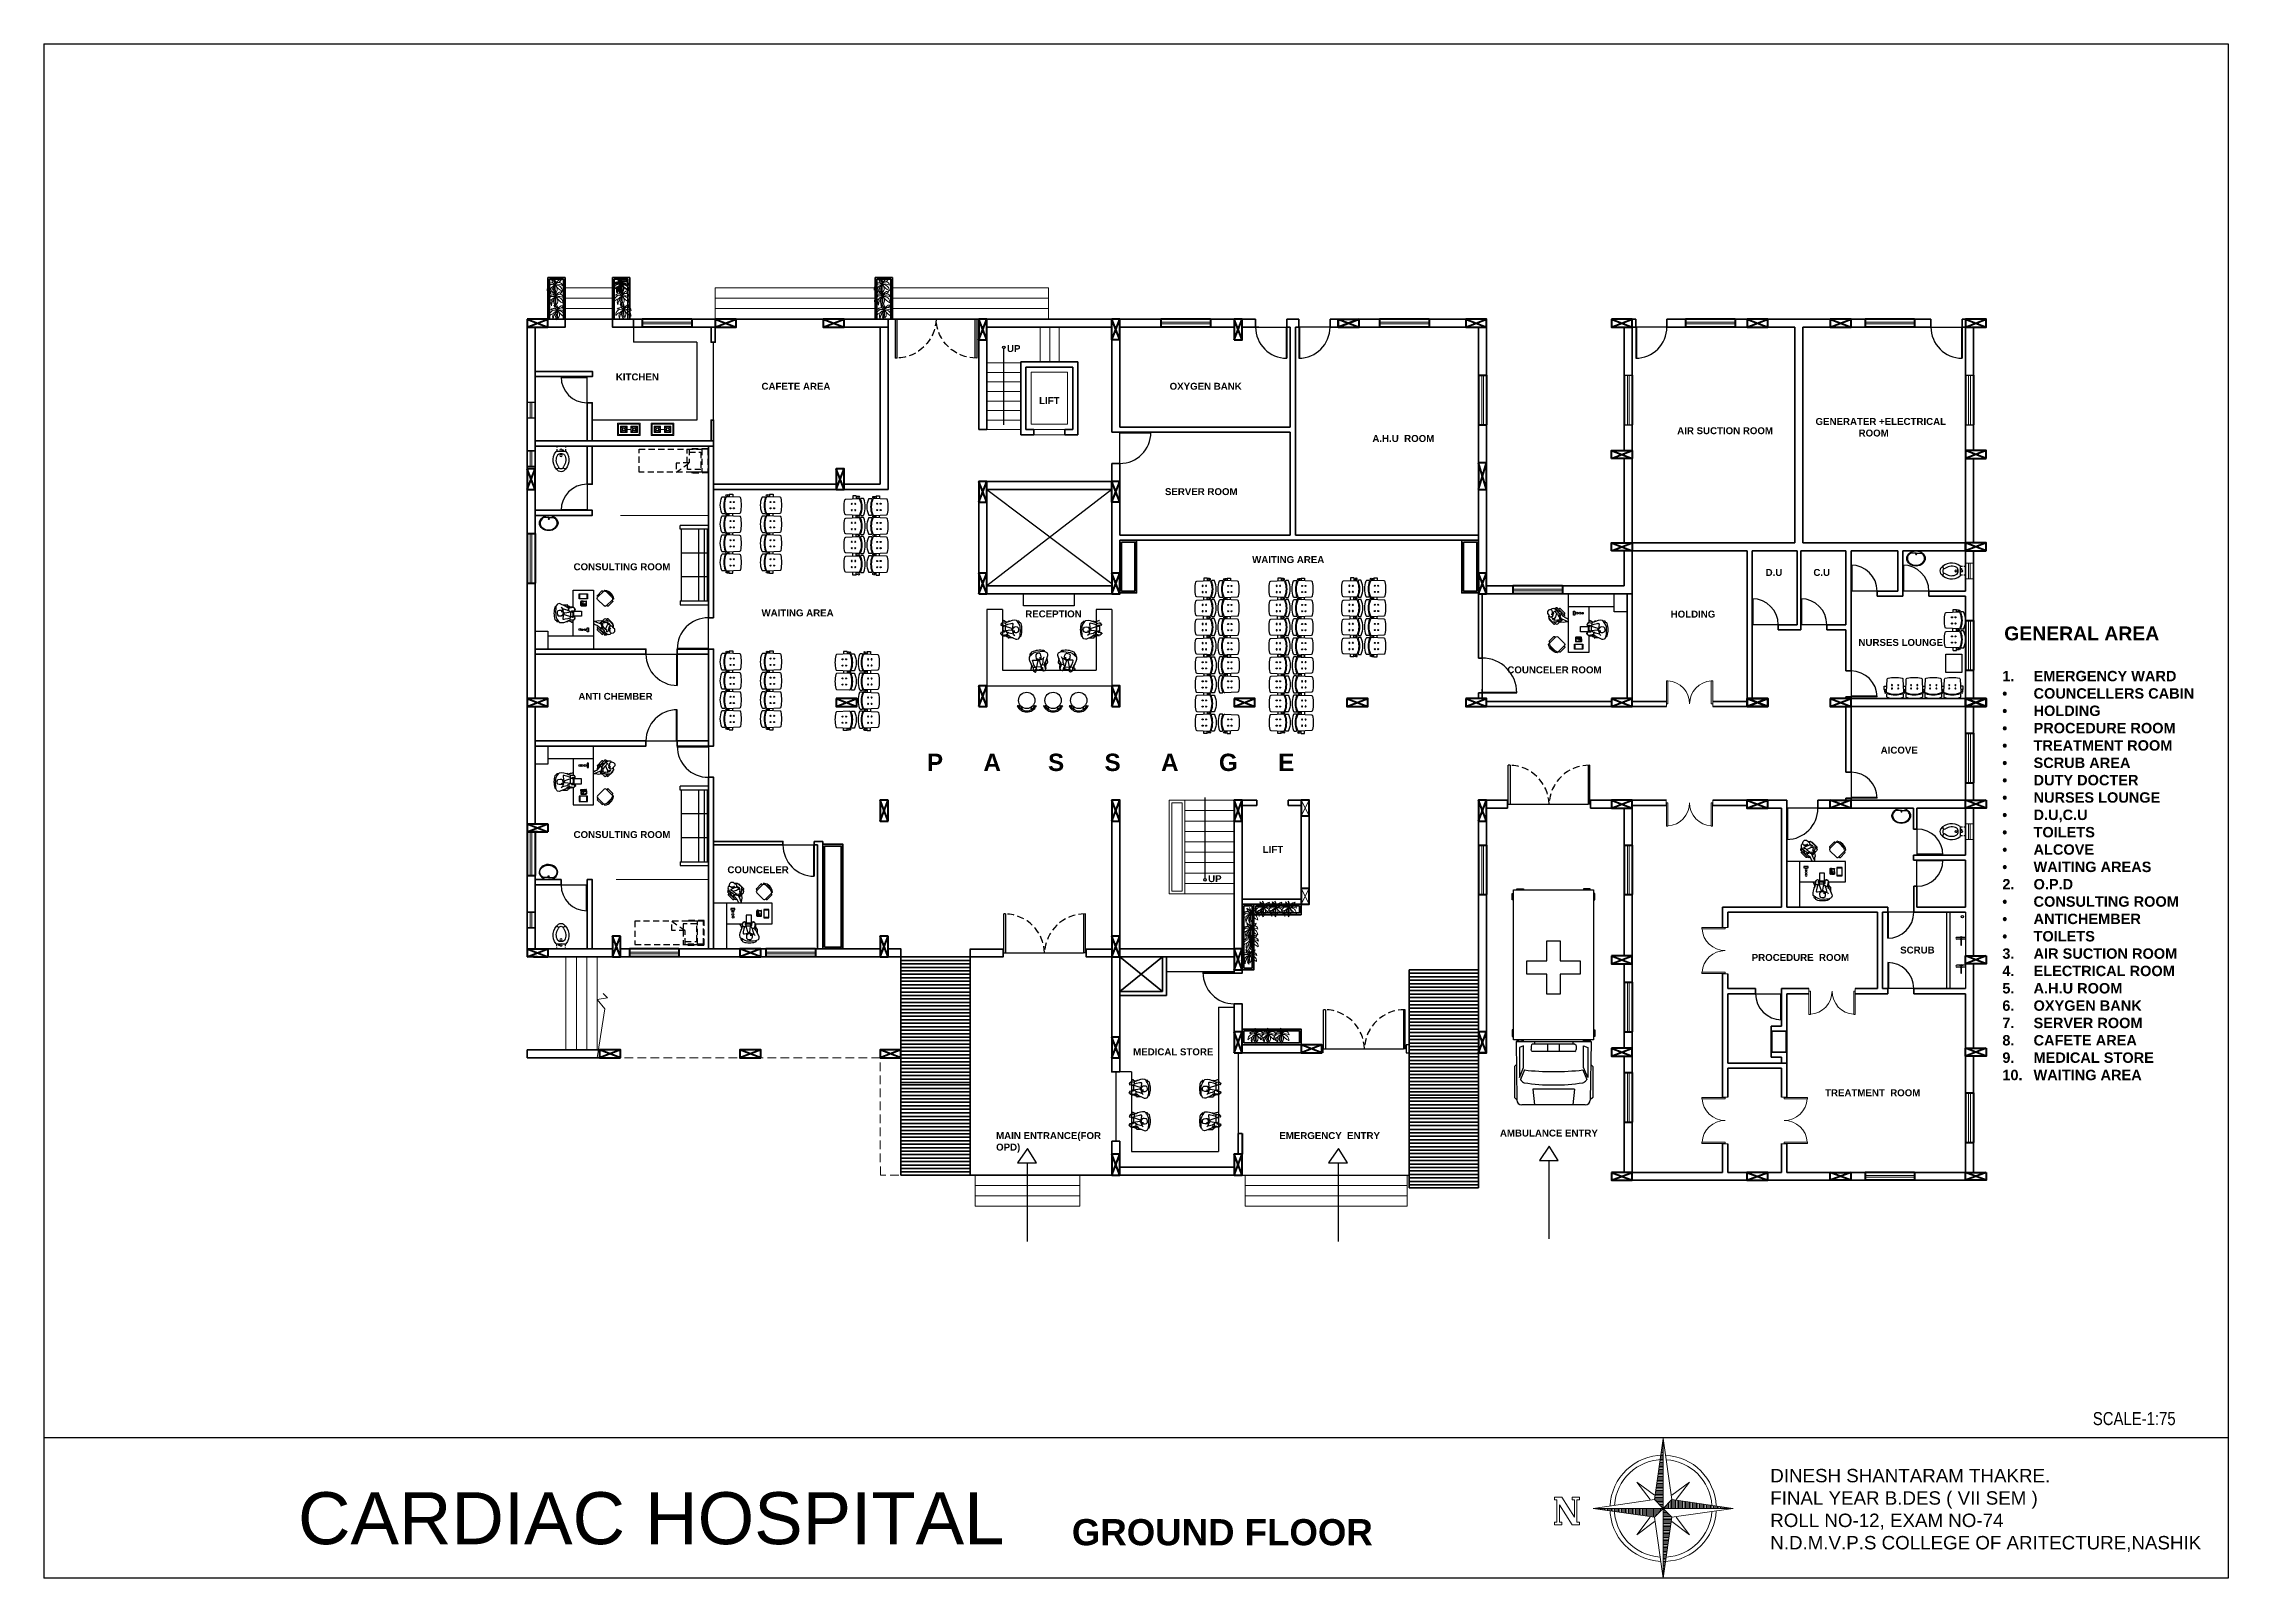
# Model space of a CAD drawing. Header units: inches. Extents: x -17070 to 527, y 504 to 2398.
# Drawn here: x -10733.7 to -10670.7, y 504.1 to 548.4 of the extents above; entities that cross this region are included whole.
import ezdxf
from ezdxf.enums import TextEntityAlignment as Align

# ---------------------------------------------------------------- set-up
doc = ezdxf.new("R2010")
doc.units = ezdxf.units.IN
doc.linetypes.add('DASHED2', pattern=[0.375, 0.25, -0.125])
doc.linetypes.add('HIDDEN', pattern=[9.525, 6.35, -3.175])
for name, color, linetype, lineweight in [('A-Eqpm', 6, 'HIDDEN', 25), ('COL', 5, 'Continuous', 40), ('ELE-1', 105, 'Continuous', 40), ('ELE-5', 3, 'Continuous', 9), ('furniture', 42, 'Continuous', 9), ('Giros', 211, 'Continuous', 9), ('hatch', 155, 'Continuous', 5), ('PLANTERS', 3, 'Continuous', 9), ('Puertas', 52, 'Continuous', 15), ('section', 1, 'Continuous', 35), ('TEXT', 7, 'Continuous', 9), ('wall', 7, 'Continuous', 30), ('WIN', 4, 'Continuous', 20)]:
    doc.layers.add(name, color=color, linetype=linetype, lineweight=lineweight)
for name, color, linetype in [('A-Flor-Pfix', 140, 'Continuous'), ('DOOR', 5, 'Continuous'), ('elevation', 7, 'Continuous'), ('FURN-TAG', 122, 'Continuous'), ('PARTITION', 40, 'Continuous'), ('toilet furniture', 37, 'Continuous')]:
    doc.layers.add(name, color=color, linetype=linetype)
doc.styles.add('PP15', font='', dxfattribs={"height": 0.015})
doc.styles.add('ROMANC', font='arialbd.ttf', dxfattribs={"height": 0.35})
doc.styles.add('ZGF_SMALL', font='simplex_.ttf', dxfattribs={"width": 0.9, "height": 3.75})
doc.styles.get('PP15').set_extended_font_data('Arial Narrow')
doc.linetypes.add('ZIGZAG', pattern='A,0.0001,-0.2,[131,ltypeshp.shx,S=0.2,R=0,X=-0.2,Y=0],-0.4,[131,ltypeshp.shx,S=0.2,R=180,X=0.2,Y=0],-0.2', length=0.8001)

msp = doc.modelspace()

# ---------------------------------------------------------------- texts
at = {"color": 0, "ltscale": 0.0005, "style": 'ROMANC'}
for s, insert, char_height, width, attachment_point in [('UP', (-10705.92102, 539.49481), 0.2, 0.3545258, 7), ('KITCHEN', (-10717.20112, 538.87818), 0.2, 1.2142949, 1), ('LIFT', (-10704.99333, 538.196), 0.2, 0.5550718, 1), ('LIFT', (-10698.5448, 525.255), 0.2, 0.5550718, 1), ('UP', (-10700.12043, 524.41031), 0.2, 0.3545258, 1), ('MEDICAL STORE', (-10702.28239, 519.41775), 0.2, 2.301329, 1), ('{\\fArial|b1|i0|c161|p34;MAIN ENTRANCE}(FOR OPD)', (-10706.23546, 517.0027), 0.2, 3.1034105, 1), ('{\\fArial|b1|i0|c161|p34;EMERGENCY  ENTRY}', (-10698.06846, 517.0027), 0.2, 3.1034105, 1), ('AMBULANCE ENTRY', (-10691.70568, 517.07468), 0.2, 3.1034105, 1), ('GROUND {\\fArial|b1|i0|c161|p34;FLOOR}', (-10704.05092, 505.84469), 0.7557351, 11.7267808, 1)]:
    msp.add_mtext(s, dxfattribs=dict(at, insert=insert, char_height=char_height, width=width, attachment_point=attachment_point))
at = {"layer": 'elevation', "ltscale": 0.0005, "width": 335.6252416, "attachment_point": 1, "style": 'ROMANC'}
for s, insert, char_height in [('CAFETE AREA', (-10713.00016, 538.60899), 0.2), ('OXYGEN BANK', (-10701.2309, 538.60899), 0.2), ('{\\fArial|b1|i0|c161|p34;GENERATER +ELECTRICAL}\\P{\\fArial|b1|i0|c161|p34; }               {\\fArial|b1|i0|c161|p34;ROOM}', (-10682.60397, 537.5936), 0.2), ('{\\fArial|b1|i0|c161|p34;A.H.U } ROOM', (-10695.38328, 537.10337), 0.2), ('AIR SUCTION ROOM', (-10686.59347, 537.32775), 0.2), ('{\\fArial|b1|i0|c161|p34;SERVER} ROOM{\\fArial|b1|i0|c161|p34; }', (-10701.36676, 535.57082), 0.2), ('WAITING {\\fArial|b1|i0|c161|p34;AREA}', (-10698.85087, 533.61158), 0.2), ('CONSULTING ROOM', (-10718.41993, 533.40361), 0.2), ('{\\fArial|b1|i0|c161|p34; }D.U', (-10684.12078, 533.2403), 0.2), ('{\\fArial|b1|i0|c161|p34; }C{\\fArial|b1|i0|c161|p34;.U}', (-10682.74338, 533.2403), 0.2), ('WAITING {\\fArial|b1|i0|c161|p34;AREA}', (-10713.00016, 532.07552), 0.2), ('RECEPTION', (-10705.39575, 532.04544), 0.2), (' HOLDING', (-10686.85919, 532.03904), 0.2), ('NURSES LOUNGE', (-10681.36548, 531.22193), 0.2), ('GENERAL AREA', (-10677.16239, 531.58309), 0.4), ('{\\fArial|b1|i0|c161|p34;CO}UNCELER{\\fArial|b1|i0|c161|p34; ROOM}', (-10691.49163, 530.4321), 0.2), ('\\pi-0.9,l0.9,t0.9;{\\fArial|b1|i0|c161|p34;1.^IEMERGENCY WARD \\P{\\fSymbol|b1|i0|c2|p18;·^I}COUNCELLERS CABIN \\P{\\fSymbol|b1|i0|c2|p18;·^I}HOLDING \\P{\\fSymbol|b1|i0|c2|p18;·^I}PROCEDURE ROOM \\P{\\fSymbol|b1|i0|c2|p18;·^I}TREATMENT ROOM\\P{\\fSymbol|b1|i0|c2|p18;·^I}SCRUB AREA\\P{\\fSymbol|b1|i0|c2|p18;·^I}DUTY DOCTER\\P{\\fSymbol|b1|i0|c2|p18;·^I}NURSES LOUNGE\\P{\\fSymbol|b1|i0|c2|p18;·^I}D.U,C.U\\P{\\fSymbol|b1|i0|c2|p18;·^I}TOILETS\\P{\\fSymbol|b1|i0|c2|p18;·^I}ALCOVE\\P{\\fSymbol|b1|i0|c2|p18;·^I}WAITING AREAS\\P2.^IO.P.D\\P{\\fSymbol|b1|i0|c2|p18;·^I}CONSULTING ROOM\\P{\\fSymbol|b1|i0|c2|p18;·^I}ANTICHEMBER\\P{\\fSymbol|b1|i0|c2|p18;·^I}TOILETS\\P3.^IAIR SUCTION ROOM\\P4.^IELECTRICAL ROOM\\P5.^IA.H.U ROOM\\P6.^IOXYGEN BANK\\P7.^ISERVER ROOM\\P8.^ICAFETE AREA \\P9.^IMEDICAL STORE} \\P10.^IWAITING AREA', (-10677.21718, 530.30255), 0.3), ('ANTI CHEMBER{\\fArial|b1|i0|c161|p34; }', (-10718.28148, 529.66758), 0.2), ('AICOVE', (-10680.72563, 528.11697), 0.2), ('{\\fArial|b1|i0|c161|p34;P}      {\\fArial|b1|i0|c161|p34;A}       {\\fArial|b1|i0|c161|p34;S}      {\\fArial|b1|i0|c161|p34;S}      {\\fArial|b1|i0|c161|p34;A}      {\\fArial|b1|i0|c161|p34;G}      {\\fArial|b1|i0|c161|p34;E}', (-10708.23066, 527.91553), 0.5), ('CONSULTING ROOM', (-10718.41993, 525.68264), 0.2), ('{\\fArial|b1|i0|c161|p34;CO}UNCELER{\\fArial|b1|i0|c161|p34; }', (-10713.98419, 524.66824), 0.2), ('SCRUB', (-10680.16295, 522.35302), 0.2), ('PROCEDURE {\\fArial|b1|i0|c161|p34; ROOM}', (-10684.44449, 522.13854), 0.2), ('TREATMENT {\\fArial|b1|i0|c161|p34; ROOM}', (-10682.32853, 518.23646), 0.2)]:
    msp.add_mtext(s, dxfattribs=dict(at, insert=insert, char_height=char_height))

# ---------------------------------------------------------------- blocks, each defined once
blk = doc.blocks.new('de')
at = {"layer": 'elevation', "ltscale": 0.0005}
for p, q in [((-10856.90422, 504.72708), (-10856.06422, 504.72708)), ((-10856.90422, 504.72708), (-10856.90422, 504.13708)), ((-10856.06422, 504.72708), (-10856.06422, 504.13708)), ((-10856.90422, 504.19118), (-10856.06422, 504.19118)), ((-10856.06422, 504.13708), (-10856.90422, 504.13708))]:
    blk.add_line(p, q, dxfattribs=at)
at = {"ltscale": 0.0005, "insert": (-10856.11631, 504.20099), "char_height": 0.005, "width": 0.0331616, "attachment_point": 1, "style": 'PP15'}
blk.add_mtext('SCALE-1:75', dxfattribs=at)
at = {"layer": 'elevation', "ltscale": 0.0005, "attachment_point": 1, "style": 'PP15'}
for s, insert, char_height, width in [('{\\fArial|b0|i0|c0|p34;DINESH SHANTARAM THAKRE.\\PFINAL YEAR B.DES ( VII SEM )\\PROLL NO-12, EXAM NO-74\\PN.D.M.V.P.S COLLEGE OF ARITECTURE,NASHIK\\P\\P                                                }', (-10856.24034, 504.17914), 0.0051564, 0.17596), ('{\\fArial|b0|i0|c0|p34;CARDIAC HOSPITAL}', (-10856.80643, 504.17019), 0.02, 0.382938)]:
    blk.add_mtext(s, dxfattribs=dict(at, insert=insert, char_height=char_height, width=width))
blk = doc.blocks.new('door')
at = {"layer": 'Giros'}
for centre, start, end in [((-10654.608, 430.41), 0, 86.22549), ((-10653.268, 430.41), 93.77451, 180)]:
    blk.add_arc(centre, 0.67, start, end, dxfattribs=at)
at = {"layer": 'Puertas'}
for p, q in [((-10654.564, 431.08), (-10654.604, 431.08)), ((-10654.604, 430.41), (-10654.604, 431.08)), ((-10654.564, 430.41), (-10654.564, 431.08)), ((-10653.313, 430.41), (-10653.313, 431.08)), ((-10653.313, 431.08), (-10653.273, 431.08)), ((-10653.273, 430.41), (-10653.273, 431.08)), ((-10654.608, 430.485), (-10654.638, 430.485)), ((-10654.608, 430.335), (-10654.638, 430.335)), ((-10654.608, 430.335), (-10654.608, 430.485)), ((-10654.564, 430.41), (-10654.604, 430.41)), ((-10653.313, 430.41), (-10653.273, 430.41)), ((-10653.268, 430.485), (-10653.238, 430.485)), ((-10653.268, 430.335), (-10653.268, 430.485)), ((-10653.268, 430.335), (-10653.238, 430.335))]:
    blk.add_line(p, q, dxfattribs=at)
blk = doc.blocks.new('A$C37A41DED')
for p, q in [((5.4, 22.4), (51.4, 68.4)), ((51.4, 68.4), (68.4, 51.4)), ((68.4, 51.4), (22.4, 5.4)), ((0, 18), (11.9, 30)), ((1.1, 18), (12.5, 29.4)), ((8.1, 21), (18, 30.9)), ((11.9, 30), (12.5, 29.4)), ((18, 30.9), (21.3, 27.6)), ((24.2, 41.2), (21.4, 24.7)), ((21.4, 24.7), (31, 34.4)), ((31.5, 14.6), (21.4, 24.7)), ((22.9, 26.2), (33.1, 16.1)), ((31, 34.4), (24.2, 41.2)), ((18, 0), (0, 18)), ((18, 1.1), (1.1, 18)), ((22.4, 5.4), (5.4, 22.4)), ((20.9, 8.2), (8.1, 21)), ((18, 1.1), (29.4, 12.5)), ((30, 11.9), (18, 0)), ((29.4, 16.7), (20.9, 8.2)), ((29.4, 12.5), (30, 11.9))]:
    blk.add_line(p, q)
blk = doc.blocks.new('S4-PROTO')
for p, q in [((-2.28, 0.1), (-2.206, 0.1)), ((-2.28, 0.1), (-2.28, 0)), ((-2.28, 0), (-2.201, 0)), ((-2.264, 0.159), (-2.27, 0.1)), ((-2.226, 0.159), (-2.22, 0.1)), ((-1.729, 0), (-1.651, 0)), ((-1.724, 0.1), (-1.656, 0.1)), ((-1.709, 0.159), (-1.715, 0.1)), ((-1.671, 0.159), (-1.665, 0.1)), ((-1.174, 0.097), (-1.106, 0.097)), ((-1.159, 0.155), (-1.165, 0.097)), ((-1.121, 0.155), (-1.115, 0.097)), ((-0.629, 0), (-0.551, 0)), ((-0.624, 0.1), (-0.556, 0.1)), ((-0.609, 0.159), (-0.615, 0.1)), ((-0.571, 0.159), (-0.565, 0.1)), ((0, 0), (-0.079, 0)), ((0, 0.1), (-0.074, 0.1)), ((-0.054, 0.159), (-0.06, 0.1)), ((-0.016, 0.159), (-0.01, 0.1)), ((0, 0.1), (0, 0)), ((-1.179, -0.003), (-1.101, -0.003))]:
    blk.add_line(p, q)
for points in [[(-1.72, 0.272), (-1.72, 0.239, -0.522832), (-1.747, 0.221, 0.18), (-2.183, 0.221, -0.522832), (-2.21, 0.239), (-2.21, 0.297, -0.306573), (-2.197, 0.315, -0.192782), (-1.733, 0.315, -0.306573), (-1.72, 0.297), (-1.72, 0.254)], [(-1.17, 0.272), (-1.17, 0.239, -0.522832), (-1.197, 0.221, 0.18), (-1.633, 0.221, -0.522832), (-1.66, 0.239), (-1.66, 0.297, -0.306573), (-1.647, 0.315, -0.192782), (-1.183, 0.315, -0.306573), (-1.17, 0.297), (-1.17, 0.254)], [(-0.62, 0.272), (-0.62, 0.239, -0.522832), (-0.647, 0.221, 0.18), (-1.083, 0.221, -0.522832), (-1.11, 0.239), (-1.11, 0.297, -0.306573), (-1.097, 0.315, -0.192782), (-0.633, 0.315, -0.306573), (-0.62, 0.297), (-0.62, 0.254)], [(-0.07, 0.272), (-0.07, 0.239, -0.522832), (-0.097, 0.221, 0.18), (-0.533, 0.221, -0.522832), (-0.56, 0.239), (-0.56, 0.297, -0.306573), (-0.547, 0.315, -0.192782), (-0.083, 0.315, -0.306573), (-0.07, 0.297), (-0.07, 0.254)]]:
    blk.add_lwpolyline(points, format="xyb")
for points in [[(-2.192, -0.202, 0.346546), (-2.168, -0.231, 0.095695), (-1.762, -0.231, 0.346546), (-1.738, -0.202), (-1.721, 0.167, 0.318973), (-1.74, 0.197, 0.193005), (-2.19, 0.197, 0.318973), (-2.209, 0.167)], [(-1.642, -0.202, 0.346546), (-1.618, -0.231, 0.095695), (-1.212, -0.231, 0.346546), (-1.188, -0.202), (-1.171, 0.167, 0.318973), (-1.19, 0.197, 0.193005), (-1.64, 0.197, 0.318973), (-1.659, 0.167)], [(-1.092, -0.202, 0.346546), (-1.068, -0.231, 0.095695), (-0.662, -0.231, 0.346546), (-0.638, -0.202), (-0.621, 0.167, 0.318973), (-0.64, 0.197, 0.193005), (-1.09, 0.197, 0.318973), (-1.109, 0.167)], [(-0.542, -0.202, 0.346546), (-0.518, -0.231, 0.095695), (-0.112, -0.231, 0.346546), (-0.088, -0.202), (-0.071, 0.167, 0.318973), (-0.09, 0.197, 0.193005), (-0.54, 0.197, 0.318973), (-0.559, 0.167)]]:
    blk.add_lwpolyline(points, format="xyb", close=True)
for centre, radius in [((-2.245, 0.175), 0.025), ((-2.055, 0.07), 0.015), ((-1.875, 0.07), 0.015), ((-1.69, 0.175), 0.025), ((-1.505, 0.07), 0.015), ((-1.325, 0.07), 0.015), ((-1.14, 0.172), 0.025), ((-0.955, 0.07), 0.015), ((-0.775, 0.07), 0.015), ((-0.59, 0.175), 0.025), ((-0.405, 0.07), 0.015), ((-0.225, 0.07), 0.015), ((-0.035, 0.175), 0.025), ((-2.055, -0.03), 0.015), ((-1.875, -0.03), 0.015), ((-1.505, -0.03), 0.015), ((-1.325, -0.03), 0.015), ((-0.955, -0.03), 0.015), ((-0.775, -0.03), 0.015), ((-0.405, -0.03), 0.015), ((-0.225, -0.03), 0.015)]:
    blk.add_circle(centre, radius)
blk = doc.blocks.new('sedia-07')
for p, q in [((-14.8, -6.2), (-14.8, 6.6)), ((-11.8, 8.7), (-11.8, -8.3)), ((7.6, 11.7), (-7.2, 11.7)), ((12.2, -8.3), (12.2, 8.7)), ((15.2, -6.2), (15.2, 6.6)), ((-8.8, -11.3), (9.2, -11.3))]:
    blk.add_line(p, q)
for centre, radius, start, end in [((-13.3, 6.1), 1.56, 16.2602, 163.7398), ((-10.9, 11.1), 1.1, 143.3099, 302.0274), ((0.2, -4.3), 20, 53.1301, 126.8699), ((-8.8, 8.7), 3, 152.4156, 180), ((0.2, -6.5), 19.6, 57.5758, 122.4242), ((11.3, 11.1), 1.1, 237.9726, 36.6901), ((9.2, 8.7), 3, 0, 27.5844), ((13.7, 6.1), 1.56, 16.2602, 163.7398), ((-13.3, -5.7), 1.56, 196.2602, 343.7398), ((-8.8, -8.3), 3, 180, 270), ((9.2, -8.3), 3, 270, 0), ((13.7, -5.7), 1.56, 196.2602, 343.7398)]:
    blk.add_arc(centre, radius, start, end)
blk = doc.blocks.new('FURN-GEN-SOFA-03')
for p, q in [((0, 42), (30, 42)), ((0, 38), (0, 42)), ((0, 38), (30, 38)), ((1, -38), (1, 38)), ((4, -38), (4, 38)), ((10, -38), (10, 38)), ((29, 38), (29, -38)), ((30, 38), (30, 42)), ((1, 12.666667), (29, 12.666667)), ((1, -12.666667), (29, -12.666667)), ((30, -38), (0, -38)), ((0, -42), (0, -38)), ((30, -42), (0, -42)), ((30, -38), (30, -42))]:
    blk.add_line(p, q)
at = {"layer": 'FURN-TAG', "style": 'ZGF_SMALL'}
blk.add_attdef('ZGFCODE', text='', height=0.001, dxfattribs=at).set_placement((0, 0), align=Align.MIDDLE)
blk = doc.blocks.new('A$C031929D8')
at = {"layer": 'A-Flor-Pfix'}
for p, q in [((0, -13.4), (1.6, -13.4)), ((0, -22.6), (0, -13.4)), ((0, -22.6), (1.6, -22.6)), ((3.1, -13.4), (5.6, -13.4)), ((3.1, -22.6), (5.6, -22.6)), ((4.1, -19.1), (4.5, -19.1)), ((4.1, -20.6), (4.1, -19.1)), ((4.5, -20.6), (4.1, -20.6)), ((4.5, -19.1), (4.5, -20.6)), ((5.6, -23.3), (5.6, -12.7))]:
    blk.add_line(p, q, dxfattribs=at)
for centre in [(4.3, -18), (9.8, -18)]:
    blk.add_circle(centre, 1.1, dxfattribs=at)
for centre, radius, start, end in [((14.7, -24.4), 14.8, 38.0593, 128.0114), ((14.7, -11.6), 14.8, 231.9886, 321.9407), ((11.9, -17.6), 4.14, 129.8929, 185.4705), ((11.9, -18.4), 4.14, 174.5295, 230.1071), ((14.7, -24.1), 11.1, 54.0717, 119.8254), ((14.7, -11.9), 11.1, 240.1746, 305.9283), ((22.4, -13.7), 1.79, 230.0447, 34.4638), ((22.4, -22.3), 1.79, 325.5362, 129.9553), ((21.3, -18), 2.82, 296.8113, 63.1887), ((21.3, -18), 5.82, 331.6141, 28.3859)]:
    blk.add_arc(centre, radius, start, end, dxfattribs=at)
blk = doc.blocks.new('gas')
at = {"layer": 'furniture', "color": 0}
for p, q in [((-12, 13), (-12, 0)), ((12, 13), (-12, 13)), ((12, 0), (-12, 0)), ((-11, 12), (-11, 1)), ((11, 12), (-11, 12)), ((11, 1), (-11, 1)), ((-9, 10), (-2, 10)), ((-9, 3), (-9, 10)), ((-2, 3), (-9, 3)), ((-8.5, 9.1), (-6.5, 7.1)), ((-8.5, 3.9), (-8.5, 9.1)), ((-8.5, 3.9), (-6.5, 5.9)), ((-8.1, 9.5), (-6.1, 7.5)), ((-8.1, 9.5), (-2.9, 9.5)), ((-8.1, 3.5), (-6.1, 5.5)), ((-2.9, 3.5), (-8.1, 3.5)), ((-7.4, 6.5), (-6.6, 6.5)), ((-5.5, 8.4), (-5.5, 7.6)), ((-5.5, 4.6), (-5.5, 5.4)), ((-4.9, 7.5), (-2.9, 9.5)), ((-4.9, 5.5), (-2.9, 3.5)), ((-4.5, 7.1), (-2.5, 9.1)), ((-4.5, 5.9), (-2.5, 3.9)), ((-3.6, 6.5), (-4.4, 6.5)), ((-2.5, 9.1), (-2.5, 3.9)), ((-2, 10), (-2, 3)), ((2, 6.5), (-2, 6.5)), ((9, 10), (2, 10)), ((2, 10), (2, 3)), ((2, 3), (9, 3)), ((4.5, 7.1), (2.5, 9.1)), ((2.5, 9.1), (2.5, 3.9)), ((4.5, 5.9), (2.5, 3.9)), ((4.9, 7.5), (2.9, 9.5)), ((8.1, 9.5), (2.9, 9.5)), ((4.9, 5.5), (2.9, 3.5)), ((2.9, 3.5), (8.1, 3.5)), ((3.6, 6.5), (4.4, 6.5)), ((5.5, 8.4), (5.5, 7.6)), ((5.5, 4.6), (5.5, 5.4)), ((8.1, 9.5), (6.1, 7.5)), ((8.1, 3.5), (6.1, 5.5)), ((8.5, 9.1), (6.5, 7.1)), ((8.5, 3.9), (6.5, 5.9)), ((7.4, 6.5), (6.6, 6.5)), ((8.5, 3.9), (8.5, 9.1)), ((9, 3), (9, 10)), ((11, 1), (11, 12)), ((12, 0), (12, 13))]:
    blk.add_line(p, q, dxfattribs=at)
for centre in [(-5.5, 6.5), (5.5, 6.5)]:
    blk.add_circle(centre, 1.14, dxfattribs=at)
for centre, start, end in [((-5.5, 6.5), 142.6054, 217.3946), ((-5.5, 6.5), 52.6054, 127.3946), ((-5.5, 6.5), 232.6054, 307.3946), ((-5.5, 6.5), 322.6054, 37.3946), ((5.5, 6.5), 142.6054, 217.3946), ((5.5, 6.5), 52.6054, 127.3946), ((5.5, 6.5), 232.6054, 307.3946), ((5.5, 6.5), 322.6054, 37.3946)]:
    blk.add_arc(centre, 1.89, start, end, dxfattribs=at)
blk = doc.blocks.new('A$C6D011404')
at = {"layer": 'toilet furniture'}
for q in [(118, 64), (434, 64)]:
    blk.add_line((281, 64), q, dxfattribs=at)
for radius in [16.7, 11.9]:
    blk.add_circle((281, 99), radius, dxfattribs=at)
at = {"layer": 'toilet furniture', "extrusion": (0, 0, -1)}
blk.add_ellipse((276, 225), major_axis=(276, -2), ratio=0.815709, start_param=3.141593, end_param=9.424778, dxfattribs=at)
at = {"layer": 'toilet furniture'}
blk.add_open_spline([(118, 64), (58, 102), (22, 162), (20, 223), (20, 225), (20, 227), (20, 268), (36, 309), (113, 396), (192, 429), (355, 430), (435, 397), (529, 293), (543, 225), (505, 126), (475, 90), (434, 64)], degree=3, knots=[5.365258, 5.365258, 5.365258, 5.365258, 6.257078, 6.257078, 6.283185, 6.283185, 6.283185, 6.901165, 6.901165, 7.841015, 7.841015, 8.780865, 8.780865, 9.720714, 9.720714, 10.328696, 10.328696, 10.328696, 10.328696], dxfattribs=at)
blk = doc.blocks.new('A$C12DB153C')
for p, q in [((-0.689, 0.014), (-0.71, -0.027)), ((-0.674, 0.027), (-0.689, 0.014)), ((-0.631, 0.041), (-0.674, 0.027)), ((-0.596, 0.036), (-0.631, 0.041)), ((-0.431, -0.038), (-0.596, 0.036)), ((-0.52, 0.002), (-0.394, 0.002)), ((-0.225, 0.426), (0.364, 0.426)), ((-0.225, -0.078), (-0.225, 0.426)), ((-0.005, 0.026), (-0.005, 0.105)), ((0.003, 0.114), (0.152, 0.114)), ((0.003, 0.039), (0.152, 0.039)), ((0.015, 0.045), (0.015, 0.108)), ((0.065, 0.108), (0.015, 0.108)), ((0.065, 0.045), (0.015, 0.045)), ((0.044, 0.023), (0.044, 0.029)), ((0.065, 0.045), (0.065, 0.108)), ((0.11, 0.023), (0.11, 0.029)), ((0.115, 0.1), (0.115, 0.108)), ((0.115, 0.108), (0.139, 0.108)), ((0.115, 0.1), (0.139, 0.1)), ((0.139, 0.1), (0.139, 0.108)), ((0.16, 0.026), (0.16, 0.105)), ((0.364, 0.426), (0.364, -1.268)), ((-0.727, -0.12), (-0.731, -0.173)), ((-0.731, -0.173), (-0.725, -0.313)), ((-0.722, -0.062), (-0.727, -0.12)), ((-0.725, -0.313), (-0.71, -0.362)), ((-0.71, -0.027), (-0.722, -0.062)), ((-0.714, -0.035), (-0.713, -0.035)), ((-0.714, -0.439), (-0.703, -0.439)), ((-0.71, -0.362), (-0.682, -0.416)), ((-0.703, -0.439), (-0.703, -0.454)), ((-0.687, -0.201), (-0.689, -0.238)), ((-0.689, -0.238), (-0.678, -0.283)), ((-0.664, -0.171), (-0.687, -0.201)), ((-0.682, -0.416), (-0.664, -0.441)), ((-0.681, -0.476), (-0.641, -0.476)), ((-0.678, -0.283), (-0.652, -0.308)), ((-0.624, -0.159), (-0.664, -0.171)), ((-0.664, -0.441), (-0.638, -0.481)), ((-0.652, -0.308), (-0.596, -0.313)), ((-0.638, -0.481), (-0.617, -0.502)), ((-0.58, -0.157), (-0.624, -0.159)), ((-0.617, -0.502), (-0.547, -0.507)), ((-0.596, -0.313), (-0.556, -0.31)), ((-0.544, -0.16), (-0.58, -0.157)), ((-0.527, -0.184), (-0.571, -0.19)), ((-0.571, -0.19), (-0.527, -0.193)), ((-0.534, -0.097), (-0.568, -0.069)), ((-0.568, -0.069), (-0.568, -0.069)), ((-0.568, -0.069), (-0.568, -0.069)), ((-0.568, -0.069), (-0.568, -0.069)), ((-0.534, -0.29), (-0.556, -0.31)), ((-0.556, -0.31), (-0.51, -0.299)), ((-0.547, -0.507), (-0.489, -0.499)), ((-0.544, -0.16), (-0.527, -0.184)), ((-0.51, -0.173), (-0.544, -0.16)), ((-0.52, -0.131), (-0.534, -0.097)), ((-0.518, -0.265), (-0.534, -0.29)), ((-0.529, -0.103), (-0.448, -0.124)), ((-0.527, -0.193), (-0.516, -0.213)), ((-0.506, -0.169), (-0.52, -0.131)), ((-0.512, -0.235), (-0.518, -0.265)), ((-0.516, -0.213), (-0.512, -0.235)), ((-0.515, -0.381), (-0.505, -0.327)), ((-0.513, -0.408), (-0.515, -0.381)), ((-0.508, -0.416), (-0.513, -0.408)), ((-0.499, -0.199), (-0.51, -0.173)), ((-0.51, -0.299), (-0.498, -0.281)), ((-0.509, -0.193), (-0.502, -0.22)), ((-0.5, -0.265), (-0.509, -0.282)), ((-0.492, -0.42), (-0.508, -0.416)), ((-0.505, -0.327), (-0.505, -0.297)), ((-0.483, -0.417), (-0.503, -0.417)), ((-0.491, -0.216), (-0.499, -0.199)), ((-0.498, -0.281), (-0.489, -0.255)), ((-0.457, -0.411), (-0.492, -0.42)), ((-0.48, -0.22), (-0.491, -0.216)), ((-0.491, -0.248), (-0.475, -0.241)), ((-0.489, -0.255), (-0.491, -0.248)), ((-0.489, -0.499), (-0.413, -0.474)), ((-0.487, -0.269), (-0.271, -0.341)), ((-0.473, -0.231), (-0.48, -0.22)), ((-0.475, -0.241), (-0.473, -0.231)), ((-0.466, -0.223), (-0.291, -0.199)), ((-0.373, -0.394), (-0.457, -0.411)), ((-0.448, -0.124), (-0.399, -0.134)), ((-0.387, -0.08), (-0.431, -0.038)), ((-0.42, -0.476), (-0.394, -0.476)), ((-0.413, -0.474), (-0.359, -0.45)), ((-0.394, -0.057), (-0.411, -0.057)), ((-0.399, -0.134), (-0.363, -0.16)), ((-0.28, -0.059), (-0.396, -0.062)), ((-0.361, -0.087), (-0.387, -0.08)), ((-0.326, -0.376), (-0.373, -0.394)), ((-0.372, -0.02), (-0.372, -0.035)), ((-0.372, -0.035), (-0.357, -0.035)), ((-0.306, -0.474), (-0.37, -0.46)), ((-0.363, -0.16), (-0.35, -0.155)), ((-0.35, -0.097), (-0.361, -0.087)), ((-0.359, -0.45), (-0.308, -0.437)), ((-0.319, -0.092), (-0.353, -0.094)), ((-0.35, -0.155), (-0.35, -0.097)), ((-0.35, -0.155), (-0.319, -0.188)), ((-0.306, -0.365), (-0.326, -0.376)), ((-0.273, -0.083), (-0.319, -0.092)), ((-0.319, -0.188), (-0.277, -0.194)), ((-0.308, -0.437), (-0.305, -0.427)), ((-0.28, -0.343), (-0.306, -0.37)), ((-0.305, -0.427), (-0.306, -0.365)), ((-0.238, -0.49), (-0.306, -0.474)), ((-0.305, -0.426), (-0.266, -0.427)), ((-0.298, -0.2), (-0.298, -0.332)), ((-0.294, -0.481), (-0.225, -0.51)), ((-0.225, -0.062), (-0.28, -0.059)), ((-0.254, -0.336), (-0.28, -0.343)), ((-0.277, -0.194), (-0.252, -0.204)), ((-0.275, -0.162), (-0.171, -0.157)), ((-0.275, -0.173), (-0.275, -0.162)), ((-0.24, -0.19), (-0.275, -0.173)), ((-0.199, -0.074), (-0.273, -0.083)), ((-0.266, -0.427), (-0.229, -0.43)), ((-0.238, -0.325), (-0.254, -0.336)), ((-0.252, -0.204), (-0.24, -0.199)), ((-0.25, -0.357), (-0.224, -0.332)), ((-0.248, -0.362), (-0.25, -0.357)), ((-0.178, -0.351), (-0.248, -0.362)), ((-0.24, -0.199), (-0.24, -0.19)), ((-0.238, -0.194), (-0.225, -0.193)), ((-0.227, -0.325), (-0.238, -0.325)), ((-0.225, -0.492), (-0.238, -0.49)), ((-0.229, -0.43), (-0.196, -0.429)), ((-0.224, -0.332), (-0.227, -0.325)), ((-0.225, -0.358), (-0.225, -0.16)), ((-0.225, -0.9), (-0.225, -0.43)), ((-0.208, -0.413), (-0.173, -0.402)), ((-0.192, -0.418), (-0.208, -0.413)), ((-0.192, -0.085), (-0.199, -0.074)), ((-0.196, -0.429), (-0.192, -0.418)), ((-0.194, -0.094), (-0.192, -0.085)), ((-0.173, -0.097), (-0.194, -0.094)), ((-0.191, -0.138), (-0.157, -0.131)), ((-0.17, -0.139), (-0.191, -0.138)), ((-0.185, -0.113), (-0.173, -0.106)), ((-0.164, -0.115), (-0.185, -0.113)), ((-0.182, -0.394), (-0.163, -0.385)), ((-0.171, -0.397), (-0.182, -0.394)), ((-0.166, -0.362), (-0.178, -0.351)), ((-0.175, -0.374), (-0.166, -0.362)), ((-0.163, -0.376), (-0.175, -0.374)), ((-0.173, -0.106), (-0.173, -0.097)), ((-0.173, -0.402), (-0.171, -0.397)), ((-0.171, -0.157), (-0.168, -0.148)), ((-0.168, -0.148), (-0.17, -0.139)), ((-0.155, -0.117), (-0.164, -0.115)), ((-0.163, -0.385), (-0.163, -0.376)), ((-0.157, -0.131), (-0.155, -0.117)), ((-0.005, -0.011), (-0.005, -0.006)), ((0.003, -0.019), (0.152, -0.019)), ((0.044, -0.009), (0.044, -0.003)), ((0.11, -0.009), (0.11, -0.003)), ((0.16, -0.011), (0.16, -0.006)), ((0.386, -0.471), (0.364, -0.459)), ((0.384, -0.538), (0.364, -0.523)), ((0.373, -0.542), (0.364, -0.54)), ((0.364, -0.567), (0.375, -0.559)), ((0.375, -0.559), (0.384, -0.538)), ((0.384, -0.538), (0.409, -0.557)), ((0.402, -0.472), (0.386, -0.471)), ((0.489, -0.515), (0.386, -0.472)), ((0.464, -0.463), (0.402, -0.472)), ((0.409, -0.557), (0.476, -0.586)), ((0.51, -0.453), (0.464, -0.463)), ((0.476, -0.586), (0.516, -0.628)), ((0.484, -0.594), (0.483, -0.595)), ((0.58, -0.553), (0.489, -0.515)), ((0.601, -0.464), (0.51, -0.453)), ((0.516, -0.628), (0.577, -0.699)), ((0.554, -0.537), (0.555, -0.52)), ((0.555, -0.52), (0.563, -0.499)), ((0.563, -0.499), (0.584, -0.494)), ((0.587, -0.511), (0.575, -0.518)), ((0.575, -0.518), (0.59, -0.585)), ((0.584, -0.494), (0.601, -0.494)), ((0.585, -0.477), (0.586, -0.471)), ((0.601, -0.494), (0.585, -0.477)), ((0.586, -0.471), (0.619, -0.485)), ((0.621, -0.552), (0.587, -0.511)), ((0.59, -0.585), (0.617, -0.641)), ((0.606, -0.455), (0.601, -0.464)), ((0.691, -0.478), (0.606, -0.455)), ((0.671, -0.407), (0.619, -0.459)), ((0.619, -0.485), (0.686, -0.487)), ((0.629, -0.531), (0.62, -0.525)), ((0.62, -0.525), (0.621, -0.552)), ((0.637, -0.626), (0.629, -0.531)), ((0.645, -0.618), (0.637, -0.626)), ((0.688, -0.681), (0.645, -0.618)), ((0.694, -0.509), (0.647, -0.525)), ((0.695, -0.462), (0.691, -0.478)), ((0.696, -0.516), (0.694, -0.492)), ((0.845, -0.46), (0.695, -0.462)), ((0.758, -0.507), (0.696, -0.516)), ((0.71, -0.7), (0.745, -0.608)), ((0.787, -0.461), (0.733, -0.407)), ((0.745, -0.608), (0.777, -0.552)), ((0.777, -0.552), (0.757, -0.51)), ((0.82, -0.528), (0.758, -0.507)), ((0.777, -0.552), (0.815, -0.56)), ((0.787, -0.398), (0.919, -0.531)), ((0.815, -0.56), (0.85, -0.585)), ((0.852, -0.606), (0.819, -0.631)), ((0.85, -0.585), (0.82, -0.528)), ((0.944, -0.58), (0.845, -0.46)), ((0.898, -0.609), (0.852, -0.606)), ((0.932, -0.647), (0.898, -0.609)), ((0.928, -0.636), (0.944, -0.58)), ((0.159, -0.9), (-0.953, -0.9)), ((0.364, -0.9), (-0.225, -0.9)), ((0.474, -0.71), (0.607, -0.843)), ((0.483, -0.657), (0.66, -0.834)), ((0.577, -0.699), (0.573, -0.731)), ((0.573, -0.731), (0.679, -0.789)), ((0.579, -0.689), (0.605, -0.635)), ((0.617, -0.641), (0.609, -0.676)), ((0.609, -0.676), (0.692, -0.776)), ((0.679, -0.789), (0.7, -0.787)), ((0.745, -0.738), (0.688, -0.681)), ((0.7, -0.787), (0.747, -0.828)), ((0.744, -0.784), (0.745, -0.738)), ((0.761, -0.752), (0.744, -0.784)), ((0.75, -0.828), (0.806, -0.845)), ((0.771, -0.781), (0.761, -0.752)), ((0.796, -0.716), (0.808, -0.679)), ((0.829, -0.761), (0.796, -0.716)), ((0.806, -0.845), (0.844, -0.84)), ((0.808, -0.679), (0.819, -0.661)), ((0.819, -0.631), (0.809, -0.659)), ((0.809, -0.659), (0.846, -0.661)), ((0.849, -0.675), (0.829, -0.704)), ((0.829, -0.704), (0.83, -0.744)), ((0.83, -0.744), (0.833, -0.775)), ((0.835, -0.775), (0.851, -0.795)), ((0.844, -0.84), (0.875, -0.807)), ((0.846, -0.661), (0.849, -0.675)), ((0.851, -0.795), (0.868, -0.806)), ((0.875, -0.807), (0.883, -0.812)), ((0.883, -0.812), (0.94, -0.799)), ((0.931, -0.654), (0.928, -0.636)), ((0.976, -0.7), (0.933, -0.654)), ((0.94, -0.799), (0.975, -0.76)), ((0.975, -0.76), (0.976, -0.7))]:
    blk.add_line(p, q)
for points in [[(0.171, 0.178), (-0.05, 0.178), (-0.05, 0.326), (0.171, 0.326)], [(0.189, 0.178), (-0.032, 0.178), (-0.032, 0.326), (0.189, 0.326)], [(0.022, -0.325), (-0.199, -0.325), (-0.199, -0.178), (0.022, -0.178)], [(0.219, -0.772), (0.181, -0.772), (0.181, -0.653), (0.219, -0.653)]]:
    blk.add_lwpolyline(points, close=True)
for centre in [(-0.034, -0.707), (0.041, -0.71), (0.124, -0.71)]:
    blk.add_circle(centre, 0.0272)
for centre, radius, start, end in [((-0.394, -0.02), 0.0221, 0, 90), ((0.042, 0.01), 0.0517, 170.59239, 180), ((0.042, 0.01), 0.0517, 180, 189.40761), ((0.001, 0.018), 0.00994, 76.63828, 178.42967), ((0.02, 0.007), 0.0298, 189.40761, 197.80241), ((0.003, 0.105), 0.00828, 90, 180), ((0.003, 0.047), 0.00828, 180, 270), ((0.038, 0.172), 0.148, 256.63828, 263.83247), ((0.061, 0.391), 0.368, 263.83247, 267.43712), ((0.034, 0.029), 0.00994, 0, 90), ((0.077, 0.75), 0.728, 267.43712, 270), ((0.077, 0.75), 0.728, 270, 272.56288), ((0.12, 0.029), 0.00994, 90, 180), ((0.093, 0.391), 0.368, 272.56288, 276.16753), ((0.117, 0.172), 0.148, 276.16753, 283.89684), ((0.154, 0.018), 0.00994, 11.29578, 103.36172), ((0.152, 0.105), 0.00828, 0, 90), ((0.152, 0.047), 0.00828, 270, 0), ((0.164, 0.019), 0.0153, 143.59579, 143.72724), ((0.113, 0.01), 0.0517, 0, 11.29578), ((0.113, 0.01), 0.0517, 346.08253, 0), ((-0.202, -0.237), 0.575, 162.07979, 197.92021), ((-0.714, -0.071), 0.0368, 90, 162.07979), ((-0.714, -0.403), 0.0368, 197.92021, 270), ((-0.681, -0.454), 0.0221, 180, 270), ((-0.697, -0.417), 0.0221, 270, 342.82355), ((-0.394, -0.035), 0.0221, 270, 0), ((-0.394, -0.454), 0.0221, 270, 0), ((-0.357, -0.093), 0.0589, 35.04981, 90), ((0, 0), 0.00828, 189.53518, 284.65023), ((0.003, -0.011), 0.00828, 180, 270), ((0.038, -0.152), 0.148, 96.16753, 103.89684), ((0.061, -0.37), 0.368, 92.56288, 96.16753), ((0.034, -0.009), 0.00994, 270, 0), ((0.077, -0.73), 0.728, 90, 92.56288), ((0.077, -0.73), 0.728, 87.43712, 90), ((0.093, -0.37), 0.368, 83.83247, 87.43712), ((0.12, -0.009), 0.00994, 180, 270), ((0.117, -0.152), 0.148, 76.10316, 83.83247), ((0.155, 0), 0.00828, 250.24894, 346.42453), ((0.152, -0.011), 0.00828, 270, 0), ((0.514, -0.626), 0.0442, 135, 225), ((0.702, -0.438), 0.0442, 45, 135), ((0.775, -0.418), 0.023, 61.2602, 208.7398), ((0.899, -0.542), 0.023, 336.49757, 28.7398), ((0.65, -0.574), 0.294, 343.79719, 351.8699), ((0.925, -0.618), 0.0162, 8.30994, 45.45606), ((0.494, -0.699), 0.023, 61.2602, 208.7398), ((0.618, -0.823), 0.023, 241.2602, 28.7398), ((0.691, -0.803), 0.0442, 225, 252.58444), ((0.694, -0.849), 0.0162, 102.97259, 261.69006), ((0.627, -0.551), 0.289, 282.57575, 292.13861), ((0.652, -0.574), 0.294, 278.1301, 296.23391)]:
    blk.add_arc(centre, radius, start, end)
at = {"layer": 'wall', "ltscale": 0.0005}
for p in [(-0.953, -0.9), (0.364, -1.268)]:
    blk.add_line(p, (-0.953, -1.268), dxfattribs=at)
at = {"xscale": -0.01472491269306349, "yscale": 0.01472491269123566, "zscale": 0.01472491269105147, "rotation": 314.9999999899904}
blk.add_blockref('sedia-07', (0.697, 0.184), dxfattribs=at)
blk = doc.blocks.new('DR 2.4')
at = {"layer": 'DOOR', "ltscale": 0.0005}
for p, q in [((-12583.253, 289.364), (-12583.253, 290.489)), ((-12583.203, 290.489), (-12583.253, 290.489)), ((-12583.203, 290.489), (-12583.203, 289.364)), ((-12580.953, 290.489), (-12580.953, 289.364)), ((-12580.903, 289.364), (-12580.903, 290.489)), ((-12583.278, 289.364), (-12583.253, 289.364)), ((-12583.253, 289.364), (-12583.203, 289.364)), ((-12583.203, 289.364), (-12580.953, 289.364)), ((-12580.903, 289.364), (-12580.953, 289.364)), ((-12580.878, 289.364), (-12580.903, 289.364))]:
    blk.add_line(p, q, dxfattribs=at)
at = {"layer": 'DOOR', "linetype": 'DASHED2', "ltscale": 0.8}
for centre, radius, start, end in [((-12583.238, 289.329), 1.161, 1.72823, 88.27177), ((-12580.919, 289.329), 1.16, 89.2231, 178.28617)]:
    blk.add_arc(centre, radius, start, end, dxfattribs=at)
blk = doc.blocks.new('AMBULANCIA 3')
at = {"color": 0, "linetype": 'ByBlock'}
for p, q in [((53748.425, -462.388), (53748.425, -462.591)), ((53748.463, -462.388), (53748.425, -462.388)), ((53748.463, -462.426), (53748.425, -462.426)), ((53748.425, -462.553), (53748.463, -462.553)), ((53748.425, -462.591), (53748.463, -462.591)), ((53748.463, -462.287), (53753.035, -462.287)), ((53748.463, -464.725), (53748.463, -462.287)), ((53748.768, -462.248), (53748.565, -462.248)), ((53748.565, -462.248), (53748.565, -462.287)), ((53748.603, -462.248), (53748.603, -462.287)), ((53748.73, -462.287), (53748.73, -462.248)), ((53748.768, -462.287), (53748.768, -462.248)), ((53752.73, -462.287), (53752.73, -462.248)), ((53752.73, -462.248), (53752.934, -462.248)), ((53752.768, -462.287), (53752.768, -462.248)), ((53752.895, -462.248), (53752.895, -462.287)), ((53752.934, -462.248), (53752.934, -462.287)), ((53753.035, -462.287), (53753.035, -464.725)), ((53753.035, -462.388), (53753.073, -462.388)), ((53753.035, -462.426), (53753.073, -462.426)), ((53753.073, -462.553), (53753.035, -462.553)), ((53753.073, -462.591), (53753.035, -462.591)), ((53753.073, -462.388), (53753.073, -462.591)), ((53753.086, -462.363), (53754.866, -462.386)), ((53753.086, -464.649), (53753.086, -462.363)), ((53753.162, -462.856), (53753.188, -462.831)), ((53753.162, -462.858), (53753.162, -464.153)), ((53753.188, -462.831), (53753.226, -462.818)), ((53753.213, -462.591), (53753.264, -462.464)), ((53753.873, -462.591), (53753.213, -462.591)), ((53753.226, -462.818), (53753.327, -462.818)), ((53753.264, -462.464), (53754.178, -462.464)), ((53753.365, -462.831), (53753.327, -462.818)), ((53753.391, -462.856), (53753.365, -462.831)), ((53753.391, -462.858), (53753.391, -464.153)), ((53753.797, -462.363), (53753.848, -462.312)), ((53753.848, -462.312), (53754.788, -462.312)), ((53754.178, -462.464), (53753.873, -462.591)), ((53753.95, -462.617), (53754.236, -462.494)), ((53754.229, -462.49), (53754.269, -462.515)), ((53754.788, -462.312), (53754.862, -462.386)), ((53755.016, -462.539), (53755.016, -464.473)), ((53753.086, -462.922), (53753.162, -462.922)), ((53753.391, -463.328), (53753.162, -463.328)), ((53754.534, -462.871), (53754.534, -464.141)), ((53754.534, -462.871), (53755.016, -462.922)), ((53753.086, -464.09), (53753.162, -464.09)), ((53753.391, -463.684), (53753.162, -463.684)), ((53753.162, -464.153), (53753.188, -464.179)), ((53753.188, -464.179), (53753.226, -464.192)), ((53753.226, -464.192), (53753.327, -464.192)), ((53753.365, -464.179), (53753.327, -464.192)), ((53753.391, -464.153), (53753.365, -464.179)), ((53754.534, -464.141), (53755.016, -464.09)), ((53748.425, -464.42), (53748.463, -464.42)), ((53748.425, -464.623), (53748.425, -464.42)), ((53748.425, -464.458), (53748.463, -464.458)), ((53748.463, -464.585), (53748.425, -464.585)), ((53748.463, -464.623), (53748.425, -464.623)), ((53753.035, -464.725), (53748.463, -464.725)), ((53748.565, -464.763), (53748.565, -464.725)), ((53748.768, -464.763), (53748.565, -464.763)), ((53748.603, -464.763), (53748.603, -464.725)), ((53748.73, -464.725), (53748.73, -464.763)), ((53748.768, -464.725), (53748.768, -464.763)), ((53752.73, -464.725), (53752.73, -464.763)), ((53752.73, -464.763), (53752.934, -464.763)), ((53752.768, -464.725), (53752.768, -464.763)), ((53752.895, -464.763), (53752.895, -464.725)), ((53752.934, -464.763), (53752.934, -464.725)), ((53753.073, -464.42), (53753.035, -464.42)), ((53753.073, -464.458), (53753.035, -464.458)), ((53753.035, -464.585), (53753.073, -464.585)), ((53753.035, -464.623), (53753.073, -464.623)), ((53753.073, -464.623), (53753.073, -464.42)), ((53753.086, -464.649), (53754.866, -464.625)), ((53753.213, -464.42), (53753.264, -464.547)), ((53753.873, -464.42), (53753.213, -464.42)), ((53753.264, -464.547), (53754.178, -464.547)), ((53753.797, -464.649), (53753.848, -464.7)), ((53753.848, -464.7), (53754.788, -464.7)), ((53754.178, -464.547), (53753.873, -464.42)), ((53753.95, -464.395), (53754.236, -464.517)), ((53754.229, -464.522), (53754.269, -464.496)), ((53754.788, -464.7), (53754.862, -464.625))]:
    blk.add_line(p, q, dxfattribs=at)
at = {"color": 1, "linetype": 'ByBlock'}
for p, q in [((53750.622, -463.303), (53750.622, -462.693)), ((53750.622, -462.693), (53751.029, -462.693)), ((53751.029, -462.693), (53751.029, -463.303)), ((53750.013, -463.303), (53750.622, -463.303)), ((53750.013, -463.709), (53750.013, -463.303)), ((53751.029, -463.303), (53751.638, -463.303)), ((53751.638, -463.303), (53751.638, -463.709)), ((53750.622, -463.709), (53750.013, -463.709)), ((53750.622, -464.319), (53750.622, -463.709)), ((53751.029, -463.709), (53751.029, -464.319)), ((53751.638, -463.709), (53751.029, -463.709)), ((53751.029, -464.319), (53750.622, -464.319))]:
    blk.add_line(p, q, dxfattribs=at)
at = {"color": 0, "linetype": 'ByBlock'}
for centre, radius, start, end in [((53746.196, -463.506), 7.804, 353.45902, 6.54098), ((53754.187, -462.644), 0.152, 10.7953, 57.52881), ((53748.687, -463.506), 5.72, 351.04413, 8.95587), ((53754.864, -462.539), 0.152, 0, 89.24615), ((53754.187, -464.368), 0.152, 302.47119, 349.2047), ((53754.864, -464.473), 0.152, 270.75385, 0)]:
    blk.add_arc(centre, radius, start, end, dxfattribs=at)
blk = doc.blocks.new('t-int')
at = {"color": 80}
for centre, radius, start, end in [((-4.5, -7.4), 8.79, 61.6009, 185.2173), ((-6.4, -2.5), 6.53, 64.267, 135.798), ((-22.8, -103.9), 106.6, 80.6325, 83.676), ((1.2, -9), 9.43, 100.0023, 206.2467), ((11.6, -14.2), 18.9, 129.1633, 176.6906), ((7.7, 12.3), 14.3, 192.1694, 236.3101), ((-13, -1.7), 12.9, 8.8805, 58.2874), ((5.1, -6.9), 9.12, 126.4504, 228.517), ((-120.4, -17.2), 121.4, 8.3657, 13.1124), ((-9.7, 3.7), 9.97, 341.8234, 41.9095), ((16.6, -7.4), 18.6, 155.3411, 199.9758), ((-6.4, -2.5), 6.53, 25.8009, 28.4858), ((29.7, -4.5), 30.3, 170.821, 193.6702), ((-0.2, -7.7), 8.09, 90.0193, 91.6158), ((-26, 34.4), 42.6, 306.8505, 307.0683), ((2.8, -6.3), 7.29, 114.4403, 115.5251), ((11.7, -7.9), 14.6, 143.346, 145.2303), ((22.6, 14.9), 27, 212.3338, 243.9947), ((1.2, -9.2), 9.58, 358.5745, 98.472), ((-5.8, -5.9), 8.29, 316.6834, 48.8549), ((8.8, -0.2), 9.03, 90.7579, 176.3657), ((5.4, -1), 5.72, 5.8394, 166.161), ((4.7, -11.5), 12.8, 59.914, 112.0863), ((2.8, 10.4), 6.07, 280.8202, 344.2276), ((-2.2, -16.7), 13.9, 107.6667, 142.6468)]:
    blk.add_arc(centre, radius, start, end, dxfattribs=at)
blk = doc.blocks.new('*X191')
at = {"color": 0, "linetype": 'ByBlock'}
for p, q in [((-217.53, 160.5), (-217.53, 160.5)), ((-217.52, 160.498), (-217.52, 160.5)), ((-217.51, 160.497), (-217.51, 160.5)), ((-217.5, 160.496), (-217.5, 160.5)), ((-217.49, 160.494), (-217.49, 160.5)), ((-217.48, 160.493), (-217.48, 160.5)), ((-217.47, 160.491), (-217.47, 160.5)), ((-217.46, 160.49), (-217.46, 160.5)), ((-217.45, 160.488), (-217.45, 160.5)), ((-217.44, 160.487), (-217.44, 160.5)), ((-217.43, 160.486), (-217.43, 160.5)), ((-217.42, 160.484), (-217.42, 160.5)), ((-217.41, 160.483), (-217.41, 160.5)), ((-217.4, 160.481), (-217.4, 160.5)), ((-217.39, 160.48), (-217.39, 160.5)), ((-217.38, 160.478), (-217.38, 160.5)), ((-217.37, 160.477), (-217.37, 160.5)), ((-217.36, 160.476), (-217.36, 160.5)), ((-217.35, 160.474), (-217.35, 160.5)), ((-217.34, 160.473), (-217.34, 160.5)), ((-217.33, 160.471), (-217.33, 160.5)), ((-217.32, 160.47), (-217.32, 160.5)), ((-217.31, 160.468), (-217.31, 160.5)), ((-217.3, 160.467), (-217.3, 160.5)), ((-217.29, 160.466), (-217.29, 160.5)), ((-217.28, 160.464), (-217.28, 160.5)), ((-217.27, 160.463), (-217.27, 160.5)), ((-217.26, 160.461), (-217.26, 160.5)), ((-217.25, 160.46), (-217.25, 160.5)), ((-217.24, 160.458), (-217.24, 160.5)), ((-217.23, 160.457), (-217.23, 160.5)), ((-217.22, 160.456), (-217.22, 160.5)), ((-217.21, 160.454), (-217.21, 160.5)), ((-217.2, 160.453), (-217.2, 160.5)), ((-217.19, 160.451), (-217.19, 160.5)), ((-217.18, 160.45), (-217.18, 160.5)), ((-217.17, 160.448), (-217.17, 160.5)), ((-217.16, 160.447), (-217.16, 160.5)), ((-217.15, 160.446), (-217.15, 160.5)), ((-217.14, 160.444), (-217.14, 160.5)), ((-217.13, 160.443), (-217.13, 160.5)), ((-217.12, 160.441), (-217.12, 160.5)), ((-217.11, 160.44), (-217.11, 160.5)), ((-217.1, 160.438), (-217.1, 160.5)), ((-217.09, 160.441), (-217.09, 160.5)), ((-217.08, 160.451), (-217.08, 160.5)), ((-217.07, 160.461), (-217.07, 160.5)), ((-217.06, 160.471), (-217.06, 160.5)), ((-217.05, 160.481), (-217.05, 160.5)), ((-217.04, 160.491), (-217.04, 160.5))]:
    blk.add_line(p, q, dxfattribs=at)
blk = doc.blocks.new('01PSNA24')
at = {"layer": 'TEXT', "color": 7}
for p, q in [((-0.063, 0.062), (0, 0.5)), ((0, 0.5), (0, 0)), ((0, 0.5), (0.062, 0.062)), ((-0.188, 0.188), (-0.063, 0.094)), ((-0.094, 0.062), (-0.188, 0.188)), ((0.062, 0.094), (0.188, 0.188)), ((0.188, 0.188), (0.094, 0.062)), ((-0.5, 0), (-0.063, 0.062)), ((0, 0), (-0.5, 0)), ((-0.063, -0.063), (-0.5, 0)), ((-0.063, 0.062), (0, 0)), ((-0.063, -0.063), (0, 0)), ((0, 0), (0.062, 0.062)), ((0.5, 0), (0, 0)), ((0, 0), (0, -0.5)), ((0, 0), (0.062, -0.063)), ((0.062, 0.062), (0.5, 0)), ((-0.188, -0.188), (-0.094, -0.063)), ((-0.063, -0.094), (-0.188, -0.188)), ((0, -0.5), (-0.063, -0.063)), ((0.062, -0.063), (0, -0.5)), ((0.5, 0), (0.062, -0.063)), ((0.188, -0.188), (0.062, -0.094)), ((0.094, -0.063), (0.188, -0.188))]:
    blk.add_line(p, q, dxfattribs=at)
blk.add_lwpolyline([(0.742, 0.099), (0.724, 0.099), (0.724, 0.117), (0.777, 0.117), (0.777, 0.099), (0.76, 0.099), (0.76, -0.062), (0.777, -0.062), (0.777, -0.08), (0.724, -0.08), (0.635, 0.063), (0.635, -0.062), (0.652, -0.062), (0.652, -0.08), (0.599, -0.08), (0.599, -0.062), (0.617, -0.062), (0.617, 0.099), (0.599, 0.099), (0.599, 0.117), (0.652, 0.117), (0.742, -0.026), (0.742, 0.099)], dxfattribs=at)
for radius, start, end in [(0.38, 92.5891, 177.4109), (0.349, 93.5464, 176.4536), (0.38, 0, 87.4109), (0.349, 0, 86.4536), (0.38, 182.5891, 267.4109), (0.349, 183.5464, 266.4536), (0.38, 270, 357.4109), (0.349, 270, 356.4536)]:
    blk.add_arc((0, 0), radius, start, end, dxfattribs=at)
for p, rotation in [((-160.5, -217.031), 270), ((-217.031, 160.5), 180), ((160.5, 217.031), 89.99999999999999)]:
    blk.add_blockref('*X191', p, dxfattribs=dict(at, rotation=rotation))
blk.add_blockref('*X191', (217.031, -160.5), dxfattribs=at)

# ---------------------------------------------------------------- linework, layer by layer
at = {"ltscale": 0.0005}
for p, q in [((-10717.30174, 541.34789), (-10717.30174, 541.64789)), ((-10714.86174, 537.53289), (-10717.88174, 537.53289)), ((-10717.88174, 537.53289), (-10717.88174, 536.93289)), ((-10717.51723, 527.73045), (-10717.51462, 527.73045)), ((-10678.43483, 522.61923), (-10678.52924, 522.61923)), ((-10678.43519, 522.56923), (-10678.52924, 522.56923)), ((-10678.41115, 522.59402), (-10678.41115, 522.39402)), ((-10678.39927, 522.59402), (-10678.41115, 522.59402)), ((-10678.41115, 522.39402), (-10678.39915, 522.39402)), ((-10678.39915, 522.39402), (-10678.39927, 522.59402)), ((-10678.27924, 522.61923), (-10678.37559, 522.61923)), ((-10678.27924, 522.56923), (-10678.37523, 522.56923)), ((-10678.43483, 521.81234), (-10678.52924, 521.81234)), ((-10678.43519, 521.76234), (-10678.52924, 521.76234)), ((-10678.41115, 521.78713), (-10678.41115, 521.58713)), ((-10678.39927, 521.78713), (-10678.41115, 521.78713)), ((-10678.39915, 521.58713), (-10678.39927, 521.78713)), ((-10678.27924, 521.81234), (-10678.37559, 521.81234)), ((-10678.27924, 521.76234), (-10678.37523, 521.76234)), ((-10678.41115, 521.58713), (-10678.39915, 521.58713))]:
    msp.add_line(p, q, dxfattribs=at)
for p, q in [((-10689.72662, 530.82952), (-10689.72662, 532.52289)), ((-10688.03924, 532.52289), (-10689.35662, 532.52289)), ((-10688.03924, 532.52289), (-10688.03924, 532.15477)), ((-10705.97122, 531.73633), (-10706.0407, 531.76484)), ((-10706.0407, 531.74676), (-10706.02736, 531.7451)), ((-10706.02736, 531.7451), (-10705.95894, 531.72932)), ((-10705.95894, 531.72932), (-10705.89578, 531.7153)), ((-10705.85192, 531.72932), (-10705.90631, 531.70478)), ((-10705.84545, 531.73142), (-10705.87136, 531.73142)), ((-10705.77648, 531.75386), (-10705.85192, 531.72932)), ((-10705.71859, 531.76262), (-10705.77648, 531.75386)), ((-10705.64841, 531.75737), (-10705.71859, 531.76262)), ((-10705.62736, 531.73633), (-10705.64841, 531.75737)), ((-10705.60146, 531.69601), (-10705.62736, 531.73633)), ((-10705.58423, 531.73142), (-10705.62421, 531.73142)), ((-10703.7118, 531.73142), (-10703.67182, 531.73142)), ((-10703.69456, 531.69601), (-10703.66867, 531.73633)), ((-10703.66867, 531.73633), (-10703.64761, 531.75737)), ((-10703.64761, 531.75737), (-10703.57744, 531.76262)), ((-10703.57744, 531.76262), (-10703.51954, 531.75386)), ((-10703.51954, 531.75386), (-10703.4441, 531.72932)), ((-10703.45057, 531.73142), (-10703.42466, 531.73142)), ((-10703.4441, 531.72932), (-10703.38971, 531.70478)), ((-10703.33708, 531.72932), (-10703.40024, 531.7153)), ((-10703.26866, 531.7451), (-10703.33708, 531.72932)), ((-10703.3248, 531.73633), (-10703.25533, 531.76484)), ((-10703.25533, 531.74676), (-10703.26866, 531.7451)), ((-10690.33766, 532.01542), (-10690.33815, 531.95546)), ((-10690.33815, 531.95546), (-10690.29552, 531.90892)), ((-10690.3021, 532.05395), (-10690.33766, 532.01542)), ((-10690.29022, 531.89161), (-10690.30654, 531.8353)), ((-10690.30654, 531.8353), (-10690.20739, 531.71565)), ((-10690.24558, 532.06761), (-10690.3021, 532.05395)), ((-10690.29436, 531.90258), (-10690.25977, 531.86456)), ((-10690.2929, 531.90892), (-10690.29022, 531.89161)), ((-10690.14875, 531.65321), (-10690.28151, 531.78597)), ((-10690.25977, 531.86456), (-10690.21397, 531.86068)), ((-10690.23681, 532.06225), (-10690.24558, 532.06761)), ((-10690.20588, 532.09517), (-10690.23681, 532.06225)), ((-10690.21294, 532.05007), (-10690.23048, 532.06079)), ((-10690.21397, 531.86068), (-10690.18133, 531.88653)), ((-10690.19759, 532.02985), (-10690.21294, 532.05007)), ((-10690.17768, 531.8156), (-10690.21202, 531.8402)), ((-10690.21202, 531.8402), (-10690.18182, 531.78318)), ((-10690.2113, 531.93015), (-10690.19132, 531.95892)), ((-10690.20788, 531.91601), (-10690.2113, 531.93015)), ((-10690.17159, 531.91432), (-10690.20788, 531.91601)), ((-10690.16812, 532.09981), (-10690.20588, 532.09517)), ((-10690.19205, 531.99914), (-10690.19498, 532.02985)), ((-10690.19132, 531.95892), (-10690.19205, 531.99914)), ((-10690.19157, 532.01571), (-10690.15844, 531.97136)), ((-10690.18182, 531.78318), (-10690.11994, 531.76223)), ((-10690.18133, 531.88653), (-10690.17159, 531.91432)), ((-10690.17037, 531.93406), (-10690.18109, 531.91651)), ((-10690.13968, 531.80683), (-10690.17768, 531.8156)), ((-10690.15844, 531.97136), (-10690.17037, 531.93406)), ((-10690.11185, 532.0835), (-10690.16812, 532.09981)), ((-10690.10679, 531.86266), (-10690.13968, 531.80683)), ((-10690.13968, 531.80683), (-10690.11921, 531.7654)), ((-10690.13359, 532.03572), (-10690.1236, 532.00672)), ((-10690.1236, 532.00672), (-10690.10606, 532.03938)), ((-10690.11994, 531.76223), (-10690.05783, 531.77127)), ((-10690.06197, 532.04257), (-10690.10923, 532.0835)), ((-10690.10606, 532.03938), (-10690.10679, 531.99283)), ((-10690.10679, 531.99283), (-10690.04979, 531.9363)), ((-10690.0722, 531.95481), (-10690.10679, 531.86266)), ((-10690.04151, 532.04452), (-10690.06197, 532.04257)), ((-10690.05783, 531.77127), (-10690.05661, 531.74763)), ((-10690.05685, 531.71765), (-10690.0532, 531.73349)), ((-10690.05612, 531.76421), (-10690.00911, 531.78006)), ((-10689.97087, 531.93145), (-10690.05466, 532.03087)), ((-10690.0532, 531.73349), (-10689.96842, 531.71061)), ((-10690.04979, 531.9363), (-10690.00765, 531.87318)), ((-10689.98158, 531.74034), (-10690.04784, 531.74227)), ((-10689.93481, 531.98655), (-10690.04151, 532.04452)), ((-10689.8455, 531.91221), (-10690.0225, 532.08922)), ((-10690.00765, 531.87318), (-10689.99912, 531.88122)), ((-10689.99912, 531.88122), (-10689.99108, 531.78592)), ((-10689.99108, 531.78592), (-10689.98231, 531.78056)), ((-10689.98231, 531.78056), (-10689.9828, 531.80737)), ((-10689.9828, 531.80737), (-10689.94894, 531.76619)), ((-10689.94821, 531.72597), (-10689.98158, 531.74034)), ((-10689.9789, 531.89659), (-10689.97087, 531.93145)), ((-10689.95186, 531.84029), (-10689.9789, 531.89659)), ((-10689.83639, 531.96557), (-10689.96914, 532.09833)), ((-10689.94115, 531.94462), (-10689.96697, 531.8905)), ((-10689.94626, 531.74889), (-10689.96282, 531.74937)), ((-10689.96282, 531.74937), (-10689.94674, 531.73231)), ((-10689.93725, 531.77351), (-10689.95186, 531.84029)), ((-10689.94894, 531.76619), (-10689.93725, 531.77351)), ((-10689.94674, 531.73231), (-10689.94821, 531.72597)), ((-10689.92507, 531.75401), (-10689.94626, 531.74889)), ((-10689.94261, 531.80812), (-10689.85126, 531.77037)), ((-10689.93895, 531.95413), (-10689.93481, 531.98655)), ((-10689.87854, 531.88346), (-10689.93895, 531.95413)), ((-10689.91678, 531.77546), (-10689.92507, 531.75401)), ((-10689.9163, 531.79204), (-10689.91678, 531.77546)), ((-10689.83835, 531.84081), (-10689.87854, 531.88346)), ((-10689.85126, 531.77037), (-10689.74778, 531.72721)), ((-10689.84615, 531.84909), (-10689.8455, 531.84974)), ((-10689.7716, 531.81207), (-10689.83835, 531.84081)), ((-10689.82665, 531.71797), (-10689.76453, 531.72701)), ((-10689.74602, 531.79283), (-10689.7716, 531.81207)), ((-10689.76453, 531.72701), (-10689.74797, 531.72653)), ((-10689.74797, 531.72653), (-10689.72662, 531.7145)), ((-10689.73774, 531.81428), (-10689.74602, 531.79283)), ((-10689.74602, 531.79283), (-10689.72662, 531.77797)), ((-10689.72662, 531.82205), (-10689.73774, 531.81428)), ((-10689.73506, 531.79697), (-10689.72662, 531.79503)), ((-10689.72662, 532.15477), (-10689.13762, 532.15477)), ((-10689.52097, 532.15477), (-10688.40924, 532.15477)), ((-10689.13762, 532.15477), (-10689.13762, 531.68526)), ((-10689.06815, 531.73633), (-10689.13762, 531.76484)), ((-10689.13762, 531.74676), (-10689.12429, 531.7451)), ((-10689.12429, 531.7451), (-10689.05587, 531.72932)), ((-10689.05587, 531.72932), (-10688.99271, 531.7153)), ((-10688.94885, 531.72932), (-10689.00323, 531.70478)), ((-10688.94238, 531.73142), (-10688.96829, 531.73142)), ((-10688.87341, 531.75386), (-10688.94885, 531.72932)), ((-10688.81551, 531.76262), (-10688.87341, 531.75386)), ((-10688.74534, 531.75737), (-10688.81551, 531.76262)), ((-10688.72428, 531.73633), (-10688.74534, 531.75737)), ((-10688.69839, 531.69601), (-10688.72428, 531.73633)), ((-10688.68115, 531.73142), (-10688.72113, 531.73142)), ((-10678.63924, 531.99419), (-10678.63924, 532.07137)), ((-10678.53924, 531.99875), (-10678.53924, 532.07137)), ((-10678.48044, 532.05182), (-10678.53924, 532.05795)), ((-10678.48044, 532.01374), (-10678.53924, 532.0076)), ((-10719.53174, 530.93289), (-10719.53174, 531.30101)), ((-10706.10807, 531.38575), (-10706.10982, 531.37172)), ((-10706.10982, 531.37172), (-10706.10105, 531.36997)), ((-10706.07473, 531.39276), (-10706.10807, 531.38575)), ((-10706.0835, 531.64868), (-10706.1028, 531.63992)), ((-10706.1028, 531.63992), (-10706.1028, 531.63116)), ((-10706.1028, 531.63116), (-10706.09052, 531.6294)), ((-10706.10105, 531.36997), (-10706.08, 531.36822)), ((-10706.09052, 531.6294), (-10706.09929, 531.61713)), ((-10706.09929, 531.61713), (-10706.08701, 531.60661)), ((-10706.09403, 531.41204), (-10706.09754, 531.40328)), ((-10706.09754, 531.40328), (-10706.09579, 531.39451)), ((-10706.09579, 531.39451), (-10706.07473, 531.39276)), ((-10706.09228, 531.65745), (-10706.09403, 531.65219)), ((-10706.09403, 531.65219), (-10706.0835, 531.64868)), ((-10705.99052, 531.4173), (-10706.09403, 531.41204)), ((-10706.05719, 531.66797), (-10706.09228, 531.65745)), ((-10706.08, 531.36822), (-10706.09228, 531.36121)), ((-10706.09228, 531.36121), (-10706.09228, 531.35244)), ((-10706.09228, 531.35244), (-10706.07122, 531.34894)), ((-10706.08701, 531.60661), (-10706.01684, 531.61713)), ((-10706.06947, 531.68374), (-10706.07298, 531.67323)), ((-10706.07298, 531.67323), (-10706.05719, 531.66797)), ((-10706.07122, 531.34894), (-10706.07298, 531.34017)), ((-10706.07298, 531.34017), (-10706.06596, 531.32965)), ((-10706.03614, 531.6855), (-10706.06947, 531.68374)), ((-10706.06596, 531.32965), (-10705.99228, 531.33842)), ((-10706.01508, 531.61187), (-10706.0414, 531.58733)), ((-10706.0414, 531.58733), (-10706.03789, 531.58032)), ((-10706.0407, 531.61356), (-10706.0407, 531.41475)), ((-10706.02736, 531.44885), (-10706.0407, 531.44844)), ((-10706.0407, 531.31685), (-10705.98526, 531.31388)), ((-10706.03789, 531.58032), (-10706.02736, 531.58032)), ((-10705.99929, 531.68199), (-10706.03614, 531.6855)), ((-10706.02736, 531.58032), (-10706.01157, 531.59084)), ((-10706.01333, 531.45937), (-10706.02561, 531.45411)), ((-10706.02561, 531.45411), (-10706.02561, 531.44535)), ((-10706.02561, 531.44535), (-10705.99052, 531.42782)), ((-10706.01684, 531.61713), (-10706.01508, 531.61187)), ((-10705.98877, 531.44885), (-10706.01333, 531.45937)), ((-10706.01157, 531.59084), (-10705.98526, 531.59785)), ((-10705.96068, 531.68157), (-10705.99929, 531.68199)), ((-10705.77824, 531.52423), (-10705.99403, 531.5961)), ((-10705.99228, 531.33842), (-10705.94666, 531.34718)), ((-10705.99052, 531.42782), (-10705.99052, 531.4173)), ((-10705.94666, 531.44359), (-10705.98877, 531.44885)), ((-10705.98526, 531.59785), (-10705.95908, 531.62556)), ((-10705.98526, 531.31388), (-10705.86947, 531.31738)), ((-10705.79929, 531.47865), (-10705.97473, 531.45411)), ((-10705.96707, 531.45518), (-10705.96707, 531.58712)), ((-10705.95719, 531.69251), (-10705.9607, 531.68199)), ((-10705.9607, 531.68199), (-10705.95894, 531.62064)), ((-10705.95894, 531.62064), (-10705.93964, 531.63116)), ((-10705.90631, 531.70478), (-10705.95719, 531.69251)), ((-10705.91508, 531.41029), (-10705.94666, 531.44359)), ((-10705.94666, 531.34718), (-10705.91222, 531.34958)), ((-10705.93964, 531.63116), (-10705.89227, 531.64868)), ((-10705.9028, 531.41555), (-10705.91508, 531.41029)), ((-10705.91508, 531.41029), (-10705.91508, 531.35244)), ((-10705.91508, 531.35244), (-10705.90455, 531.34192)), ((-10705.89345, 531.28968), (-10705.90817, 531.28968)), ((-10705.90455, 531.34192), (-10705.87824, 531.33491)), ((-10705.86596, 531.38925), (-10705.9028, 531.41555)), ((-10705.89345, 531.27495), (-10705.89345, 531.28968)), ((-10705.89227, 531.64868), (-10705.80806, 531.66621)), ((-10705.87824, 531.33491), (-10705.83438, 531.29284)), ((-10705.87136, 531.31176), (-10705.85411, 531.31176)), ((-10705.74483, 531.25287), (-10705.87136, 531.25287)), ((-10705.81683, 531.37874), (-10705.86596, 531.38925)), ((-10705.83438, 531.29284), (-10705.66946, 531.21922)), ((-10705.73613, 531.3577), (-10705.81683, 531.37874)), ((-10705.80806, 531.66621), (-10705.77297, 531.67498)), ((-10705.79052, 531.49618), (-10705.79227, 531.48566)), ((-10705.79227, 531.48566), (-10705.78525, 531.47515)), ((-10705.77473, 531.50319), (-10705.79052, 531.49618)), ((-10705.78525, 531.47515), (-10705.77473, 531.47164)), ((-10705.7828, 531.67253), (-10705.76192, 531.67253)), ((-10705.76771, 531.5365), (-10705.77648, 531.5102)), ((-10705.77648, 531.5102), (-10705.77473, 531.50319)), ((-10705.77473, 531.47164), (-10705.76596, 531.45411)), ((-10705.77297, 531.67498), (-10705.75718, 531.67147)), ((-10705.75543, 531.55403), (-10705.76771, 531.5365)), ((-10705.76596, 531.45411), (-10705.75543, 531.42782)), ((-10705.76517, 531.51983), (-10705.75653, 531.53709)), ((-10705.75653, 531.44789), (-10705.76373, 531.47522)), ((-10705.75017, 531.63641), (-10705.76069, 531.58207)), ((-10705.76069, 531.58207), (-10705.76069, 531.55227)), ((-10705.75894, 531.42431), (-10705.7449, 531.38575)), ((-10705.75718, 531.67147), (-10705.75192, 531.66271)), ((-10705.70904, 531.5655), (-10705.75543, 531.55403)), ((-10705.75543, 531.42782), (-10705.72147, 531.41482)), ((-10705.75311, 531.48979), (-10705.74771, 531.52036)), ((-10705.74951, 531.46821), (-10705.75311, 531.48979)), ((-10705.75192, 531.66271), (-10705.75017, 531.63641)), ((-10705.73784, 531.44851), (-10705.74951, 531.46821)), ((-10705.74771, 531.52036), (-10705.73151, 531.54554)), ((-10705.7449, 531.38575), (-10705.73087, 531.35244)), ((-10705.73871, 531.43943), (-10705.69412, 531.44559)), ((-10705.72147, 531.41482), (-10705.73871, 531.43943)), ((-10705.69412, 531.44559), (-10705.73784, 531.44851)), ((-10705.73151, 531.54554), (-10705.70904, 531.5655)), ((-10705.73087, 531.35244), (-10705.69753, 531.3244)), ((-10705.72147, 531.41482), (-10705.68525, 531.41204)), ((-10705.66946, 531.56805), (-10705.70904, 531.5655)), ((-10705.69753, 531.3244), (-10705.69753, 531.3244)), ((-10705.69753, 531.3244), (-10705.69753, 531.3244)), ((-10705.69753, 531.3244), (-10705.69753, 531.3244)), ((-10705.68525, 531.41204), (-10705.64139, 531.41379)), ((-10705.61332, 531.56279), (-10705.66946, 531.56805)), ((-10705.66946, 531.21922), (-10705.63437, 531.21396)), ((-10705.64139, 531.41379), (-10705.60104, 531.42606)), ((-10705.63437, 531.21396), (-10705.59098, 531.22849)), ((-10705.587, 531.53825), (-10705.61332, 531.56279)), ((-10705.5835, 531.67147), (-10705.60146, 531.69601)), ((-10705.60104, 531.42606), (-10705.57823, 531.45586)), ((-10705.59098, 531.22849), (-10705.57614, 531.24088)), ((-10705.57648, 531.49268), (-10705.587, 531.53825)), ((-10705.55494, 531.61713), (-10705.5835, 531.67147)), ((-10705.57823, 531.45586), (-10705.57648, 531.49268)), ((-10705.57614, 531.24088), (-10705.55511, 531.28179)), ((-10705.56214, 531.69461), (-10705.56214, 531.70934)), ((-10705.55144, 531.69461), (-10705.56214, 531.69461)), ((-10705.55511, 531.28179), (-10705.54314, 531.31738)), ((-10705.54005, 531.56805), (-10705.55494, 531.61713)), ((-10705.55144, 531.28968), (-10705.55246, 531.28968)), ((-10705.54314, 531.31738), (-10705.5383, 531.37523)), ((-10705.53402, 531.42782), (-10705.54005, 531.56805)), ((-10705.5383, 531.37523), (-10705.53402, 531.42782)), ((-10703.76201, 531.42782), (-10703.75597, 531.56805)), ((-10703.75773, 531.37523), (-10703.76201, 531.42782)), ((-10703.75288, 531.31738), (-10703.75773, 531.37523)), ((-10703.75597, 531.56805), (-10703.74109, 531.61713)), ((-10703.74092, 531.28179), (-10703.75288, 531.31738)), ((-10703.74458, 531.69461), (-10703.73389, 531.69461)), ((-10703.74458, 531.28968), (-10703.74357, 531.28968)), ((-10703.74109, 531.61713), (-10703.71253, 531.67147)), ((-10703.71988, 531.24088), (-10703.74092, 531.28179)), ((-10703.73389, 531.69461), (-10703.73389, 531.70934)), ((-10703.70504, 531.22849), (-10703.71988, 531.24088)), ((-10703.71954, 531.49268), (-10703.70902, 531.53825)), ((-10703.71779, 531.45586), (-10703.71954, 531.49268)), ((-10703.69498, 531.42606), (-10703.71779, 531.45586)), ((-10703.71253, 531.67147), (-10703.69456, 531.69601)), ((-10703.70902, 531.53825), (-10703.6827, 531.56279)), ((-10703.66165, 531.21396), (-10703.70504, 531.22849)), ((-10703.65463, 531.41379), (-10703.69498, 531.42606)), ((-10703.6827, 531.56279), (-10703.62656, 531.56805)), ((-10703.62656, 531.21922), (-10703.66165, 531.21396)), ((-10703.61077, 531.41204), (-10703.65463, 531.41379)), ((-10703.62656, 531.56805), (-10703.58698, 531.5655)), ((-10703.46165, 531.29284), (-10703.62656, 531.21922)), ((-10703.57455, 531.41482), (-10703.61077, 531.41204)), ((-10703.60191, 531.44559), (-10703.55819, 531.44851)), ((-10703.55731, 531.43943), (-10703.60191, 531.44559)), ((-10703.56516, 531.35244), (-10703.59849, 531.3244)), ((-10703.59849, 531.3244), (-10703.59849, 531.3244)), ((-10703.59849, 531.3244), (-10703.59849, 531.3244)), ((-10703.59849, 531.3244), (-10703.59849, 531.3244)), ((-10703.56451, 531.54554), (-10703.58698, 531.5655)), ((-10703.58698, 531.5655), (-10703.54059, 531.55403)), ((-10703.57455, 531.41482), (-10703.55731, 531.43943)), ((-10703.54059, 531.42782), (-10703.57455, 531.41482)), ((-10703.55112, 531.38575), (-10703.56516, 531.35244)), ((-10703.54831, 531.52036), (-10703.56451, 531.54554)), ((-10703.55989, 531.3577), (-10703.47919, 531.37874)), ((-10703.55819, 531.44851), (-10703.54651, 531.46821)), ((-10703.5512, 531.25287), (-10703.42466, 531.25287)), ((-10703.53709, 531.42431), (-10703.55112, 531.38575)), ((-10703.54291, 531.48979), (-10703.54831, 531.52036)), ((-10703.54651, 531.46821), (-10703.54291, 531.48979)), ((-10703.5441, 531.66271), (-10703.54586, 531.63641)), ((-10703.54586, 531.63641), (-10703.53533, 531.58207)), ((-10703.53884, 531.67147), (-10703.5441, 531.66271)), ((-10703.54059, 531.55403), (-10703.52831, 531.5365)), ((-10703.53007, 531.45411), (-10703.54059, 531.42782)), ((-10703.53085, 531.51983), (-10703.53949, 531.53709)), ((-10703.53949, 531.44789), (-10703.53229, 531.47522)), ((-10703.52305, 531.67498), (-10703.53884, 531.67147)), ((-10703.53533, 531.58207), (-10703.53533, 531.55227)), ((-10703.51323, 531.67253), (-10703.5341, 531.67253)), ((-10703.5213, 531.47164), (-10703.53007, 531.45411)), ((-10703.52831, 531.5365), (-10703.51954, 531.5102)), ((-10703.48796, 531.66621), (-10703.52305, 531.67498)), ((-10703.51954, 531.5102), (-10703.5213, 531.50319)), ((-10703.5213, 531.50319), (-10703.50551, 531.49618)), ((-10703.51077, 531.47515), (-10703.5213, 531.47164)), ((-10703.51779, 531.52423), (-10703.30199, 531.5961)), ((-10703.50375, 531.48566), (-10703.51077, 531.47515)), ((-10703.50551, 531.49618), (-10703.50375, 531.48566)), ((-10703.49673, 531.47865), (-10703.32129, 531.45411)), ((-10703.40375, 531.64868), (-10703.48796, 531.66621)), ((-10703.47919, 531.37874), (-10703.43007, 531.38925)), ((-10703.41779, 531.33491), (-10703.46165, 531.29284)), ((-10703.42466, 531.31176), (-10703.44192, 531.31176)), ((-10703.43007, 531.38925), (-10703.39322, 531.41555)), ((-10703.31077, 531.31388), (-10703.42656, 531.31738)), ((-10703.39147, 531.34192), (-10703.41779, 531.33491)), ((-10703.35638, 531.63116), (-10703.40375, 531.64868)), ((-10703.40257, 531.28968), (-10703.38785, 531.28968)), ((-10703.40257, 531.27495), (-10703.40257, 531.28968)), ((-10703.39322, 531.41555), (-10703.38094, 531.41029)), ((-10703.38094, 531.35244), (-10703.39147, 531.34192)), ((-10703.38971, 531.70478), (-10703.33884, 531.69251)), ((-10703.34936, 531.34718), (-10703.3838, 531.34958)), ((-10703.38094, 531.41029), (-10703.34936, 531.44359)), ((-10703.38094, 531.41029), (-10703.38094, 531.35244)), ((-10703.33708, 531.62064), (-10703.35638, 531.63116)), ((-10703.34936, 531.44359), (-10703.30726, 531.44885)), ((-10703.30375, 531.33842), (-10703.34936, 531.34718)), ((-10703.33884, 531.69251), (-10703.33533, 531.68199)), ((-10703.33533, 531.68199), (-10703.33708, 531.62064)), ((-10703.31077, 531.59785), (-10703.33694, 531.62556)), ((-10703.33534, 531.68157), (-10703.29673, 531.68199)), ((-10703.32895, 531.45518), (-10703.32895, 531.58712)), ((-10703.28445, 531.59084), (-10703.31077, 531.59785)), ((-10703.25533, 531.31685), (-10703.31077, 531.31388)), ((-10703.30726, 531.44885), (-10703.28269, 531.45937)), ((-10703.27041, 531.44535), (-10703.3055, 531.42782)), ((-10703.3055, 531.42782), (-10703.3055, 531.4173)), ((-10703.3055, 531.4173), (-10703.20199, 531.41204)), ((-10703.23006, 531.32965), (-10703.30375, 531.33842)), ((-10703.29673, 531.68199), (-10703.25989, 531.6855)), ((-10703.26866, 531.58032), (-10703.28445, 531.59084)), ((-10703.28269, 531.45937), (-10703.27041, 531.45411)), ((-10703.27919, 531.61713), (-10703.28094, 531.61187)), ((-10703.28094, 531.61187), (-10703.25462, 531.58733)), ((-10703.20901, 531.60661), (-10703.27919, 531.61713)), ((-10703.27041, 531.45411), (-10703.27041, 531.44535)), ((-10703.25813, 531.58032), (-10703.26866, 531.58032)), ((-10703.26866, 531.44885), (-10703.25533, 531.44844)), ((-10703.25989, 531.6855), (-10703.22655, 531.68374)), ((-10703.25462, 531.58733), (-10703.25813, 531.58032)), ((-10703.25533, 531.61356), (-10703.25533, 531.41475)), ((-10703.22304, 531.67323), (-10703.23883, 531.66797)), ((-10703.23883, 531.66797), (-10703.20375, 531.65745)), ((-10703.22304, 531.34017), (-10703.23006, 531.32965)), ((-10703.22655, 531.68374), (-10703.22304, 531.67323)), ((-10703.20375, 531.35244), (-10703.2248, 531.34894)), ((-10703.2248, 531.34894), (-10703.22304, 531.34017)), ((-10703.20024, 531.39451), (-10703.22129, 531.39276)), ((-10703.22129, 531.39276), (-10703.18796, 531.38575)), ((-10703.19497, 531.36997), (-10703.21603, 531.36822)), ((-10703.21603, 531.36822), (-10703.20375, 531.36121)), ((-10703.20199, 531.65219), (-10703.21252, 531.64868)), ((-10703.21252, 531.64868), (-10703.19322, 531.63992)), ((-10703.19673, 531.61713), (-10703.20901, 531.60661)), ((-10703.19322, 531.63116), (-10703.2055, 531.6294)), ((-10703.2055, 531.6294), (-10703.19673, 531.61713)), ((-10703.20375, 531.65745), (-10703.20199, 531.65219)), ((-10703.20375, 531.36121), (-10703.20375, 531.35244)), ((-10703.20199, 531.41204), (-10703.19848, 531.40328)), ((-10703.19848, 531.40328), (-10703.20024, 531.39451)), ((-10703.1862, 531.37172), (-10703.19497, 531.36997)), ((-10703.19322, 531.63992), (-10703.19322, 531.63116)), ((-10703.18796, 531.38575), (-10703.1862, 531.37172)), ((-10690.20739, 531.71565), (-10690.05685, 531.71765)), ((-10690.14949, 531.71642), (-10690.09539, 531.66232)), ((-10690.03292, 531.66232), (-10689.98119, 531.71405)), ((-10689.96842, 531.71061), (-10689.96307, 531.71939)), ((-10689.96307, 531.71939), (-10689.8722, 531.70845)), ((-10689.8722, 531.70845), (-10689.82665, 531.71797)), ((-10689.52243, 531.26571), (-10689.52243, 531.26151)), ((-10689.52243, 531.22941), (-10689.52243, 531.14975)), ((-10689.36506, 531.274), (-10689.51415, 531.274)), ((-10689.36506, 531.21602), (-10689.51415, 531.21602)), ((-10689.36506, 531.14147), (-10689.51415, 531.14147)), ((-10689.50173, 531.15514), (-10689.50173, 531.14686)), ((-10689.47688, 531.15514), (-10689.50173, 531.15514)), ((-10689.47688, 531.14686), (-10689.50173, 531.14686)), ((-10689.47688, 531.15514), (-10689.47688, 531.14686)), ((-10689.47274, 531.26406), (-10689.47274, 531.25796)), ((-10689.47274, 531.23205), (-10689.47274, 531.22596)), ((-10689.42718, 531.21063), (-10689.42718, 531.14686)), ((-10689.42718, 531.21063), (-10689.37748, 531.21063)), ((-10689.42718, 531.14686), (-10689.37748, 531.14686)), ((-10689.40647, 531.26406), (-10689.40647, 531.25796)), ((-10689.40647, 531.23205), (-10689.40647, 531.22596)), ((-10689.37748, 531.21063), (-10689.37748, 531.14686)), ((-10689.35678, 531.26571), (-10689.35678, 531.26138)), ((-10689.35678, 531.22941), (-10689.35678, 531.14975)), ((-10689.20499, 531.38575), (-10689.20675, 531.37172)), ((-10689.20675, 531.37172), (-10689.19798, 531.36997)), ((-10689.17166, 531.39276), (-10689.20499, 531.38575)), ((-10689.18043, 531.64868), (-10689.19973, 531.63992)), ((-10689.19973, 531.63992), (-10689.19973, 531.63116)), ((-10689.19973, 531.63116), (-10689.18745, 531.6294)), ((-10689.19798, 531.36997), (-10689.17692, 531.36822)), ((-10689.18745, 531.6294), (-10689.19622, 531.61713)), ((-10689.19622, 531.61713), (-10689.18394, 531.60661)), ((-10689.19096, 531.41204), (-10689.19447, 531.40328)), ((-10689.19447, 531.40328), (-10689.19271, 531.39451)), ((-10689.19271, 531.39451), (-10689.17166, 531.39276)), ((-10689.1892, 531.65745), (-10689.19096, 531.65219)), ((-10689.19096, 531.65219), (-10689.18043, 531.64868)), ((-10689.08745, 531.4173), (-10689.19096, 531.41204)), ((-10689.15411, 531.66797), (-10689.1892, 531.65745)), ((-10689.17692, 531.36822), (-10689.1892, 531.36121)), ((-10689.1892, 531.36121), (-10689.1892, 531.35244)), ((-10689.1892, 531.35244), (-10689.16815, 531.34894)), ((-10689.18394, 531.60661), (-10689.11376, 531.61713)), ((-10689.1664, 531.68374), (-10689.1699, 531.67323)), ((-10689.1699, 531.67323), (-10689.15411, 531.66797)), ((-10689.16815, 531.34894), (-10689.1699, 531.34017)), ((-10689.1699, 531.34017), (-10689.16289, 531.32965)), ((-10689.13306, 531.6855), (-10689.1664, 531.68374)), ((-10689.16289, 531.32965), (-10689.0892, 531.33842)), ((-10689.11201, 531.61187), (-10689.13833, 531.58733)), ((-10689.13833, 531.58733), (-10689.13482, 531.58032)), ((-10689.13762, 531.61356), (-10689.13762, 531.41475)), ((-10689.12429, 531.44885), (-10689.13762, 531.44844)), ((-10689.13762, 531.33266), (-10689.13762, 530.82952)), ((-10689.13762, 531.31685), (-10689.08218, 531.31388)), ((-10689.13482, 531.58032), (-10689.12429, 531.58032)), ((-10689.09622, 531.68199), (-10689.13306, 531.6855)), ((-10689.12429, 531.58032), (-10689.1085, 531.59084)), ((-10689.11025, 531.45937), (-10689.12254, 531.45411)), ((-10689.12254, 531.45411), (-10689.12254, 531.44535)), ((-10689.12254, 531.44535), (-10689.08745, 531.42782)), ((-10689.11376, 531.61713), (-10689.11201, 531.61187)), ((-10689.08569, 531.44885), (-10689.11025, 531.45937)), ((-10689.1085, 531.59084), (-10689.08218, 531.59785)), ((-10689.05761, 531.68157), (-10689.09622, 531.68199)), ((-10688.87516, 531.52423), (-10689.09096, 531.5961)), ((-10689.0892, 531.33842), (-10689.04359, 531.34718)), ((-10689.08745, 531.42782), (-10689.08745, 531.4173)), ((-10689.04359, 531.44359), (-10689.08569, 531.44885)), ((-10689.08218, 531.59785), (-10689.05601, 531.62556)), ((-10689.08218, 531.31388), (-10688.96639, 531.31738)), ((-10688.89622, 531.47865), (-10689.07166, 531.45411)), ((-10689.064, 531.45518), (-10689.064, 531.58712)), ((-10689.05411, 531.69251), (-10689.05762, 531.68199)), ((-10689.05762, 531.68199), (-10689.05587, 531.62064)), ((-10689.05587, 531.62064), (-10689.03657, 531.63116)), ((-10689.00323, 531.70478), (-10689.05411, 531.69251)), ((-10689.01201, 531.41029), (-10689.04359, 531.44359)), ((-10689.04359, 531.34718), (-10689.00915, 531.34958)), ((-10689.03657, 531.63116), (-10688.9892, 531.64868)), ((-10688.99973, 531.41555), (-10689.01201, 531.41029)), ((-10689.01201, 531.41029), (-10689.01201, 531.35244)), ((-10689.01201, 531.35244), (-10689.00148, 531.34192)), ((-10688.99037, 531.28968), (-10689.0051, 531.28968)), ((-10689.00148, 531.34192), (-10688.97516, 531.33491)), ((-10688.96288, 531.38925), (-10688.99973, 531.41555)), ((-10688.99037, 531.27495), (-10688.99037, 531.28968)), ((-10688.9892, 531.64868), (-10688.90499, 531.66621)), ((-10688.97516, 531.33491), (-10688.9313, 531.29284)), ((-10688.96829, 531.31176), (-10688.95103, 531.31176)), ((-10688.84175, 531.25287), (-10688.96829, 531.25287)), ((-10688.91376, 531.37874), (-10688.96288, 531.38925)), ((-10688.9313, 531.29284), (-10688.76639, 531.21922)), ((-10688.83306, 531.3577), (-10688.91376, 531.37874)), ((-10688.90499, 531.66621), (-10688.8699, 531.67498)), ((-10688.88744, 531.49618), (-10688.8892, 531.48566)), ((-10688.8892, 531.48566), (-10688.88218, 531.47515)), ((-10688.87165, 531.50319), (-10688.88744, 531.49618)), ((-10688.88218, 531.47515), (-10688.87165, 531.47164)), ((-10688.87972, 531.67253), (-10688.85885, 531.67253)), ((-10688.86464, 531.5365), (-10688.87341, 531.5102)), ((-10688.87341, 531.5102), (-10688.87165, 531.50319)), ((-10688.87165, 531.47164), (-10688.86288, 531.45411)), ((-10688.8699, 531.67498), (-10688.85411, 531.67147)), ((-10688.85236, 531.55403), (-10688.86464, 531.5365)), ((-10688.86288, 531.45411), (-10688.85236, 531.42782)), ((-10688.8621, 531.51983), (-10688.85346, 531.53709)), ((-10688.85346, 531.44789), (-10688.86066, 531.47522)), ((-10688.84709, 531.63641), (-10688.85762, 531.58207)), ((-10688.85762, 531.58207), (-10688.85762, 531.55227)), ((-10688.85586, 531.42431), (-10688.84183, 531.38575)), ((-10688.85411, 531.67147), (-10688.84885, 531.66271)), ((-10688.80597, 531.5655), (-10688.85236, 531.55403)), ((-10688.85236, 531.42782), (-10688.8184, 531.41482)), ((-10688.85004, 531.48979), (-10688.84464, 531.52036)), ((-10688.84644, 531.46821), (-10688.85004, 531.48979)), ((-10688.84885, 531.66271), (-10688.84709, 531.63641)), ((-10688.83476, 531.44851), (-10688.84644, 531.46821)), ((-10688.84464, 531.52036), (-10688.82844, 531.54554)), ((-10688.84183, 531.38575), (-10688.82779, 531.35244)), ((-10688.83564, 531.43943), (-10688.79104, 531.44559)), ((-10688.8184, 531.41482), (-10688.83564, 531.43943)), ((-10688.79104, 531.44559), (-10688.83476, 531.44851)), ((-10688.82844, 531.54554), (-10688.80597, 531.5655)), ((-10688.82779, 531.35244), (-10688.79446, 531.3244)), ((-10688.8184, 531.41482), (-10688.78218, 531.41204)), ((-10688.76639, 531.56805), (-10688.80597, 531.5655)), ((-10688.79446, 531.3244), (-10688.79446, 531.3244)), ((-10688.79446, 531.3244), (-10688.79446, 531.3244)), ((-10688.79446, 531.3244), (-10688.79446, 531.3244)), ((-10688.78218, 531.41204), (-10688.73832, 531.41379)), ((-10688.71025, 531.56279), (-10688.76639, 531.56805)), ((-10688.76639, 531.21922), (-10688.7313, 531.21396)), ((-10688.73832, 531.41379), (-10688.69797, 531.42606)), ((-10688.7313, 531.21396), (-10688.68791, 531.22849)), ((-10688.68393, 531.53825), (-10688.71025, 531.56279)), ((-10688.68042, 531.67147), (-10688.69839, 531.69601)), ((-10688.69797, 531.42606), (-10688.67516, 531.45586)), ((-10688.68791, 531.22849), (-10688.67306, 531.24088)), ((-10688.6734, 531.49268), (-10688.68393, 531.53825)), ((-10688.65186, 531.61713), (-10688.68042, 531.67147)), ((-10688.67516, 531.45586), (-10688.6734, 531.49268)), ((-10688.67306, 531.24088), (-10688.65203, 531.28179)), ((-10688.65906, 531.69461), (-10688.65906, 531.70934)), ((-10688.64837, 531.69461), (-10688.65906, 531.69461)), ((-10688.65203, 531.28179), (-10688.64007, 531.31738)), ((-10688.63698, 531.56805), (-10688.65186, 531.61713)), ((-10688.64837, 531.28968), (-10688.64938, 531.28968)), ((-10688.64007, 531.31738), (-10688.63522, 531.37523)), ((-10688.63094, 531.42782), (-10688.63698, 531.56805)), ((-10688.63522, 531.37523), (-10688.63094, 531.42782)), ((-10678.64264, 531.44419), (-10678.64264, 531.52137)), ((-10678.54264, 531.44875), (-10678.54264, 531.5168)), ((-10678.48384, 531.50182), (-10678.54264, 531.50795)), ((-10678.48384, 531.46374), (-10678.54264, 531.4576)), ((-10719.53174, 530.93289), (-10718.21435, 530.93289)), ((-10710.63098, 530.86094), (-10710.63098, 530.78235)), ((-10710.53098, 530.86094), (-10710.63098, 530.86094)), ((-10710.53098, 530.86094), (-10710.53098, 530.78691)), ((-10710.47218, 530.84498), (-10710.53098, 530.85111)), ((-10710.47218, 530.8069), (-10710.53098, 530.80076)), ((-10705.26264, 530.72538), (-10705.28092, 530.7019)), ((-10705.28092, 530.7019), (-10705.27751, 530.63161)), ((-10705.27751, 530.63161), (-10705.26169, 530.57523)), ((-10705.26307, 530.76879), (-10705.25816, 530.72911)), ((-10705.22581, 530.75604), (-10705.26264, 530.72538)), ((-10705.26169, 530.57523), (-10705.22806, 530.50339)), ((-10705.22926, 530.79524), (-10705.24387, 530.79343)), ((-10705.23095, 530.50955), (-10705.22776, 530.48383)), ((-10705.23057, 530.80585), (-10705.22926, 530.79524)), ((-10705.22806, 530.50339), (-10705.19702, 530.45243)), ((-10705.20367, 530.77689), (-10705.22581, 530.75604)), ((-10705.2149, 530.39718), (-10705.20875, 530.46158)), ((-10705.15325, 530.81191), (-10705.20367, 530.77689)), ((-10705.18384, 530.58842), (-10705.18231, 530.60452)), ((-10705.17083, 530.55467), (-10705.18384, 530.58842)), ((-10705.1802, 530.57897), (-10705.18277, 530.59969)), ((-10705.18231, 530.60452), (-10705.17425, 530.61082)), ((-10705.17425, 530.61082), (-10705.14838, 530.6158)), ((-10705.14308, 530.47326), (-10705.17083, 530.55467)), ((-10705.10637, 530.83272), (-10705.15325, 530.81191)), ((-10705.14838, 530.6158), (-10705.09315, 530.61203)), ((-10705.11985, 530.4284), (-10705.14308, 530.47326)), ((-10704.96795, 530.85596), (-10705.10637, 530.83272)), ((-10705.09315, 530.61203), (-10705.06358, 530.6157)), ((-10705.07102, 530.78979), (-10705.09214, 530.76066)), ((-10705.09214, 530.76066), (-10705.09046, 530.70429)), ((-10705.09046, 530.70429), (-10705.08306, 530.66533)), ((-10705.06049, 530.64548), (-10705.08306, 530.66533)), ((-10705.08306, 530.66533), (-10705.06597, 530.6207)), ((-10705.03359, 530.60173), (-10705.07837, 530.37874)), ((-10705.02709, 530.80584), (-10705.07102, 530.78979)), ((-10705.06597, 530.6207), (-10705.04706, 530.61067)), ((-10705.03351, 530.6325), (-10705.06049, 530.64548)), ((-10705.03083, 530.61524), (-10705.04902, 530.62169)), ((-10705.04706, 530.61067), (-10705.01989, 530.6052)), ((-10705.0025, 530.6309), (-10705.03351, 530.6325)), ((-10704.99034, 530.80863), (-10705.02709, 530.80584)), ((-10705.01989, 530.6052), (-10705.01315, 530.6078)), ((-10705.01315, 530.6078), (-10705.00424, 530.593)), ((-10705.00424, 530.593), (-10704.99359, 530.59255)), ((-10704.98153, 530.63713), (-10705.0025, 530.6309)), ((-10704.99359, 530.59255), (-10704.98402, 530.60081)), ((-10704.95796, 530.78966), (-10704.99034, 530.80863)), ((-10704.9605, 530.63266), (-10704.98674, 530.62216)), ((-10704.98577, 530.58645), (-10704.93984, 530.41535)), ((-10704.98402, 530.60081), (-10704.98183, 530.61168)), ((-10704.98183, 530.61168), (-10704.96551, 530.62255)), ((-10704.96342, 530.65114), (-10704.98153, 530.63713)), ((-10704.91523, 530.85818), (-10704.96795, 530.85596)), ((-10704.9543, 530.65139), (-10704.9659, 530.69489)), ((-10704.9659, 530.69489), (-10704.96342, 530.65114)), ((-10704.96551, 530.62255), (-10704.94072, 530.63623)), ((-10704.94082, 530.75112), (-10704.95796, 530.78966)), ((-10704.932, 530.67152), (-10704.9543, 530.65139)), ((-10704.93369, 530.70781), (-10704.94082, 530.75112)), ((-10704.94072, 530.63623), (-10704.932, 530.67152)), ((-10704.9368, 530.63317), (-10704.90026, 530.65185)), ((-10704.932, 530.67152), (-10704.93369, 530.70781)), ((-10704.90368, 530.47994), (-10704.93285, 530.44451)), ((-10704.85723, 530.86048), (-10704.91523, 530.85818)), ((-10704.88885, 530.53128), (-10704.91041, 530.49148)), ((-10704.91041, 530.49148), (-10704.90368, 530.47994)), ((-10704.90368, 530.47994), (-10704.84628, 530.48706)), ((-10704.90026, 530.65185), (-10704.86893, 530.66987)), ((-10704.88445, 530.58132), (-10704.88885, 530.53128)), ((-10704.8735, 530.664), (-10704.88445, 530.58132)), ((-10704.86893, 530.66987), (-10704.8452, 530.7064)), ((-10704.82043, 530.85299), (-10704.85723, 530.86048)), ((-10704.84628, 530.48706), (-10704.83713, 530.4988)), ((-10704.8452, 530.7064), (-10704.8452, 530.7064)), ((-10704.8452, 530.7064), (-10704.8452, 530.7064)), ((-10704.8452, 530.7064), (-10704.8452, 530.7064)), ((-10704.83717, 530.45636), (-10704.84379, 530.49025)), ((-10704.83713, 530.4988), (-10704.83341, 530.52577)), ((-10704.83341, 530.52577), (-10704.79706, 530.57448)), ((-10704.82871, 530.85565), (-10704.82859, 530.85465)), ((-10704.77725, 530.83715), (-10704.82043, 530.85299)), ((-10704.79938, 530.42215), (-10704.81709, 530.53664)), ((-10704.81129, 530.53545), (-10704.81341, 530.55257)), ((-10704.79706, 530.57448), (-10704.74427, 530.74719)), ((-10704.77204, 530.51805), (-10704.78665, 530.51624)), ((-10704.78665, 530.51624), (-10704.78484, 530.50163)), ((-10704.76312, 530.82394), (-10704.77725, 530.83715)), ((-10704.76839, 530.66826), (-10704.75283, 530.54269)), ((-10704.74337, 530.78266), (-10704.76312, 530.82394)), ((-10704.74427, 530.74719), (-10704.74337, 530.78266)), ((-10704.4526, 530.78266), (-10704.43285, 530.82394)), ((-10704.4517, 530.74719), (-10704.4526, 530.78266)), ((-10704.39892, 530.57448), (-10704.4517, 530.74719)), ((-10704.42758, 530.66826), (-10704.44314, 530.54269)), ((-10704.43285, 530.82394), (-10704.41872, 530.83715)), ((-10704.42394, 530.51805), (-10704.40932, 530.51624)), ((-10704.41872, 530.83715), (-10704.37554, 530.85299)), ((-10704.40932, 530.51624), (-10704.41113, 530.50163)), ((-10704.36256, 530.52577), (-10704.39892, 530.57448)), ((-10704.3966, 530.42215), (-10704.37888, 530.53664)), ((-10704.38469, 530.53545), (-10704.38256, 530.55257)), ((-10704.37554, 530.85299), (-10704.33874, 530.86048)), ((-10704.36726, 530.85565), (-10704.36739, 530.85465)), ((-10704.35884, 530.4988), (-10704.36256, 530.52577)), ((-10704.34969, 530.48706), (-10704.35884, 530.4988)), ((-10704.3588, 530.45636), (-10704.35218, 530.49025)), ((-10704.32704, 530.66987), (-10704.35077, 530.7064)), ((-10704.35077, 530.7064), (-10704.35077, 530.7064)), ((-10704.35077, 530.7064), (-10704.35077, 530.7064)), ((-10704.35077, 530.7064), (-10704.35077, 530.7064)), ((-10704.29229, 530.47994), (-10704.34969, 530.48706)), ((-10704.33874, 530.86048), (-10704.28074, 530.85818)), ((-10704.29571, 530.65185), (-10704.32704, 530.66987)), ((-10704.32247, 530.664), (-10704.31152, 530.58132)), ((-10704.31152, 530.58132), (-10704.30712, 530.53128)), ((-10704.30712, 530.53128), (-10704.28556, 530.49148)), ((-10704.25917, 530.63317), (-10704.29571, 530.65185)), ((-10704.28556, 530.49148), (-10704.29229, 530.47994)), ((-10704.29229, 530.47994), (-10704.26312, 530.44451)), ((-10704.28074, 530.85818), (-10704.22803, 530.85596)), ((-10704.26397, 530.67152), (-10704.26228, 530.70781)), ((-10704.26397, 530.67152), (-10704.24167, 530.65139)), ((-10704.25526, 530.63623), (-10704.26397, 530.67152)), ((-10704.26228, 530.70781), (-10704.25515, 530.75112)), ((-10704.2102, 530.58645), (-10704.25613, 530.41535)), ((-10704.23046, 530.62255), (-10704.25526, 530.63623)), ((-10704.25515, 530.75112), (-10704.23801, 530.78966)), ((-10704.24167, 530.65139), (-10704.23007, 530.69489)), ((-10704.23801, 530.78966), (-10704.20563, 530.80863)), ((-10704.23548, 530.63266), (-10704.20923, 530.62216)), ((-10704.23007, 530.69489), (-10704.23255, 530.65114)), ((-10704.23255, 530.65114), (-10704.21444, 530.63713)), ((-10704.21414, 530.61168), (-10704.23046, 530.62255)), ((-10704.22803, 530.85596), (-10704.0896, 530.83272)), ((-10704.21444, 530.63713), (-10704.19347, 530.6309)), ((-10704.21196, 530.60081), (-10704.21414, 530.61168)), ((-10704.20238, 530.59255), (-10704.21196, 530.60081)), ((-10704.20563, 530.80863), (-10704.16888, 530.80584)), ((-10704.19173, 530.593), (-10704.20238, 530.59255)), ((-10704.19347, 530.6309), (-10704.16246, 530.6325)), ((-10704.18283, 530.6078), (-10704.19173, 530.593)), ((-10704.17608, 530.6052), (-10704.18283, 530.6078)), ((-10704.14891, 530.61067), (-10704.17608, 530.6052)), ((-10704.16888, 530.80584), (-10704.12495, 530.78979)), ((-10704.16515, 530.61524), (-10704.14695, 530.62169)), ((-10704.16246, 530.6325), (-10704.13548, 530.64548)), ((-10704.16238, 530.60173), (-10704.1176, 530.37874)), ((-10704.13, 530.6207), (-10704.14891, 530.61067)), ((-10704.13548, 530.64548), (-10704.11291, 530.66533)), ((-10704.10282, 530.61203), (-10704.13239, 530.6157)), ((-10704.11291, 530.66533), (-10704.13, 530.6207)), ((-10704.12495, 530.78979), (-10704.10383, 530.76066)), ((-10704.10552, 530.70429), (-10704.11291, 530.66533)), ((-10704.10383, 530.76066), (-10704.10552, 530.70429)), ((-10704.0476, 530.6158), (-10704.10282, 530.61203)), ((-10704.0896, 530.83272), (-10704.04272, 530.81191)), ((-10704.07612, 530.4284), (-10704.0529, 530.47326)), ((-10704.0529, 530.47326), (-10704.02514, 530.55467)), ((-10704.02172, 530.61082), (-10704.0476, 530.6158)), ((-10704.04272, 530.81191), (-10703.99231, 530.77689)), ((-10704.02514, 530.55467), (-10704.01213, 530.58842)), ((-10704.01367, 530.60452), (-10704.02172, 530.61082)), ((-10704.01577, 530.57897), (-10704.01321, 530.59969)), ((-10704.01213, 530.58842), (-10704.01367, 530.60452)), ((-10703.96791, 530.50339), (-10703.99895, 530.45243)), ((-10703.99231, 530.77689), (-10703.97016, 530.75604)), ((-10703.98107, 530.39718), (-10703.98722, 530.46158)), ((-10703.97016, 530.75604), (-10703.93333, 530.72538)), ((-10703.96503, 530.50955), (-10703.96821, 530.48383)), ((-10703.93428, 530.57523), (-10703.96791, 530.50339)), ((-10703.9654, 530.80585), (-10703.96672, 530.79524)), ((-10703.96672, 530.79524), (-10703.9521, 530.79343)), ((-10703.9329, 530.76879), (-10703.93782, 530.72911)), ((-10703.91846, 530.63161), (-10703.93428, 530.57523)), ((-10703.93333, 530.72538), (-10703.91505, 530.7019)), ((-10703.91505, 530.7019), (-10703.91846, 530.63161)), ((-10699.63365, 530.76091), (-10699.57485, 530.76704)), ((-10699.63365, 530.72283), (-10699.57485, 530.71669)), ((-10699.57485, 530.77687), (-10699.57485, 530.70284)), ((-10699.57485, 530.77687), (-10699.47485, 530.77687)), ((-10699.47485, 530.77687), (-10699.47485, 530.69828)), ((-10689.13762, 530.82952), (-10689.72662, 530.82952)), ((-10678.63924, 530.89419), (-10678.63924, 530.97137)), ((-10678.53924, 530.89419), (-10678.53924, 530.9668)), ((-10678.48044, 530.95182), (-10678.53924, 530.95795)), ((-10678.48044, 530.91374), (-10678.53924, 530.9076)), ((-10710.63098, 530.30953), (-10710.63098, 530.23235)), ((-10710.53098, 530.30496), (-10710.53098, 530.23691)), ((-10710.47218, 530.28998), (-10710.53098, 530.29611)), ((-10710.47218, 530.2519), (-10710.53098, 530.24576)), ((-10705.22035, 530.38413), (-10705.2401, 530.31167)), ((-10705.22215, 530.3139), (-10705.22214, 530.32734)), ((-10705.22214, 530.32734), (-10705.2149, 530.39718)), ((-10705.19702, 530.45243), (-10705.17858, 530.40345)), ((-10705.17858, 530.40345), (-10705.16771, 530.40126)), ((-10705.16771, 530.40126), (-10705.10704, 530.41054)), ((-10705.1673, 530.40132), (-10705.16297, 530.36295)), ((-10705.16297, 530.36295), (-10705.16192, 530.32596)), ((-10705.16192, 530.32596), (-10705.15608, 530.29309)), ((-10705.15608, 530.29309), (-10705.14521, 530.29091)), ((-10705.14521, 530.29091), (-10705.14193, 530.30722)), ((-10705.14193, 530.30722), (-10705.12718, 530.27369)), ((-10705.12718, 530.27369), (-10705.12174, 530.2726)), ((-10705.12174, 530.2726), (-10705.11956, 530.28348)), ((-10705.10704, 530.41054), (-10705.11985, 530.4284)), ((-10705.11956, 530.28348), (-10705.10849, 530.2654)), ((-10705.08119, 530.38723), (-10705.11191, 530.4098)), ((-10705.10849, 530.2654), (-10705.09979, 530.26648)), ((-10705.09979, 530.26648), (-10705.09956, 530.27888)), ((-10705.09956, 530.27888), (-10705.0863, 530.27169)), ((-10705.09644, 530.35352), (-10705.09144, 530.35591)), ((-10705.07738, 530.28517), (-10705.09644, 530.35352)), ((-10705.09144, 530.35591), (-10705.06385, 530.33281)), ((-10705.08996, 530.33028), (-10704.89266, 530.35473)), ((-10705.0863, 530.27169), (-10705.07738, 530.28517)), ((-10705.071, 530.36198), (-10705.08119, 530.38723)), ((-10704.94184, 530.42282), (-10705.07278, 530.4066)), ((-10705.05862, 530.3476), (-10705.071, 530.36198)), ((-10705.06385, 530.33281), (-10705.05732, 530.33715)), ((-10705.05732, 530.33715), (-10705.05862, 530.3476)), ((-10704.93289, 530.40207), (-10704.94031, 530.3764)), ((-10704.94031, 530.3764), (-10704.93358, 530.36486)), ((-10704.93358, 530.36486), (-10704.92488, 530.36594)), ((-10704.93285, 530.44451), (-10704.93289, 530.40207)), ((-10704.92815, 530.36377), (-10704.92609, 530.35059)), ((-10704.92488, 530.36594), (-10704.9118, 530.40292)), ((-10704.9118, 530.40292), (-10704.90136, 530.40421)), ((-10704.90136, 530.40421), (-10704.88342, 530.30213)), ((-10704.88342, 530.30213), (-10704.87429, 530.29973)), ((-10704.87429, 530.29973), (-10704.8658, 530.30255)), ((-10704.8658, 530.30255), (-10704.86665, 530.32366)), ((-10704.86665, 530.32366), (-10704.8556, 530.29144)), ((-10704.8408, 530.30034), (-10704.84165, 530.32145)), ((-10704.84165, 530.32145), (-10704.83318, 530.31013)), ((-10704.82287, 530.41217), (-10704.83717, 530.45636)), ((-10704.83318, 530.31013), (-10704.82448, 530.31121)), ((-10704.82448, 530.31121), (-10704.82359, 530.33253)), ((-10704.82359, 530.33253), (-10704.81468, 530.33187)), ((-10704.80511, 530.34012), (-10704.82287, 530.41217)), ((-10704.81468, 530.33187), (-10704.80511, 530.34012)), ((-10704.7955, 530.36677), (-10704.79938, 530.42215)), ((-10704.40047, 530.36677), (-10704.3966, 530.42215)), ((-10704.39087, 530.34012), (-10704.37311, 530.41217)), ((-10704.38129, 530.33187), (-10704.39087, 530.34012)), ((-10704.37238, 530.33253), (-10704.38129, 530.33187)), ((-10704.37311, 530.41217), (-10704.3588, 530.45636)), ((-10704.37149, 530.31121), (-10704.37238, 530.33253)), ((-10704.36279, 530.31013), (-10704.37149, 530.31121)), ((-10704.35432, 530.32145), (-10704.36279, 530.31013)), ((-10704.35517, 530.30034), (-10704.35432, 530.32145)), ((-10704.32932, 530.32366), (-10704.34038, 530.29144)), ((-10704.33017, 530.30255), (-10704.32932, 530.32366)), ((-10704.32169, 530.29973), (-10704.33017, 530.30255)), ((-10704.31256, 530.30213), (-10704.32169, 530.29973)), ((-10704.29461, 530.40421), (-10704.31256, 530.30213)), ((-10704.10601, 530.33028), (-10704.30331, 530.35473)), ((-10704.28417, 530.40292), (-10704.29461, 530.40421)), ((-10704.27109, 530.36594), (-10704.28417, 530.40292)), ((-10704.26239, 530.36486), (-10704.27109, 530.36594)), ((-10704.26783, 530.36377), (-10704.26988, 530.35059)), ((-10704.26312, 530.44451), (-10704.26308, 530.40207)), ((-10704.26308, 530.40207), (-10704.25566, 530.3764)), ((-10704.25566, 530.3764), (-10704.26239, 530.36486)), ((-10704.25413, 530.42282), (-10704.12319, 530.4066)), ((-10704.13865, 530.33715), (-10704.13735, 530.3476)), ((-10704.13212, 530.33281), (-10704.13865, 530.33715)), ((-10704.13735, 530.3476), (-10704.12497, 530.36198)), ((-10704.10453, 530.35591), (-10704.13212, 530.33281)), ((-10704.12497, 530.36198), (-10704.11478, 530.38723)), ((-10704.1186, 530.28517), (-10704.09953, 530.35352)), ((-10704.10967, 530.27169), (-10704.1186, 530.28517)), ((-10704.11478, 530.38723), (-10704.08406, 530.4098)), ((-10704.09641, 530.27888), (-10704.10967, 530.27169)), ((-10704.09953, 530.35352), (-10704.10453, 530.35591)), ((-10704.09618, 530.26648), (-10704.09641, 530.27888)), ((-10704.08749, 530.2654), (-10704.09618, 530.26648)), ((-10704.08893, 530.41054), (-10704.07612, 530.4284)), ((-10704.02826, 530.40126), (-10704.08893, 530.41054)), ((-10704.07641, 530.28348), (-10704.08749, 530.2654)), ((-10704.07423, 530.2726), (-10704.07641, 530.28348)), ((-10704.06879, 530.27369), (-10704.07423, 530.2726)), ((-10704.05404, 530.30722), (-10704.06879, 530.27369)), ((-10704.05076, 530.29091), (-10704.05404, 530.30722)), ((-10704.0399, 530.29309), (-10704.05076, 530.29091)), ((-10704.03406, 530.32596), (-10704.0399, 530.29309)), ((-10704.033, 530.36295), (-10704.03406, 530.32596)), ((-10704.02867, 530.40132), (-10704.033, 530.36295)), ((-10704.01739, 530.40345), (-10704.02826, 530.40126)), ((-10703.99895, 530.45243), (-10704.01739, 530.40345)), ((-10703.97383, 530.32734), (-10703.98107, 530.39718)), ((-10703.97562, 530.38413), (-10703.95588, 530.31167)), ((-10703.97382, 530.3139), (-10703.97383, 530.32734)), ((-10699.63365, 530.20591), (-10699.57485, 530.21204)), ((-10699.63365, 530.16783), (-10699.57485, 530.16169)), ((-10699.57485, 530.22089), (-10699.57485, 530.15284)), ((-10699.47485, 530.22546), (-10699.47485, 530.14828)), ((-10705.59625, 529.30856), (-10705.62833, 529.29341)), ((-10704.34725, 529.30856), (-10704.31517, 529.29341)), ((-10704.09817, 529.30856), (-10704.13026, 529.29341)), ((-10703.6077, 529.30856), (-10703.57561, 529.29341)), ((-10710.63098, 528.58094), (-10710.63098, 528.65953)), ((-10710.53098, 528.58094), (-10710.63098, 528.58094)), ((-10710.53098, 528.58094), (-10710.53098, 528.65496)), ((-10710.47218, 528.63498), (-10710.53098, 528.64111)), ((-10710.47218, 528.5969), (-10710.53098, 528.59076)), ((-10699.57485, 528.49687), (-10699.57485, 528.57089)), ((-10699.47485, 528.49687), (-10699.47485, 528.57546)), ((-10719.53174, 528.13289), (-10718.21435, 528.13289)), ((-10719.53174, 528.13289), (-10719.53174, 527.76477)), ((-10717.84435, 526.43952), (-10717.84435, 528.13289)), ((-10699.63365, 528.55091), (-10699.57485, 528.55704)), ((-10699.63365, 528.51283), (-10699.57485, 528.50669)), ((-10699.57485, 528.49687), (-10699.47485, 528.49687)), ((-10718.05001, 527.76477), (-10719.16174, 527.76477)), ((-10718.91191, 527.30461), (-10718.91191, 527.31934)), ((-10718.88982, 527.34142), (-10718.84984, 527.34142)), ((-10718.87259, 527.30601), (-10718.84669, 527.34633)), ((-10718.84669, 527.34633), (-10718.82564, 527.36737)), ((-10718.82564, 527.36737), (-10718.75546, 527.37262)), ((-10718.75546, 527.37262), (-10718.69757, 527.36386)), ((-10718.69757, 527.36386), (-10718.62213, 527.33932)), ((-10718.6286, 527.34142), (-10718.60269, 527.34142)), ((-10718.62213, 527.33932), (-10718.56774, 527.31478)), ((-10718.51511, 527.33932), (-10718.57827, 527.3253)), ((-10718.56774, 527.31478), (-10718.51686, 527.30251)), ((-10718.44668, 527.3551), (-10718.51511, 527.33932)), ((-10718.50283, 527.34633), (-10718.43335, 527.37484)), ((-10718.43335, 527.35676), (-10718.44668, 527.3551)), ((-10717.84435, 527.76477), (-10718.43335, 527.76477)), ((-10718.43335, 527.76477), (-10718.43335, 527.29526)), ((-10717.84435, 527.43205), (-10717.83323, 527.42428)), ((-10717.83591, 527.40697), (-10717.84435, 527.40503)), ((-10717.82495, 527.40283), (-10717.84435, 527.38797)), ((-10717.823, 527.33653), (-10717.84435, 527.3245)), ((-10717.83323, 527.42428), (-10717.82495, 527.40283)), ((-10717.82495, 527.40283), (-10717.79937, 527.42207)), ((-10717.71972, 527.38037), (-10717.82319, 527.33721)), ((-10717.80644, 527.33701), (-10717.823, 527.33653)), ((-10717.74432, 527.32797), (-10717.80644, 527.33701)), ((-10717.79937, 527.42207), (-10717.73263, 527.45081)), ((-10717.69877, 527.31845), (-10717.74432, 527.32797)), ((-10717.73459, 527.57557), (-10717.60183, 527.70833)), ((-10717.73263, 527.45081), (-10717.69243, 527.49346)), ((-10717.72548, 527.52221), (-10717.54847, 527.69922)), ((-10717.72483, 527.45909), (-10717.72548, 527.45974)), ((-10717.62837, 527.41812), (-10717.71972, 527.38037)), ((-10717.60791, 527.32939), (-10717.69877, 527.31845)), ((-10717.69243, 527.49346), (-10717.63202, 527.56413)), ((-10717.65468, 527.40204), (-10717.65419, 527.38546)), ((-10717.65419, 527.38546), (-10717.64591, 527.36401)), ((-10717.64591, 527.36401), (-10717.62472, 527.35889)), ((-10717.63616, 527.59655), (-10717.52946, 527.65452)), ((-10717.63202, 527.56413), (-10717.63616, 527.59655)), ((-10717.63373, 527.38351), (-10717.61911, 527.45029)), ((-10717.62204, 527.37619), (-10717.63373, 527.38351)), ((-10717.62983, 527.55462), (-10717.60401, 527.5005)), ((-10717.62472, 527.35889), (-10717.60815, 527.35937)), ((-10717.60815, 527.35937), (-10717.62423, 527.34231)), ((-10717.62423, 527.34231), (-10717.62277, 527.33597)), ((-10717.62277, 527.33597), (-10717.58939, 527.35034)), ((-10717.58818, 527.41737), (-10717.62204, 527.37619)), ((-10717.61911, 527.45029), (-10717.59207, 527.50659)), ((-10717.60255, 527.32061), (-10717.60791, 527.32939)), ((-10717.51778, 527.34349), (-10717.60255, 527.32061)), ((-10717.60011, 527.54145), (-10717.51631, 527.64087)), ((-10717.59207, 527.50659), (-10717.60011, 527.54145)), ((-10717.53806, 527.27232), (-10717.58979, 527.32405)), ((-10717.58939, 527.35034), (-10717.52314, 527.35227)), ((-10717.58866, 527.39056), (-10717.58818, 527.41737)), ((-10717.57989, 527.39592), (-10717.58866, 527.39056)), ((-10717.57185, 527.49122), (-10717.57989, 527.39592)), ((-10717.56333, 527.48318), (-10717.57185, 527.49122)), ((-10717.52118, 527.5463), (-10717.56333, 527.48318)), ((-10717.51485, 527.37421), (-10717.56187, 527.39006)), ((-10717.52946, 527.65452), (-10717.509, 527.65257)), ((-10717.46418, 527.60283), (-10717.52118, 527.5463)), ((-10717.51412, 527.32765), (-10717.51778, 527.34349)), ((-10717.51315, 527.38127), (-10717.51437, 527.35763)), ((-10717.36358, 527.32565), (-10717.51412, 527.32765)), ((-10717.45103, 527.37223), (-10717.51315, 527.38127)), ((-10717.509, 527.65257), (-10717.46174, 527.6935)), ((-10717.49877, 527.56481), (-10717.46418, 527.47266)), ((-10717.42149, 527.32642), (-10717.47559, 527.27232)), ((-10717.44737, 527.61672), (-10717.46491, 527.64938)), ((-10717.46491, 527.64938), (-10717.46418, 527.60283)), ((-10717.46418, 527.47266), (-10717.4313, 527.41683)), ((-10717.45913, 527.6935), (-10717.40286, 527.70981)), ((-10717.4313, 527.41683), (-10717.45176, 527.3754)), ((-10717.38916, 527.39318), (-10717.45103, 527.37223)), ((-10717.43738, 527.64572), (-10717.44737, 527.61672)), ((-10717.4313, 527.41683), (-10717.3933, 527.4256)), ((-10717.42222, 527.26321), (-10717.28947, 527.39597)), ((-10717.37941, 527.62571), (-10717.41254, 527.58136)), ((-10717.41254, 527.58136), (-10717.4006, 527.54406)), ((-10717.40286, 527.70981), (-10717.3651, 527.70517)), ((-10717.4006, 527.54406), (-10717.38989, 527.52651)), ((-10717.39939, 527.52432), (-10717.36309, 527.52601)), ((-10717.38964, 527.49653), (-10717.39939, 527.52432)), ((-10717.3933, 527.4256), (-10717.35895, 527.4502)), ((-10717.357, 527.47068), (-10717.38964, 527.49653)), ((-10717.35895, 527.4502), (-10717.38916, 527.39318)), ((-10717.37965, 527.56892), (-10717.37892, 527.60914)), ((-10717.35968, 527.54015), (-10717.37965, 527.56892)), ((-10717.37892, 527.60914), (-10717.376, 527.63985)), ((-10717.37338, 527.63985), (-10717.35803, 527.66007)), ((-10717.3651, 527.70517), (-10717.33416, 527.67225)), ((-10717.26443, 527.4453), (-10717.36358, 527.32565)), ((-10717.36309, 527.52601), (-10717.35968, 527.54015)), ((-10717.35803, 527.66007), (-10717.3405, 527.67079)), ((-10717.3112, 527.47456), (-10717.357, 527.47068)), ((-10717.33416, 527.67225), (-10717.32539, 527.67761)), ((-10717.32539, 527.67761), (-10717.26888, 527.66395)), ((-10717.27661, 527.51258), (-10717.3112, 527.47456)), ((-10717.27807, 527.51892), (-10717.28075, 527.50161)), ((-10717.28075, 527.50161), (-10717.26443, 527.4453)), ((-10717.23283, 527.56546), (-10717.27546, 527.51892)), ((-10717.26888, 527.66395), (-10717.23331, 527.62542)), ((-10717.23331, 527.62542), (-10717.23283, 527.56546)), ((-10718.94003, 527.03782), (-10718.93399, 527.17805)), ((-10718.93575, 526.98523), (-10718.94003, 527.03782)), ((-10718.9309, 526.92738), (-10718.93575, 526.98523)), ((-10718.93399, 527.17805), (-10718.91911, 527.22713)), ((-10718.91894, 526.89179), (-10718.9309, 526.92738)), ((-10718.9226, 527.30461), (-10718.91191, 527.30461)), ((-10718.9226, 526.89968), (-10718.92159, 526.89968)), ((-10718.91911, 527.22713), (-10718.89055, 527.28147)), ((-10718.89791, 526.85088), (-10718.91894, 526.89179)), ((-10718.88306, 526.83849), (-10718.89791, 526.85088)), ((-10718.89757, 527.10268), (-10718.88704, 527.14825)), ((-10718.89582, 527.06586), (-10718.89757, 527.10268)), ((-10718.87301, 527.03606), (-10718.89582, 527.06586)), ((-10718.89055, 527.28147), (-10718.87259, 527.30601)), ((-10718.88704, 527.14825), (-10718.86073, 527.17279)), ((-10718.83967, 526.82396), (-10718.88306, 526.83849)), ((-10718.83266, 527.02379), (-10718.87301, 527.03606)), ((-10718.86073, 527.17279), (-10718.80459, 527.17805)), ((-10718.80459, 526.82922), (-10718.83967, 526.82396)), ((-10718.7888, 527.02204), (-10718.83266, 527.02379)), ((-10718.80459, 527.17805), (-10718.76501, 527.1755)), ((-10718.63967, 526.90284), (-10718.80459, 526.82922)), ((-10718.75258, 527.02482), (-10718.7888, 527.02204)), ((-10718.77993, 527.05559), (-10718.73621, 527.05851)), ((-10718.73534, 527.04943), (-10718.77993, 527.05559)), ((-10718.74318, 526.96244), (-10718.77651, 526.9344)), ((-10718.77651, 526.9344), (-10718.77651, 526.9344)), ((-10718.77651, 526.9344), (-10718.77651, 526.9344)), ((-10718.77651, 526.9344), (-10718.77651, 526.9344)), ((-10718.74254, 527.15554), (-10718.76501, 527.1755)), ((-10718.76501, 527.1755), (-10718.71862, 527.16403)), ((-10718.75258, 527.02482), (-10718.73534, 527.04943)), ((-10718.71862, 527.03782), (-10718.75258, 527.02482)), ((-10718.72915, 526.99575), (-10718.74318, 526.96244)), ((-10718.72634, 527.13036), (-10718.74254, 527.15554)), ((-10718.73792, 526.9677), (-10718.65721, 526.98874)), ((-10718.73621, 527.05851), (-10718.72454, 527.07821)), ((-10718.72922, 526.86287), (-10718.60269, 526.86287)), ((-10718.71511, 527.03431), (-10718.72915, 526.99575)), ((-10718.72094, 527.09979), (-10718.72634, 527.13036)), ((-10718.72454, 527.07821), (-10718.72094, 527.09979)), ((-10718.72213, 527.27271), (-10718.72388, 527.24641)), ((-10718.72388, 527.24641), (-10718.71336, 527.19207)), ((-10718.71686, 527.28147), (-10718.72213, 527.27271)), ((-10718.71862, 527.16403), (-10718.70634, 527.1465)), ((-10718.70809, 527.06411), (-10718.71862, 527.03782)), ((-10718.70888, 527.12983), (-10718.71752, 527.14709)), ((-10718.71752, 527.05789), (-10718.71032, 527.08522)), ((-10718.70107, 527.28498), (-10718.71686, 527.28147)), ((-10718.71336, 527.19207), (-10718.71336, 527.16227)), ((-10718.69125, 527.28253), (-10718.71213, 527.28253)), ((-10718.69932, 527.08164), (-10718.70809, 527.06411)), ((-10718.70634, 527.1465), (-10718.69757, 527.1202)), ((-10718.66599, 527.27621), (-10718.70107, 527.28498)), ((-10718.69757, 527.1202), (-10718.69932, 527.11319)), ((-10718.69932, 527.11319), (-10718.68353, 527.10618)), ((-10718.68879, 527.08515), (-10718.69932, 527.08164)), ((-10718.69581, 527.13423), (-10718.48002, 527.2061)), ((-10718.68178, 527.09566), (-10718.68879, 527.08515)), ((-10718.68353, 527.10618), (-10718.68178, 527.09566)), ((-10718.67476, 527.08865), (-10718.49932, 527.06411)), ((-10718.58177, 527.25868), (-10718.66599, 527.27621)), ((-10718.65721, 526.98874), (-10718.60809, 526.99925)), ((-10718.59581, 526.94491), (-10718.63967, 526.90284)), ((-10718.60269, 526.92176), (-10718.61994, 526.92176)), ((-10718.60809, 526.99925), (-10718.57125, 527.02555)), ((-10718.48879, 526.92388), (-10718.60458, 526.92738)), ((-10718.56949, 526.95192), (-10718.59581, 526.94491)), ((-10718.53441, 527.24116), (-10718.58177, 527.25868)), ((-10718.5806, 526.89968), (-10718.56587, 526.89968)), ((-10718.5806, 526.88495), (-10718.5806, 526.89968)), ((-10718.57125, 527.02555), (-10718.55897, 527.02029)), ((-10718.55897, 526.96244), (-10718.56949, 526.95192)), ((-10718.52739, 526.95718), (-10718.56183, 526.95958)), ((-10718.55897, 527.02029), (-10718.52739, 527.05359)), ((-10718.55897, 527.02029), (-10718.55897, 526.96244)), ((-10718.51511, 527.23064), (-10718.53441, 527.24116)), ((-10718.52739, 527.05359), (-10718.48528, 527.05885)), ((-10718.48177, 526.94842), (-10718.52739, 526.95718)), ((-10718.51686, 527.30251), (-10718.51335, 527.29199)), ((-10718.51335, 527.29199), (-10718.51511, 527.23064)), ((-10718.48879, 527.20785), (-10718.51497, 527.23556)), ((-10718.51336, 527.29157), (-10718.47476, 527.29199)), ((-10718.50698, 527.06518), (-10718.50698, 527.19712)), ((-10718.46247, 527.20084), (-10718.48879, 527.20785)), ((-10718.43335, 526.92685), (-10718.48879, 526.92388)), ((-10718.48528, 527.05885), (-10718.46072, 527.06937)), ((-10718.44844, 527.05535), (-10718.48353, 527.03782)), ((-10718.48353, 527.03782), (-10718.48353, 527.0273)), ((-10718.48353, 527.0273), (-10718.38002, 527.02204)), ((-10718.40809, 526.93965), (-10718.48177, 526.94842)), ((-10718.47476, 527.29199), (-10718.43791, 527.2955)), ((-10718.44668, 527.19032), (-10718.46247, 527.20084)), ((-10718.46072, 527.06937), (-10718.44844, 527.06411)), ((-10718.45721, 527.22713), (-10718.45897, 527.22187)), ((-10718.45897, 527.22187), (-10718.43265, 527.19733)), ((-10718.38703, 527.21661), (-10718.45721, 527.22713)), ((-10718.44844, 527.06411), (-10718.44844, 527.05535)), ((-10718.43616, 527.19032), (-10718.44668, 527.19032)), ((-10718.44668, 527.05885), (-10718.43335, 527.05844)), ((-10718.43791, 527.2955), (-10718.40458, 527.29374)), ((-10718.43265, 527.19733), (-10718.43616, 527.19032)), ((-10718.43335, 527.22356), (-10718.43335, 527.02475)), ((-10718.43335, 526.94266), (-10718.43335, 526.43952)), ((-10718.40107, 527.28323), (-10718.41686, 527.27797)), ((-10718.41686, 527.27797), (-10718.38177, 527.26745)), ((-10718.40107, 526.95017), (-10718.40809, 526.93965)), ((-10718.40458, 527.29374), (-10718.40107, 527.28323)), ((-10718.38177, 526.96244), (-10718.40282, 526.95894)), ((-10718.40282, 526.95894), (-10718.40107, 526.95017)), ((-10718.37826, 527.00451), (-10718.39932, 527.00276)), ((-10718.39932, 527.00276), (-10718.36598, 526.99575)), ((-10718.373, 526.97997), (-10718.39405, 526.97822)), ((-10718.39405, 526.97822), (-10718.38177, 526.97121)), ((-10718.38002, 527.26219), (-10718.39054, 527.25868)), ((-10718.39054, 527.25868), (-10718.37124, 527.24992)), ((-10718.37475, 527.22713), (-10718.38703, 527.21661)), ((-10718.37124, 527.24116), (-10718.38353, 527.2394)), ((-10718.38353, 527.2394), (-10718.37475, 527.22713)), ((-10718.38177, 527.26745), (-10718.38002, 527.26219)), ((-10718.38177, 526.97121), (-10718.38177, 526.96244)), ((-10718.38002, 527.02204), (-10718.37651, 527.01328)), ((-10718.37651, 527.01328), (-10718.37826, 527.00451)), ((-10718.36423, 526.98172), (-10718.373, 526.97997)), ((-10718.37124, 527.24992), (-10718.37124, 527.24116)), ((-10718.36598, 526.99575), (-10718.36423, 526.98172)), ((-10718.2142, 526.87571), (-10718.2142, 526.87138)), ((-10718.2142, 526.83941), (-10718.2142, 526.75975)), ((-10718.20591, 526.884), (-10718.05682, 526.884)), ((-10718.20591, 526.82602), (-10718.05682, 526.82602)), ((-10718.20591, 526.75147), (-10718.05682, 526.75147)), ((-10718.19349, 526.82063), (-10718.19349, 526.75686)), ((-10718.14379, 526.82063), (-10718.19349, 526.82063)), ((-10718.14379, 526.75686), (-10718.19349, 526.75686)), ((-10718.1645, 526.87406), (-10718.1645, 526.86796)), ((-10718.1645, 526.84205), (-10718.1645, 526.83596)), ((-10718.14379, 526.82063), (-10718.14379, 526.75686)), ((-10718.09824, 526.87406), (-10718.09824, 526.86796)), ((-10718.09824, 526.84205), (-10718.09824, 526.83596)), ((-10718.0941, 526.76514), (-10718.0941, 526.75686)), ((-10718.0941, 526.76514), (-10718.06925, 526.76514)), ((-10718.0941, 526.75686), (-10718.06925, 526.75686)), ((-10718.06925, 526.76514), (-10718.06925, 526.75686)), ((-10718.04854, 526.87571), (-10718.04854, 526.87151)), ((-10718.04854, 526.83941), (-10718.04854, 526.75975)), ((-10718.43335, 526.43952), (-10717.84435, 526.43952)), ((-10713.92646, 524.11923), (-10713.91279, 524.17575)), ((-10713.91279, 524.17575), (-10713.87427, 524.21131)), ((-10713.87427, 524.21131), (-10713.81431, 524.2118)), ((-10713.81431, 524.2118), (-10713.76776, 524.16917)), ((-10713.76776, 524.16655), (-10713.75046, 524.16387)), ((-10713.76143, 524.16801), (-10713.72341, 524.13342)), ((-10713.75046, 524.16387), (-10713.69415, 524.18019)), ((-10713.69415, 524.18019), (-10713.5745, 524.08104)), ((-10712.68837, 523.60027), (-10714.38174, 523.60027)), ((-10714.38174, 522.28289), (-10714.38174, 523.60027)), ((-10714.01361, 523.60027), (-10714.01361, 523.01128)), ((-10713.95866, 524.04177), (-10713.95402, 524.07953)), ((-10713.94235, 523.9855), (-10713.95866, 524.04177)), ((-10713.82442, 523.71004), (-10713.95718, 523.84279)), ((-10713.95402, 524.07953), (-10713.9211, 524.11046)), ((-10713.77106, 523.71915), (-10713.94807, 523.89616)), ((-10713.90142, 523.93562), (-10713.94235, 523.98288)), ((-10713.9211, 524.11046), (-10713.92646, 524.11923)), ((-10713.90892, 524.08659), (-10713.91964, 524.10413)), ((-10713.8887, 524.07124), (-10713.90892, 524.08659)), ((-10713.90337, 523.91516), (-10713.90142, 523.93562)), ((-10713.84539, 523.80847), (-10713.90337, 523.91516)), ((-10713.86556, 523.99725), (-10713.89823, 523.97972)), ((-10713.89823, 523.97972), (-10713.85168, 523.98045)), ((-10713.89457, 524.00724), (-10713.86556, 523.99725)), ((-10713.7903, 523.84452), (-10713.88972, 523.92832)), ((-10713.85799, 524.0657), (-10713.8887, 524.06863)), ((-10713.87456, 524.06522), (-10713.83021, 524.03209)), ((-10713.81777, 524.06497), (-10713.85799, 524.0657)), ((-10713.85168, 523.98045), (-10713.79514, 523.92344)), ((-10713.81297, 523.81261), (-10713.84539, 523.80847)), ((-10713.83021, 524.03209), (-10713.79291, 524.04402)), ((-10713.789, 524.08495), (-10713.81777, 524.06497)), ((-10713.81366, 523.94585), (-10713.72151, 523.98044)), ((-10713.74231, 523.75219), (-10713.81297, 523.81261)), ((-10713.80347, 523.8148), (-10713.74935, 523.84062)), ((-10713.79514, 523.92344), (-10713.73203, 523.8813)), ((-10713.79291, 524.04402), (-10713.77536, 524.05474)), ((-10713.75544, 523.85255), (-10713.7903, 523.84452)), ((-10713.77486, 524.08154), (-10713.789, 524.08495)), ((-10713.77317, 524.04524), (-10713.77486, 524.08154)), ((-10713.74538, 524.05498), (-10713.77317, 524.04524)), ((-10713.69914, 523.82551), (-10713.75544, 523.85255)), ((-10713.71953, 524.08763), (-10713.74538, 524.05498)), ((-10713.69966, 523.712), (-10713.74231, 523.75219)), ((-10713.73203, 523.8813), (-10713.74007, 523.87277)), ((-10713.74007, 523.87277), (-10713.64477, 523.86473)), ((-10713.72341, 524.13342), (-10713.71953, 524.08763)), ((-10713.72151, 523.98044), (-10713.66568, 524.01333)), ((-10713.70794, 523.7198), (-10713.70859, 523.71915)), ((-10713.67092, 523.64525), (-10713.69966, 523.712)), ((-10713.63236, 523.8109), (-10713.69914, 523.82551)), ((-10713.67445, 524.05133), (-10713.69905, 524.08568)), ((-10713.69905, 524.08568), (-10713.64203, 524.05547)), ((-10713.6809, 523.60027), (-10713.67313, 523.61139)), ((-10713.66568, 524.01333), (-10713.67445, 524.05133)), ((-10713.67313, 523.61139), (-10713.65167, 523.61967)), ((-10713.65167, 523.61967), (-10713.67092, 523.64525)), ((-10713.66697, 523.81626), (-10713.62922, 523.72491)), ((-10713.63941, 523.85596), (-10713.66622, 523.85645)), ((-10713.66622, 523.85645), (-10713.62504, 523.82259)), ((-10713.66568, 524.01333), (-10713.62425, 523.99286)), ((-10713.65582, 523.60871), (-10713.65388, 523.60027)), ((-10713.65167, 523.61967), (-10713.63682, 523.60027)), ((-10713.65089, 523.78995), (-10713.63431, 523.79044)), ((-10713.51206, 524.0224), (-10713.64481, 524.15516)), ((-10713.64477, 523.86473), (-10713.63941, 523.85596)), ((-10713.64203, 524.05547), (-10713.62108, 523.99359)), ((-10713.62305, 523.92977), (-10713.63891, 523.88276)), ((-10713.63431, 523.79044), (-10713.61286, 523.79872)), ((-10713.62504, 523.82259), (-10713.63236, 523.8109)), ((-10713.62108, 523.99359), (-10713.63012, 523.93148)), ((-10713.63012, 523.93148), (-10713.60648, 523.93026)), ((-10713.62922, 523.72491), (-10713.58606, 523.62144)), ((-10713.61286, 523.79872), (-10713.60773, 523.81991)), ((-10713.60773, 523.81991), (-10713.60822, 523.83647)), ((-10713.60822, 523.83647), (-10713.59116, 523.8204)), ((-10713.59919, 523.85523), (-10713.60112, 523.92149)), ((-10713.58482, 523.82186), (-10713.59919, 523.85523)), ((-10713.5765, 523.9305), (-10713.59234, 523.92685)), ((-10713.59234, 523.92685), (-10713.56946, 523.84208)), ((-10713.59116, 523.8204), (-10713.58482, 523.82186)), ((-10713.57682, 523.7003), (-10713.58586, 523.63819)), ((-10713.58586, 523.63819), (-10713.58537, 523.62162)), ((-10713.58537, 523.62162), (-10713.57335, 523.60027)), ((-10713.56946, 523.84208), (-10713.57823, 523.83672)), ((-10713.57823, 523.83672), (-10713.5673, 523.74586)), ((-10713.5673, 523.74586), (-10713.57682, 523.7003)), ((-10713.5745, 524.08104), (-10713.5765, 523.9305)), ((-10713.57527, 524.02314), (-10713.52117, 523.96904)), ((-10713.52117, 523.90657), (-10713.5729, 523.85484)), ((-10712.68837, 523.01128), (-10712.68837, 523.60027)), ((-10714.01361, 523.39462), (-10714.01361, 522.28289)), ((-10714.01361, 523.01128), (-10713.5441, 523.01128)), ((-10713.59518, 522.9418), (-10713.62369, 523.01128)), ((-10713.60561, 523.01128), (-10713.60394, 522.99794)), ((-10713.60394, 522.99794), (-10713.58817, 522.92952)), ((-10713.58817, 522.92952), (-10713.57414, 522.86636)), ((-10713.56363, 522.87689), (-10713.55136, 522.92776)), ((-10713.55136, 522.92776), (-10713.54084, 522.93127)), ((-10713.54434, 523.00671), (-10713.54259, 523.04005)), ((-10713.54084, 522.96987), (-10713.54434, 523.00671)), ((-10713.54259, 523.04005), (-10713.53207, 523.04356)), ((-10713.54042, 522.93126), (-10713.54084, 522.96987)), ((-10713.54084, 522.93127), (-10713.47949, 522.92952)), ((-10713.53207, 523.04356), (-10713.52682, 523.02777)), ((-10713.52682, 523.02777), (-10713.5163, 523.06285)), ((-10713.5163, 523.06285), (-10713.51104, 523.06461)), ((-10713.51104, 523.06461), (-10713.50753, 523.05408)), ((-10713.50753, 523.05408), (-10713.49877, 523.07338)), ((-10713.49, 522.91022), (-10713.50753, 522.86285)), ((-10713.49877, 523.07338), (-10713.49, 523.07338)), ((-10713.49, 523.07338), (-10713.48825, 523.0611)), ((-10713.47949, 522.92952), (-10713.49, 522.91022)), ((-10713.48825, 523.0611), (-10713.47598, 523.06987)), ((-10713.4567, 522.95584), (-10713.48441, 522.92966)), ((-10713.47598, 523.06987), (-10713.46546, 523.05759)), ((-10713.46546, 523.05759), (-10713.47598, 522.98741)), ((-10713.47598, 522.98741), (-10713.47072, 522.98566)), ((-10713.4724, 523.01128), (-10713.2736, 523.01128)), ((-10713.47072, 522.98566), (-10713.44618, 523.01198)), ((-10713.44969, 522.98215), (-10713.4567, 522.95584)), ((-10713.38308, 522.74881), (-10713.45495, 522.96461)), ((-10713.43917, 522.99794), (-10713.44969, 522.98215)), ((-10713.44618, 523.01198), (-10713.43917, 523.00847)), ((-10713.31403, 522.93765), (-10713.44597, 522.93765)), ((-10713.43917, 523.00847), (-10713.43917, 522.99794)), ((-10713.3375, 522.76987), (-10713.31296, 522.94531)), ((-10713.31822, 522.98391), (-10713.31296, 522.99619)), ((-10713.3077, 522.95934), (-10713.31822, 522.98391)), ((-10713.31296, 522.99619), (-10713.30419, 522.99619)), ((-10713.3077, 522.99794), (-10713.30728, 523.01128)), ((-10713.30244, 522.91724), (-10713.3077, 522.95934)), ((-10713.30419, 522.99619), (-10713.28667, 522.9611)), ((-10713.26914, 522.88566), (-10713.30244, 522.91724)), ((-10713.28667, 522.9611), (-10713.27615, 522.9611)), ((-10713.27615, 522.9611), (-10713.27089, 523.06461)), ((-10713.27089, 523.06461), (-10713.26212, 523.06812)), ((-10713.26212, 523.06812), (-10713.25336, 523.06636)), ((-10713.25336, 523.06636), (-10713.25161, 523.04531)), ((-10713.25161, 523.04531), (-10713.2446, 523.07864)), ((-10713.2446, 523.07864), (-10713.23057, 523.0804)), ((-10713.23057, 523.0804), (-10713.22882, 523.07163)), ((-10713.22882, 523.07163), (-10713.22707, 523.05057)), ((-10713.22707, 523.05057), (-10713.22005, 523.06285)), ((-10713.22005, 523.06285), (-10713.21129, 523.06285)), ((-10713.21129, 523.06285), (-10713.20778, 523.0418)), ((-10713.20603, 522.91724), (-10713.20843, 522.8828)), ((-10713.20778, 523.0418), (-10713.19902, 523.04356)), ((-10713.19727, 522.96285), (-10713.20603, 522.91724)), ((-10713.19902, 523.04356), (-10713.1885, 523.03654)), ((-10713.1885, 523.03654), (-10713.19727, 522.96285)), ((-10713.19151, 523.01128), (-10712.68837, 523.01128)), ((-10713.17273, 522.95584), (-10713.17623, 522.84004)), ((-10713.17569, 523.01128), (-10713.17273, 522.95584)), ((-10713.13284, 523.23871), (-10713.13284, 523.3878)), ((-10713.12456, 523.39608), (-10713.12036, 523.39608)), ((-10713.12456, 523.23043), (-10713.12023, 523.23043)), ((-10713.1229, 523.34639), (-10713.11681, 523.34639)), ((-10713.1229, 523.28013), (-10713.11681, 523.28013)), ((-10713.0909, 523.34639), (-10713.0848, 523.34639)), ((-10713.0909, 523.28013), (-10713.0848, 523.28013)), ((-10713.08826, 523.39608), (-10713.0086, 523.39608)), ((-10713.08826, 523.23043), (-10713.0086, 523.23043)), ((-10713.07486, 523.23871), (-10713.07486, 523.3878)), ((-10713.06948, 523.30083), (-10713.0057, 523.30083)), ((-10713.06948, 523.30083), (-10713.06948, 523.25114)), ((-10713.06948, 523.25114), (-10713.0057, 523.25114)), ((-10713.01399, 523.37538), (-10713.0057, 523.37538)), ((-10713.01399, 523.35053), (-10713.01399, 523.37538)), ((-10713.01399, 523.35053), (-10713.0057, 523.35053)), ((-10713.0057, 523.35053), (-10713.0057, 523.37538)), ((-10713.0057, 523.30083), (-10713.0057, 523.25114)), ((-10713.00032, 523.23871), (-10713.00032, 523.3878)), ((-10713.62147, 522.68916), (-10713.61271, 522.74706)), ((-10713.61621, 522.61899), (-10713.62147, 522.68916)), ((-10713.59518, 522.59793), (-10713.61621, 522.61899)), ((-10713.61271, 522.74706), (-10713.58817, 522.8225)), ((-10713.55486, 522.57204), (-10713.59518, 522.59793)), ((-10713.59027, 522.81603), (-10713.59027, 522.84194)), ((-10713.59027, 522.5548), (-10713.59027, 522.59478)), ((-10713.58817, 522.8225), (-10713.56363, 522.87689)), ((-10713.55346, 522.53272), (-10713.56819, 522.53272)), ((-10713.53032, 522.55407), (-10713.55486, 522.57204)), ((-10713.55346, 522.52202), (-10713.55346, 522.53272)), ((-10713.52506, 522.77864), (-10713.53383, 522.74355)), ((-10713.53383, 522.74355), (-10713.53032, 522.72776)), ((-10713.53137, 522.75337), (-10713.53137, 522.7325)), ((-10713.53032, 522.72776), (-10713.52156, 522.7225)), ((-10713.47598, 522.52552), (-10713.53032, 522.55407)), ((-10713.50753, 522.86285), (-10713.52506, 522.77864)), ((-10713.52156, 522.7225), (-10713.49526, 522.72074)), ((-10713.49526, 522.72074), (-10713.44092, 522.73127)), ((-10713.4269, 522.51063), (-10713.47598, 522.52552)), ((-10713.44092, 522.73127), (-10713.41112, 522.73127)), ((-10713.4269, 522.64004), (-10713.42435, 522.67962)), ((-10713.42164, 522.5839), (-10713.4269, 522.64004)), ((-10713.28667, 522.50459), (-10713.4269, 522.51063)), ((-10713.42435, 522.67962), (-10713.41288, 522.72601)), ((-10713.40439, 522.70209), (-10713.42435, 522.67962)), ((-10713.3971, 522.55758), (-10713.42164, 522.5839)), ((-10713.41288, 522.72601), (-10713.39535, 522.73829)), ((-10713.37921, 522.71829), (-10713.40439, 522.70209)), ((-10713.35152, 522.54706), (-10713.3971, 522.55758)), ((-10713.37867, 522.73575), (-10713.39594, 522.72711)), ((-10713.39535, 522.73829), (-10713.36905, 522.74706)), ((-10713.34864, 522.72369), (-10713.37921, 522.71829)), ((-10713.36905, 522.74706), (-10713.36204, 522.74531)), ((-10713.36204, 522.74531), (-10713.35503, 522.7611)), ((-10713.35503, 522.7611), (-10713.34451, 522.76285)), ((-10713.31471, 522.54881), (-10713.35152, 522.54706)), ((-10713.32706, 522.72009), (-10713.34864, 522.72369)), ((-10713.34451, 522.76285), (-10713.33399, 522.75583)), ((-10713.30673, 522.72711), (-10713.33407, 522.73431)), ((-10713.33399, 522.75583), (-10713.33049, 522.74531)), ((-10713.33049, 522.74531), (-10713.31296, 522.73653)), ((-10713.30736, 522.70841), (-10713.32706, 522.72009)), ((-10713.28491, 522.57162), (-10713.31471, 522.54881)), ((-10713.31296, 522.73653), (-10713.28667, 522.72601)), ((-10713.30444, 522.66469), (-10713.30736, 522.70841)), ((-10713.29828, 522.70929), (-10713.30444, 522.66469)), ((-10713.27367, 522.69205), (-10713.29828, 522.70929)), ((-10713.28667, 522.72601), (-10713.27367, 522.69205)), ((-10713.23408, 522.50887), (-10713.28667, 522.50459)), ((-10713.27264, 522.61197), (-10713.28491, 522.57162)), ((-10713.28316, 522.72952), (-10713.2446, 522.71548)), ((-10713.2744, 522.87338), (-10713.26914, 522.88566)), ((-10713.2481, 522.83653), (-10713.2744, 522.87338)), ((-10713.27367, 522.69205), (-10713.27089, 522.65583)), ((-10713.27089, 522.65583), (-10713.27264, 522.61197)), ((-10713.26914, 522.88566), (-10713.21129, 522.88566)), ((-10713.23758, 522.78741), (-10713.2481, 522.83653)), ((-10713.2446, 522.71548), (-10713.21129, 522.70144)), ((-10713.21655, 522.70671), (-10713.23758, 522.78741)), ((-10713.17623, 522.51372), (-10713.23408, 522.50887)), ((-10713.21129, 522.88566), (-10713.20077, 522.87513)), ((-10713.21129, 522.70144), (-10713.18324, 522.66811)), ((-10713.20077, 522.87513), (-10713.19376, 522.84882)), ((-10713.19376, 522.84882), (-10713.15169, 522.80496)), ((-10713.18324, 522.66811), (-10713.18324, 522.66811)), ((-10713.18324, 522.66811), (-10713.18324, 522.66811)), ((-10713.18324, 522.66811), (-10713.18324, 522.66811)), ((-10713.14064, 522.52569), (-10713.17623, 522.51372)), ((-10713.17061, 522.84194), (-10713.17061, 522.82468)), ((-10713.15169, 522.80496), (-10713.07807, 522.64004)), ((-10713.14853, 522.86403), (-10713.14853, 522.87875)), ((-10713.1338, 522.86403), (-10713.14853, 522.86403)), ((-10713.14853, 522.52202), (-10713.14853, 522.52303)), ((-10713.09973, 522.54672), (-10713.14064, 522.52569)), ((-10713.11171, 522.71541), (-10713.11171, 522.84194)), ((-10713.08734, 522.56156), (-10713.09973, 522.54672)), ((-10713.07281, 522.60495), (-10713.08734, 522.56156)), ((-10713.07807, 522.64004), (-10713.07281, 522.60495)), ((-10702.26476, 518.4994), (-10702.33424, 518.52791)), ((-10702.33424, 518.50983), (-10702.3209, 518.50816)), ((-10702.3209, 518.50816), (-10702.25248, 518.49239)), ((-10702.25248, 518.49239), (-10702.18932, 518.47836)), ((-10702.14546, 518.49239), (-10702.19985, 518.46785)), ((-10702.13899, 518.49449), (-10702.1649, 518.49449)), ((-10702.07002, 518.51693), (-10702.14546, 518.49239)), ((-10702.01213, 518.52569), (-10702.07002, 518.51693)), ((-10701.94195, 518.52043), (-10702.01213, 518.52569)), ((-10701.9209, 518.4994), (-10701.94195, 518.52043)), ((-10701.895, 518.45908), (-10701.9209, 518.4994)), ((-10701.87776, 518.49449), (-10701.91774, 518.49449)), ((-10700.27571, 518.49449), (-10700.23573, 518.49449)), ((-10700.25847, 518.45908), (-10700.23258, 518.4994)), ((-10700.23258, 518.4994), (-10700.21153, 518.52043)), ((-10700.21153, 518.52043), (-10700.14135, 518.52569)), ((-10700.14135, 518.52569), (-10700.08345, 518.51693)), ((-10700.08345, 518.51693), (-10700.00801, 518.49239)), ((-10700.01449, 518.49449), (-10699.98857, 518.49449)), ((-10700.00801, 518.49239), (-10699.95363, 518.46785)), ((-10699.90099, 518.49239), (-10699.96415, 518.47836)), ((-10699.83257, 518.50816), (-10699.90099, 518.49239)), ((-10699.88871, 518.4994), (-10699.81924, 518.52791)), ((-10699.81924, 518.50983), (-10699.83257, 518.50816)), ((-10702.40161, 518.14881), (-10702.40336, 518.13479)), ((-10702.40336, 518.13479), (-10702.39459, 518.13304)), ((-10702.36827, 518.15583), (-10702.40161, 518.14881)), ((-10702.37704, 518.41175), (-10702.39634, 518.40299)), ((-10702.39634, 518.40299), (-10702.39634, 518.39422)), ((-10702.39634, 518.39422), (-10702.38406, 518.39247)), ((-10702.39459, 518.13304), (-10702.37354, 518.13129)), ((-10702.38406, 518.39247), (-10702.39283, 518.3802)), ((-10702.39283, 518.3802), (-10702.38055, 518.36968)), ((-10702.38757, 518.17511), (-10702.39108, 518.16634)), ((-10702.39108, 518.16634), (-10702.38933, 518.15758)), ((-10702.38933, 518.15758), (-10702.36827, 518.15583)), ((-10702.38582, 518.42052), (-10702.38757, 518.41526)), ((-10702.38757, 518.41526), (-10702.37704, 518.41175)), ((-10702.28406, 518.18037), (-10702.38757, 518.17511)), ((-10702.35073, 518.43103), (-10702.38582, 518.42052)), ((-10702.37354, 518.13129), (-10702.38582, 518.12427)), ((-10702.38582, 518.12427), (-10702.38582, 518.11551)), ((-10702.38582, 518.11551), (-10702.36476, 518.112)), ((-10702.38055, 518.36968), (-10702.31038, 518.3802)), ((-10702.36301, 518.44681), (-10702.36652, 518.43629)), ((-10702.36652, 518.43629), (-10702.35073, 518.43103)), ((-10702.36476, 518.112), (-10702.36652, 518.10324)), ((-10702.36652, 518.10324), (-10702.3595, 518.09272)), ((-10702.32968, 518.44856), (-10702.36301, 518.44681)), ((-10702.3595, 518.09272), (-10702.28581, 518.10149)), ((-10702.30862, 518.37494), (-10702.33494, 518.3504)), ((-10702.33494, 518.3504), (-10702.33143, 518.34339)), ((-10702.33424, 518.37662), (-10702.33424, 518.17782)), ((-10702.3209, 518.21192), (-10702.33424, 518.2115)), ((-10702.33424, 518.07991), (-10702.2788, 518.07694)), ((-10702.33143, 518.34339), (-10702.3209, 518.34339)), ((-10702.29283, 518.44506), (-10702.32968, 518.44856)), ((-10702.3209, 518.34339), (-10702.30511, 518.35391)), ((-10702.30687, 518.22244), (-10702.31915, 518.21718)), ((-10702.31915, 518.21718), (-10702.31915, 518.20841)), ((-10702.31915, 518.20841), (-10702.28406, 518.19088)), ((-10702.31038, 518.3802), (-10702.30862, 518.37494)), ((-10702.28231, 518.21192), (-10702.30687, 518.22244)), ((-10702.30511, 518.35391), (-10702.2788, 518.36092)), ((-10702.25422, 518.44464), (-10702.29283, 518.44506)), ((-10702.07178, 518.2873), (-10702.28757, 518.35916)), ((-10702.28581, 518.10149), (-10702.2402, 518.11025)), ((-10702.28406, 518.19088), (-10702.28406, 518.18037)), ((-10702.2402, 518.20666), (-10702.28231, 518.21192)), ((-10702.2788, 518.36092), (-10702.25262, 518.38863)), ((-10702.2788, 518.07694), (-10702.16301, 518.08045)), ((-10702.09283, 518.24172), (-10702.26827, 518.21718)), ((-10702.26061, 518.21825), (-10702.26061, 518.35019)), ((-10702.25073, 518.45558), (-10702.25424, 518.44506)), ((-10702.25424, 518.44506), (-10702.25248, 518.38371)), ((-10702.25248, 518.38371), (-10702.23318, 518.39422)), ((-10702.19985, 518.46785), (-10702.25073, 518.45558)), ((-10702.20862, 518.17336), (-10702.2402, 518.20666)), ((-10702.2402, 518.11025), (-10702.20576, 518.11265)), ((-10702.23318, 518.39422), (-10702.18581, 518.41175)), ((-10702.19634, 518.17861), (-10702.20862, 518.17336)), ((-10702.20862, 518.17336), (-10702.20862, 518.11551)), ((-10702.20862, 518.11551), (-10702.19809, 518.10499)), ((-10702.18699, 518.05274), (-10702.20171, 518.05274)), ((-10702.19809, 518.10499), (-10702.17178, 518.09798)), ((-10702.1595, 518.15232), (-10702.19634, 518.17861)), ((-10702.18699, 518.03802), (-10702.18699, 518.05274)), ((-10702.18581, 518.41175), (-10702.1016, 518.42928)), ((-10702.17178, 518.09798), (-10702.12792, 518.05591)), ((-10702.1649, 518.07483), (-10702.14764, 518.07483)), ((-10702.03837, 518.01593), (-10702.1649, 518.01593)), ((-10702.11037, 518.1418), (-10702.1595, 518.15232)), ((-10702.12792, 518.05591), (-10701.963, 517.98229)), ((-10702.02967, 518.12077), (-10702.11037, 518.1418)), ((-10702.1016, 518.42928), (-10702.06651, 518.43805)), ((-10702.08406, 518.25925), (-10702.08581, 518.24873)), ((-10702.08581, 518.24873), (-10702.07879, 518.23821)), ((-10702.06827, 518.26626), (-10702.08406, 518.25925)), ((-10702.07879, 518.23821), (-10702.06827, 518.23471)), ((-10702.07634, 518.43559), (-10702.05546, 518.43559)), ((-10702.06125, 518.29957), (-10702.07002, 518.27327)), ((-10702.07002, 518.27327), (-10702.06827, 518.26626)), ((-10702.06827, 518.23471), (-10702.05949, 518.21718)), ((-10702.06651, 518.43805), (-10702.05072, 518.43454)), ((-10702.04897, 518.31709), (-10702.06125, 518.29957)), ((-10702.05949, 518.21718), (-10702.04897, 518.19088)), ((-10702.05871, 518.28289), (-10702.05007, 518.30016)), ((-10702.05007, 518.21095), (-10702.05727, 518.23829)), ((-10702.04371, 518.39948), (-10702.05423, 518.34514)), ((-10702.05423, 518.34514), (-10702.05423, 518.31534)), ((-10702.05248, 518.18738), (-10702.03844, 518.14881)), ((-10702.05072, 518.43454), (-10702.04546, 518.42578)), ((-10702.00258, 518.32857), (-10702.04897, 518.31709)), ((-10702.04897, 518.19088), (-10702.01501, 518.17789)), ((-10702.04665, 518.25286), (-10702.04125, 518.28343)), ((-10702.04305, 518.23128), (-10702.04665, 518.25286)), ((-10702.04546, 518.42578), (-10702.04371, 518.39948)), ((-10702.03138, 518.21158), (-10702.04305, 518.23128)), ((-10702.04125, 518.28343), (-10702.02505, 518.30861)), ((-10702.03844, 518.14881), (-10702.02441, 518.11551)), ((-10702.03225, 518.2025), (-10701.98766, 518.20866)), ((-10702.01501, 518.17789), (-10702.03225, 518.2025)), ((-10701.98766, 518.20866), (-10702.03138, 518.21158)), ((-10702.02505, 518.30861), (-10702.00258, 518.32857)), ((-10702.02441, 518.11551), (-10701.99107, 518.08746)), ((-10702.01501, 518.17789), (-10701.97879, 518.17511)), ((-10701.963, 518.33112), (-10702.00258, 518.32857)), ((-10701.99107, 518.08746), (-10701.99107, 518.08746)), ((-10701.99107, 518.08746), (-10701.99107, 518.08746)), ((-10701.99107, 518.08746), (-10701.99107, 518.08746)), ((-10701.97879, 518.17511), (-10701.93493, 518.17686)), ((-10701.90686, 518.32586), (-10701.963, 518.33112)), ((-10701.963, 517.98229), (-10701.92791, 517.97703)), ((-10701.93493, 518.17686), (-10701.89458, 518.18913)), ((-10701.92791, 517.97703), (-10701.88452, 517.99155)), ((-10701.88054, 518.30132), (-10701.90686, 518.32586)), ((-10701.87704, 518.43454), (-10701.895, 518.45908)), ((-10701.89458, 518.18913), (-10701.87177, 518.21893)), ((-10701.88452, 517.99155), (-10701.86968, 518.00395)), ((-10701.87002, 518.25574), (-10701.88054, 518.30132)), ((-10701.84848, 518.3802), (-10701.87704, 518.43454)), ((-10701.87177, 518.21893), (-10701.87002, 518.25574)), ((-10701.86968, 518.00395), (-10701.84865, 518.04486)), ((-10701.85568, 518.45768), (-10701.85568, 518.4724)), ((-10701.84498, 518.45768), (-10701.85568, 518.45768)), ((-10701.84865, 518.04486), (-10701.83668, 518.08045)), ((-10701.83359, 518.33112), (-10701.84848, 518.3802)), ((-10701.84498, 518.05274), (-10701.846, 518.05274)), ((-10701.83668, 518.08045), (-10701.83184, 518.1383)), ((-10701.82756, 518.19088), (-10701.83359, 518.33112)), ((-10701.83184, 518.1383), (-10701.82756, 518.19088)), ((-10700.32592, 518.19088), (-10700.31988, 518.33112)), ((-10700.32164, 518.1383), (-10700.32592, 518.19088)), ((-10700.31679, 518.08045), (-10700.32164, 518.1383)), ((-10700.31988, 518.33112), (-10700.305, 518.3802)), ((-10700.30483, 518.04486), (-10700.31679, 518.08045)), ((-10700.30849, 518.45768), (-10700.2978, 518.45768)), ((-10700.30849, 518.05274), (-10700.30748, 518.05274)), ((-10700.305, 518.3802), (-10700.27644, 518.43454)), ((-10700.2838, 518.00395), (-10700.30483, 518.04486)), ((-10700.2978, 518.45768), (-10700.2978, 518.4724)), ((-10700.26895, 517.99155), (-10700.2838, 518.00395)), ((-10700.28346, 518.25574), (-10700.27293, 518.30132)), ((-10700.2817, 518.21893), (-10700.28346, 518.25574)), ((-10700.25889, 518.18913), (-10700.2817, 518.21893)), ((-10700.27644, 518.43454), (-10700.25847, 518.45908)), ((-10700.27293, 518.30132), (-10700.24661, 518.32586)), ((-10700.22556, 517.97703), (-10700.26895, 517.99155)), ((-10700.21854, 518.17686), (-10700.25889, 518.18913)), ((-10700.24661, 518.32586), (-10700.19047, 518.33112)), ((-10700.19047, 517.98229), (-10700.22556, 517.97703)), ((-10700.17468, 518.17511), (-10700.21854, 518.17686)), ((-10700.19047, 518.33112), (-10700.15089, 518.32857)), ((-10700.02556, 518.05591), (-10700.19047, 517.98229)), ((-10700.13846, 518.17789), (-10700.17468, 518.17511)), ((-10700.16582, 518.20866), (-10700.1221, 518.21158)), ((-10700.12122, 518.2025), (-10700.16582, 518.20866)), ((-10700.12907, 518.11551), (-10700.1624, 518.08746)), ((-10700.1624, 518.08746), (-10700.1624, 518.08746)), ((-10700.1624, 518.08746), (-10700.1624, 518.08746)), ((-10700.1624, 518.08746), (-10700.1624, 518.08746)), ((-10700.12842, 518.30861), (-10700.15089, 518.32857)), ((-10700.15089, 518.32857), (-10700.10451, 518.31709)), ((-10700.13846, 518.17789), (-10700.12122, 518.2025)), ((-10700.10451, 518.19088), (-10700.13846, 518.17789)), ((-10700.11503, 518.14881), (-10700.12907, 518.11551)), ((-10700.11222, 518.28343), (-10700.12842, 518.30861)), ((-10700.1238, 518.12077), (-10700.0431, 518.1418)), ((-10700.1221, 518.21158), (-10700.11042, 518.23128)), ((-10700.11511, 518.01593), (-10699.98857, 518.01593)), ((-10700.101, 518.18738), (-10700.11503, 518.14881)), ((-10700.10682, 518.25286), (-10700.11222, 518.28343)), ((-10700.11042, 518.23128), (-10700.10682, 518.25286)), ((-10700.10801, 518.42578), (-10700.10977, 518.39948)), ((-10700.10977, 518.39948), (-10700.09924, 518.34514)), ((-10700.10275, 518.43454), (-10700.10801, 518.42578)), ((-10700.10451, 518.31709), (-10700.09222, 518.29957)), ((-10700.09398, 518.21718), (-10700.10451, 518.19088)), ((-10700.09476, 518.28289), (-10700.1034, 518.30016)), ((-10700.1034, 518.21095), (-10700.0962, 518.23829)), ((-10700.08696, 518.43805), (-10700.10275, 518.43454)), ((-10700.09924, 518.34514), (-10700.09924, 518.31534)), ((-10700.07714, 518.43559), (-10700.09801, 518.43559)), ((-10700.08521, 518.23471), (-10700.09398, 518.21718)), ((-10700.09222, 518.29957), (-10700.08345, 518.27327)), ((-10700.05187, 518.42928), (-10700.08696, 518.43805)), ((-10700.08345, 518.27327), (-10700.08521, 518.26626)), ((-10700.08521, 518.26626), (-10700.06942, 518.25925)), ((-10700.07468, 518.23821), (-10700.08521, 518.23471)), ((-10700.0817, 518.2873), (-10699.86591, 518.35916)), ((-10700.06766, 518.24873), (-10700.07468, 518.23821)), ((-10700.06942, 518.25925), (-10700.06766, 518.24873)), ((-10700.06065, 518.24172), (-10699.8852, 518.21718)), ((-10699.96766, 518.41175), (-10700.05187, 518.42928)), ((-10700.0431, 518.1418), (-10699.99398, 518.15232)), ((-10699.9817, 518.09798), (-10700.02556, 518.05591)), ((-10699.98857, 518.07483), (-10700.00583, 518.07483)), ((-10699.99398, 518.15232), (-10699.95713, 518.17861)), ((-10699.87468, 518.07694), (-10699.99047, 518.08045)), ((-10699.95538, 518.10499), (-10699.9817, 518.09798)), ((-10699.92029, 518.39422), (-10699.96766, 518.41175)), ((-10699.96649, 518.05274), (-10699.95176, 518.05274)), ((-10699.96649, 518.03802), (-10699.96649, 518.05274)), ((-10699.95713, 518.17861), (-10699.94485, 518.17336)), ((-10699.94485, 518.11551), (-10699.95538, 518.10499)), ((-10699.95363, 518.46785), (-10699.90275, 518.45558)), ((-10699.91327, 518.11025), (-10699.94772, 518.11265)), ((-10699.94485, 518.17336), (-10699.91327, 518.20666)), ((-10699.94485, 518.17336), (-10699.94485, 518.11551)), ((-10699.90099, 518.38371), (-10699.92029, 518.39422)), ((-10699.91327, 518.20666), (-10699.87117, 518.21192)), ((-10699.86766, 518.10149), (-10699.91327, 518.11025)), ((-10699.90275, 518.45558), (-10699.89924, 518.44506)), ((-10699.89924, 518.44506), (-10699.90099, 518.38371)), ((-10699.87468, 518.36092), (-10699.90085, 518.38863)), ((-10699.89925, 518.44464), (-10699.86064, 518.44506)), ((-10699.89286, 518.21825), (-10699.89286, 518.35019)), ((-10699.84836, 518.35391), (-10699.87468, 518.36092)), ((-10699.81924, 518.07991), (-10699.87468, 518.07694)), ((-10699.87117, 518.21192), (-10699.84661, 518.22244)), ((-10699.83433, 518.20841), (-10699.86941, 518.19088)), ((-10699.86941, 518.19088), (-10699.86941, 518.18037)), ((-10699.86941, 518.18037), (-10699.7659, 518.17511)), ((-10699.79397, 518.09272), (-10699.86766, 518.10149)), ((-10699.86064, 518.44506), (-10699.8238, 518.44856)), ((-10699.83257, 518.34339), (-10699.84836, 518.35391)), ((-10699.84661, 518.22244), (-10699.83433, 518.21718)), ((-10699.8431, 518.3802), (-10699.84485, 518.37494)), ((-10699.84485, 518.37494), (-10699.81854, 518.3504)), ((-10699.77292, 518.36968), (-10699.8431, 518.3802)), ((-10699.83433, 518.21718), (-10699.83433, 518.20841)), ((-10699.82204, 518.34339), (-10699.83257, 518.34339)), ((-10699.83257, 518.21192), (-10699.81924, 518.2115)), ((-10699.8238, 518.44856), (-10699.79047, 518.44681)), ((-10699.81854, 518.3504), (-10699.82204, 518.34339)), ((-10699.81924, 518.37662), (-10699.81924, 518.17782)), ((-10699.78696, 518.43629), (-10699.80275, 518.43103)), ((-10699.80275, 518.43103), (-10699.76766, 518.42052)), ((-10699.78696, 518.10324), (-10699.79397, 518.09272)), ((-10699.79047, 518.44681), (-10699.78696, 518.43629)), ((-10699.76766, 518.11551), (-10699.78871, 518.112)), ((-10699.78871, 518.112), (-10699.78696, 518.10324)), ((-10699.76415, 518.15758), (-10699.7852, 518.15583)), ((-10699.7852, 518.15583), (-10699.75187, 518.14881)), ((-10699.75889, 518.13304), (-10699.77994, 518.13129)), ((-10699.77994, 518.13129), (-10699.76766, 518.12427)), ((-10699.7659, 518.41526), (-10699.77643, 518.41175)), ((-10699.77643, 518.41175), (-10699.75713, 518.40299)), ((-10699.76064, 518.3802), (-10699.77292, 518.36968)), ((-10699.75713, 518.39422), (-10699.76941, 518.39247)), ((-10699.76941, 518.39247), (-10699.76064, 518.3802)), ((-10699.76766, 518.42052), (-10699.7659, 518.41526)), ((-10699.76766, 518.12427), (-10699.76766, 518.11551)), ((-10699.7659, 518.17511), (-10699.76239, 518.16634)), ((-10699.76239, 518.16634), (-10699.76415, 518.15758)), ((-10699.75011, 518.13479), (-10699.75889, 518.13304)), ((-10699.75713, 518.40299), (-10699.75713, 518.39422)), ((-10699.75187, 518.14881), (-10699.75011, 518.13479)), ((-10702.37704, 517.47592), (-10702.39634, 517.46716)), ((-10702.39634, 517.46716), (-10702.39634, 517.45839)), ((-10702.39634, 517.45839), (-10702.38406, 517.45664)), ((-10702.38406, 517.45664), (-10702.39283, 517.44437)), ((-10702.39283, 517.44437), (-10702.38055, 517.43385)), ((-10702.38757, 517.23928), (-10702.39108, 517.23052)), ((-10702.39108, 517.23052), (-10702.38933, 517.22175)), ((-10702.38582, 517.48469), (-10702.38757, 517.47943)), ((-10702.38757, 517.47943), (-10702.37704, 517.47592)), ((-10702.28406, 517.24454), (-10702.38757, 517.23928)), ((-10702.35073, 517.49521), (-10702.38582, 517.48469)), ((-10702.38055, 517.43385), (-10702.31038, 517.44437)), ((-10702.36301, 517.51098), (-10702.36652, 517.50046)), ((-10702.36652, 517.50046), (-10702.35073, 517.49521)), ((-10702.32968, 517.51273), (-10702.36301, 517.51098)), ((-10702.30862, 517.43911), (-10702.33494, 517.41457)), ((-10702.33494, 517.41457), (-10702.33143, 517.40756)), ((-10702.26476, 517.56357), (-10702.33424, 517.59208)), ((-10702.33424, 517.574), (-10702.3209, 517.57233)), ((-10702.33424, 517.4408), (-10702.33424, 517.24199)), ((-10702.3209, 517.27609), (-10702.33424, 517.27567)), ((-10702.33143, 517.40756), (-10702.3209, 517.40756)), ((-10702.29283, 517.50923), (-10702.32968, 517.51273)), ((-10702.3209, 517.57233), (-10702.25248, 517.55656)), ((-10702.3209, 517.40756), (-10702.30511, 517.41808)), ((-10702.30687, 517.28661), (-10702.31915, 517.28135)), ((-10702.31915, 517.28135), (-10702.31915, 517.27259)), ((-10702.31915, 517.27259), (-10702.28406, 517.25506)), ((-10702.31038, 517.44437), (-10702.30862, 517.43911)), ((-10702.28231, 517.27609), (-10702.30687, 517.28661)), ((-10702.30511, 517.41808), (-10702.2788, 517.42509)), ((-10702.25422, 517.50881), (-10702.29283, 517.50923)), ((-10702.07178, 517.35147), (-10702.28757, 517.42334)), ((-10702.28406, 517.25506), (-10702.28406, 517.24454)), ((-10702.2402, 517.27083), (-10702.28231, 517.27609)), ((-10702.2788, 517.42509), (-10702.25262, 517.4528)), ((-10702.09283, 517.30589), (-10702.26827, 517.28135)), ((-10702.26061, 517.28242), (-10702.26061, 517.41436)), ((-10702.25073, 517.51975), (-10702.25424, 517.50923)), ((-10702.25424, 517.50923), (-10702.25248, 517.44788)), ((-10702.25248, 517.55656), (-10702.18932, 517.54253)), ((-10702.25248, 517.44788), (-10702.23318, 517.45839)), ((-10702.19985, 517.53202), (-10702.25073, 517.51975)), ((-10702.20862, 517.23753), (-10702.2402, 517.27083)), ((-10702.23318, 517.45839), (-10702.18581, 517.47592)), ((-10702.19634, 517.24279), (-10702.20862, 517.23753)), ((-10702.20862, 517.23753), (-10702.20862, 517.17968)), ((-10702.14546, 517.55656), (-10702.19985, 517.53202)), ((-10702.1595, 517.21649), (-10702.19634, 517.24279)), ((-10702.18581, 517.47592), (-10702.1016, 517.49345)), ((-10702.13899, 517.55866), (-10702.1649, 517.55866)), ((-10702.07002, 517.5811), (-10702.14546, 517.55656)), ((-10702.1016, 517.49345), (-10702.06651, 517.50222)), ((-10702.08406, 517.32342), (-10702.08581, 517.3129)), ((-10702.08581, 517.3129), (-10702.07879, 517.30238)), ((-10702.06827, 517.33043), (-10702.08406, 517.32342)), ((-10702.07879, 517.30238), (-10702.06827, 517.29888)), ((-10702.07634, 517.49976), (-10702.05546, 517.49976)), ((-10702.01213, 517.58986), (-10702.07002, 517.5811)), ((-10702.06125, 517.36374), (-10702.07002, 517.33744)), ((-10702.07002, 517.33744), (-10702.06827, 517.33043)), ((-10702.06827, 517.29888), (-10702.05949, 517.28135)), ((-10702.06651, 517.50222), (-10702.05072, 517.49871)), ((-10702.04897, 517.38127), (-10702.06125, 517.36374)), ((-10702.05949, 517.28135), (-10702.04897, 517.25506)), ((-10702.05871, 517.34706), (-10702.05007, 517.36433)), ((-10702.05007, 517.27513), (-10702.05727, 517.30246)), ((-10702.04371, 517.46365), (-10702.05423, 517.40931)), ((-10702.05423, 517.40931), (-10702.05423, 517.37951)), ((-10702.05248, 517.25155), (-10702.03844, 517.21299)), ((-10702.05072, 517.49871), (-10702.04546, 517.48995)), ((-10702.00258, 517.39274), (-10702.04897, 517.38127)), ((-10702.04897, 517.25506), (-10702.01501, 517.24206)), ((-10702.04665, 517.31703), (-10702.04125, 517.3476)), ((-10702.04305, 517.29545), (-10702.04665, 517.31703)), ((-10702.04546, 517.48995), (-10702.04371, 517.46365)), ((-10702.03138, 517.27575), (-10702.04305, 517.29545)), ((-10702.04125, 517.3476), (-10702.02505, 517.37278)), ((-10702.03225, 517.26667), (-10701.98766, 517.27283)), ((-10702.01501, 517.24206), (-10702.03225, 517.26667)), ((-10701.98766, 517.27283), (-10702.03138, 517.27575)), ((-10702.02505, 517.37278), (-10702.00258, 517.39274)), ((-10702.01501, 517.24206), (-10701.97879, 517.23928)), ((-10701.94195, 517.5846), (-10702.01213, 517.58986)), ((-10701.963, 517.39529), (-10702.00258, 517.39274)), ((-10701.97879, 517.23928), (-10701.93493, 517.24103)), ((-10701.90686, 517.39003), (-10701.963, 517.39529)), ((-10701.9209, 517.56357), (-10701.94195, 517.5846)), ((-10701.93493, 517.24103), (-10701.89458, 517.2533)), ((-10701.895, 517.52325), (-10701.9209, 517.56357)), ((-10701.87776, 517.55866), (-10701.91774, 517.55866)), ((-10701.88054, 517.36549), (-10701.90686, 517.39003)), ((-10701.87704, 517.49871), (-10701.895, 517.52325)), ((-10701.89458, 517.2533), (-10701.87177, 517.2831)), ((-10701.87002, 517.31991), (-10701.88054, 517.36549)), ((-10701.84848, 517.44437), (-10701.87704, 517.49871)), ((-10701.87177, 517.2831), (-10701.87002, 517.31991)), ((-10701.85568, 517.52185), (-10701.85568, 517.53658)), ((-10701.84498, 517.52185), (-10701.85568, 517.52185)), ((-10701.83359, 517.39529), (-10701.84848, 517.44437)), ((-10701.82756, 517.25506), (-10701.83359, 517.39529)), ((-10701.83184, 517.20247), (-10701.82756, 517.25506)), ((-10700.32592, 517.25506), (-10700.31988, 517.39529)), ((-10700.32164, 517.20247), (-10700.32592, 517.25506)), ((-10700.31988, 517.39529), (-10700.305, 517.44437)), ((-10700.30849, 517.52185), (-10700.2978, 517.52185)), ((-10700.305, 517.44437), (-10700.27644, 517.49871)), ((-10700.2978, 517.52185), (-10700.2978, 517.53658)), ((-10700.28346, 517.31991), (-10700.27293, 517.36549)), ((-10700.2817, 517.2831), (-10700.28346, 517.31991)), ((-10700.25889, 517.2533), (-10700.2817, 517.2831)), ((-10700.27644, 517.49871), (-10700.25847, 517.52325)), ((-10700.27571, 517.55866), (-10700.23573, 517.55866)), ((-10700.27293, 517.36549), (-10700.24661, 517.39003)), ((-10700.21854, 517.24103), (-10700.25889, 517.2533)), ((-10700.25847, 517.52325), (-10700.23258, 517.56357)), ((-10700.24661, 517.39003), (-10700.19047, 517.39529)), ((-10700.23258, 517.56357), (-10700.21153, 517.5846)), ((-10700.17468, 517.23928), (-10700.21854, 517.24103)), ((-10700.21153, 517.5846), (-10700.14135, 517.58986)), ((-10700.19047, 517.39529), (-10700.15089, 517.39274)), ((-10700.13846, 517.24206), (-10700.17468, 517.23928)), ((-10700.16582, 517.27283), (-10700.1221, 517.27575)), ((-10700.12122, 517.26667), (-10700.16582, 517.27283)), ((-10700.12842, 517.37278), (-10700.15089, 517.39274)), ((-10700.15089, 517.39274), (-10700.10451, 517.38127)), ((-10700.14135, 517.58986), (-10700.08345, 517.5811)), ((-10700.13846, 517.24206), (-10700.12122, 517.26667)), ((-10700.10451, 517.25506), (-10700.13846, 517.24206)), ((-10700.11222, 517.3476), (-10700.12842, 517.37278)), ((-10700.1221, 517.27575), (-10700.11042, 517.29545)), ((-10700.101, 517.25155), (-10700.11503, 517.21299)), ((-10700.10682, 517.31703), (-10700.11222, 517.3476)), ((-10700.11042, 517.29545), (-10700.10682, 517.31703)), ((-10700.10801, 517.48995), (-10700.10977, 517.46365)), ((-10700.10977, 517.46365), (-10700.09924, 517.40931)), ((-10700.10275, 517.49871), (-10700.10801, 517.48995)), ((-10700.10451, 517.38127), (-10700.09222, 517.36374)), ((-10700.09398, 517.28135), (-10700.10451, 517.25506)), ((-10700.09476, 517.34706), (-10700.1034, 517.36433)), ((-10700.1034, 517.27513), (-10700.0962, 517.30246)), ((-10700.08696, 517.50222), (-10700.10275, 517.49871)), ((-10700.09924, 517.40931), (-10700.09924, 517.37951)), ((-10700.07714, 517.49976), (-10700.09801, 517.49976)), ((-10700.08521, 517.29888), (-10700.09398, 517.28135)), ((-10700.09222, 517.36374), (-10700.08345, 517.33744)), ((-10700.05187, 517.49345), (-10700.08696, 517.50222)), ((-10700.08345, 517.33744), (-10700.08521, 517.33043)), ((-10700.08521, 517.33043), (-10700.06942, 517.32342)), ((-10700.07468, 517.30238), (-10700.08521, 517.29888)), ((-10700.08345, 517.5811), (-10700.00801, 517.55656)), ((-10700.0817, 517.35147), (-10699.86591, 517.42334)), ((-10700.06766, 517.3129), (-10700.07468, 517.30238)), ((-10700.06942, 517.32342), (-10700.06766, 517.3129)), ((-10700.06065, 517.30589), (-10699.8852, 517.28135)), ((-10699.96766, 517.47592), (-10700.05187, 517.49345)), ((-10700.01449, 517.55866), (-10699.98857, 517.55866)), ((-10700.00801, 517.55656), (-10699.95363, 517.53202)), ((-10699.99398, 517.21649), (-10699.95713, 517.24279)), ((-10699.92029, 517.45839), (-10699.96766, 517.47592)), ((-10699.90099, 517.55656), (-10699.96415, 517.54253)), ((-10699.95713, 517.24279), (-10699.94485, 517.23753)), ((-10699.95363, 517.53202), (-10699.90275, 517.51975)), ((-10699.94485, 517.23753), (-10699.91327, 517.27083)), ((-10699.94485, 517.23753), (-10699.94485, 517.17968)), ((-10699.90099, 517.44788), (-10699.92029, 517.45839)), ((-10699.91327, 517.27083), (-10699.87117, 517.27609)), ((-10699.90275, 517.51975), (-10699.89924, 517.50923)), ((-10699.83257, 517.57233), (-10699.90099, 517.55656)), ((-10699.89924, 517.50923), (-10699.90099, 517.44788)), ((-10699.87468, 517.42509), (-10699.90085, 517.4528)), ((-10699.89925, 517.50881), (-10699.86064, 517.50923)), ((-10699.89286, 517.28242), (-10699.89286, 517.41436)), ((-10699.88871, 517.56357), (-10699.81924, 517.59208)), ((-10699.84836, 517.41808), (-10699.87468, 517.42509)), ((-10699.87117, 517.27609), (-10699.84661, 517.28661)), ((-10699.83433, 517.27259), (-10699.86941, 517.25506)), ((-10699.86941, 517.25506), (-10699.86941, 517.24454)), ((-10699.86941, 517.24454), (-10699.7659, 517.23928)), ((-10699.86064, 517.50923), (-10699.8238, 517.51273)), ((-10699.83257, 517.40756), (-10699.84836, 517.41808)), ((-10699.84661, 517.28661), (-10699.83433, 517.28135)), ((-10699.8431, 517.44437), (-10699.84485, 517.43911)), ((-10699.84485, 517.43911), (-10699.81854, 517.41457)), ((-10699.77292, 517.43385), (-10699.8431, 517.44437)), ((-10699.83433, 517.28135), (-10699.83433, 517.27259)), ((-10699.81924, 517.574), (-10699.83257, 517.57233)), ((-10699.82204, 517.40756), (-10699.83257, 517.40756)), ((-10699.83257, 517.27609), (-10699.81924, 517.27567)), ((-10699.8238, 517.51273), (-10699.79047, 517.51098)), ((-10699.81854, 517.41457), (-10699.82204, 517.40756)), ((-10699.81924, 517.4408), (-10699.81924, 517.24199)), ((-10699.78696, 517.50046), (-10699.80275, 517.49521)), ((-10699.80275, 517.49521), (-10699.76766, 517.48469)), ((-10699.79047, 517.51098), (-10699.78696, 517.50046)), ((-10699.7659, 517.47943), (-10699.77643, 517.47592)), ((-10699.77643, 517.47592), (-10699.75713, 517.46716)), ((-10699.76064, 517.44437), (-10699.77292, 517.43385)), ((-10699.75713, 517.45839), (-10699.76941, 517.45664)), ((-10699.76941, 517.45664), (-10699.76064, 517.44437)), ((-10699.76766, 517.48469), (-10699.7659, 517.47943)), ((-10699.7659, 517.23928), (-10699.76239, 517.23052)), ((-10699.76239, 517.23052), (-10699.76415, 517.22175)), ((-10699.75713, 517.46716), (-10699.75713, 517.45839)), ((-10702.40161, 517.21299), (-10702.40336, 517.19896)), ((-10702.40336, 517.19896), (-10702.39459, 517.19721)), ((-10702.36827, 517.22), (-10702.40161, 517.21299)), ((-10702.39459, 517.19721), (-10702.37354, 517.19546)), ((-10702.38933, 517.22175), (-10702.36827, 517.22)), ((-10702.37354, 517.19546), (-10702.38582, 517.18845)), ((-10702.38582, 517.18845), (-10702.38582, 517.17968)), ((-10702.38582, 517.17968), (-10702.36476, 517.17617)), ((-10702.36476, 517.17617), (-10702.36652, 517.16741)), ((-10702.36652, 517.16741), (-10702.3595, 517.15689)), ((-10702.3595, 517.15689), (-10702.28581, 517.16566)), ((-10702.33424, 517.14408), (-10702.2788, 517.14112)), ((-10702.28581, 517.16566), (-10702.2402, 517.17442)), ((-10702.2788, 517.14112), (-10702.16301, 517.14462)), ((-10702.2402, 517.17442), (-10702.20576, 517.17682)), ((-10702.20862, 517.17968), (-10702.19809, 517.16916)), ((-10702.18699, 517.11692), (-10702.20171, 517.11692)), ((-10702.19809, 517.16916), (-10702.17178, 517.16215)), ((-10702.18699, 517.10219), (-10702.18699, 517.11692)), ((-10702.17178, 517.16215), (-10702.12792, 517.12008)), ((-10702.1649, 517.139), (-10702.14764, 517.139)), ((-10702.03837, 517.0801), (-10702.1649, 517.0801)), ((-10702.11037, 517.20597), (-10702.1595, 517.21649)), ((-10702.12792, 517.12008), (-10701.963, 517.04646)), ((-10702.02967, 517.18494), (-10702.11037, 517.20597)), ((-10702.03844, 517.21299), (-10702.02441, 517.17968)), ((-10702.02441, 517.17968), (-10701.99107, 517.15163)), ((-10701.99107, 517.15163), (-10701.99107, 517.15163)), ((-10701.99107, 517.15163), (-10701.99107, 517.15163)), ((-10701.99107, 517.15163), (-10701.99107, 517.15163)), ((-10701.963, 517.04646), (-10701.92791, 517.0412)), ((-10701.92791, 517.0412), (-10701.88452, 517.05573)), ((-10701.88452, 517.05573), (-10701.86968, 517.06812)), ((-10701.86968, 517.06812), (-10701.84865, 517.10903)), ((-10701.84865, 517.10903), (-10701.83668, 517.14462)), ((-10701.84498, 517.11692), (-10701.846, 517.11692)), ((-10701.83668, 517.14462), (-10701.83184, 517.20247)), ((-10700.31679, 517.14462), (-10700.32164, 517.20247)), ((-10700.30483, 517.10903), (-10700.31679, 517.14462)), ((-10700.30849, 517.11692), (-10700.30748, 517.11692)), ((-10700.2838, 517.06812), (-10700.30483, 517.10903)), ((-10700.26895, 517.05573), (-10700.2838, 517.06812)), ((-10700.22556, 517.0412), (-10700.26895, 517.05573)), ((-10700.19047, 517.04646), (-10700.22556, 517.0412)), ((-10700.02556, 517.12008), (-10700.19047, 517.04646)), ((-10700.12907, 517.17968), (-10700.1624, 517.15163)), ((-10700.1624, 517.15163), (-10700.1624, 517.15163)), ((-10700.1624, 517.15163), (-10700.1624, 517.15163)), ((-10700.1624, 517.15163), (-10700.1624, 517.15163)), ((-10700.11503, 517.21299), (-10700.12907, 517.17968)), ((-10700.1238, 517.18494), (-10700.0431, 517.20597)), ((-10700.11511, 517.0801), (-10699.98857, 517.0801)), ((-10700.0431, 517.20597), (-10699.99398, 517.21649)), ((-10699.9817, 517.16215), (-10700.02556, 517.12008)), ((-10699.98857, 517.139), (-10700.00583, 517.139)), ((-10699.87468, 517.14112), (-10699.99047, 517.14462)), ((-10699.95538, 517.16916), (-10699.9817, 517.16215)), ((-10699.96649, 517.11692), (-10699.95176, 517.11692)), ((-10699.96649, 517.10219), (-10699.96649, 517.11692)), ((-10699.94485, 517.17968), (-10699.95538, 517.16916)), ((-10699.91327, 517.17442), (-10699.94772, 517.17682)), ((-10699.86766, 517.16566), (-10699.91327, 517.17442)), ((-10699.81924, 517.14408), (-10699.87468, 517.14112)), ((-10699.79397, 517.15689), (-10699.86766, 517.16566)), ((-10699.78696, 517.16741), (-10699.79397, 517.15689)), ((-10699.76766, 517.17968), (-10699.78871, 517.17617)), ((-10699.78871, 517.17617), (-10699.78696, 517.16741)), ((-10699.76415, 517.22175), (-10699.7852, 517.22)), ((-10699.7852, 517.22), (-10699.75187, 517.21299)), ((-10699.75889, 517.19721), (-10699.77994, 517.19546)), ((-10699.77994, 517.19546), (-10699.76766, 517.18845)), ((-10699.76766, 517.18845), (-10699.76766, 517.17968)), ((-10699.75011, 517.19896), (-10699.75889, 517.19721)), ((-10699.75187, 517.21299), (-10699.75011, 517.19896))]:
    msp.add_line(p, q)
at = {"color": 3}
for p, q in [((-10705.51448, 529.20797), (-10705.48271, 529.25701)), ((-10705.49997, 529.19774), (-10705.46763, 529.24766)), ((-10705.20205, 529.19774), (-10705.23439, 529.24766)), ((-10705.18754, 529.20797), (-10705.21931, 529.25701)), ((-10704.75596, 529.20797), (-10704.72419, 529.25701)), ((-10704.74145, 529.19774), (-10704.70911, 529.24766)), ((-10704.44353, 529.19774), (-10704.47587, 529.24766)), ((-10704.42902, 529.20797), (-10704.46079, 529.25701)), ((-10704.01641, 529.20797), (-10703.98464, 529.25701)), ((-10704.0019, 529.19774), (-10703.96956, 529.24766)), ((-10703.70397, 529.19774), (-10703.73631, 529.24766)), ((-10703.68946, 529.20797), (-10703.72123, 529.25701))]:
    msp.add_line(p, q, dxfattribs=at)
for points in [[(-10689.58159, 532.02746), (-10689.54334, 532.02746), (-10689.54334, 531.90857), (-10689.58159, 531.90857)], [(-10689.38387, 531.57994), (-10689.163, 531.57994), (-10689.163, 531.43269), (-10689.38387, 531.43269)], [(-10689.55143, 531.07671), (-10689.33056, 531.07671), (-10689.33056, 530.92946), (-10689.55143, 530.92946)], [(-10689.53327, 531.07671), (-10689.3124, 531.07671), (-10689.3124, 530.92946), (-10689.53327, 530.92946)], [(-10717.98939, 527.63746), (-10718.02763, 527.63746), (-10718.02763, 527.51857), (-10717.98939, 527.51857)], [(-10718.1871, 527.18994), (-10718.40798, 527.18994), (-10718.40798, 527.04269), (-10718.1871, 527.04269)], [(-10718.0377, 526.68671), (-10718.25858, 526.68671), (-10718.25858, 526.53946), (-10718.0377, 526.53946)], [(-10718.01954, 526.68671), (-10718.24041, 526.68671), (-10718.24041, 526.53946), (-10718.01954, 526.53946)], [(-10713.88631, 523.45524), (-10713.88631, 523.41699), (-10713.76742, 523.41699), (-10713.76742, 523.45524)], [(-10713.43879, 523.25752), (-10713.43879, 523.03665), (-10713.29154, 523.03665), (-10713.29154, 523.25752)], [(-10712.93556, 523.42508), (-10712.93556, 523.20421), (-10712.78831, 523.20421), (-10712.78831, 523.42508)], [(-10712.93556, 523.40692), (-10712.93556, 523.18605), (-10712.78831, 523.18605), (-10712.78831, 523.40692)]]:
    msp.add_lwpolyline(points, close=True)
for points in [[(-10678.84173, 531.53061, -0.34654583), (-10678.86982, 531.55489, -0.09569507), (-10678.86982, 531.96067, -0.34654583), (-10678.84173, 531.98494), (-10678.47192, 532.00182, -0.31897299), (-10678.44271, 531.98302, -0.19300543), (-10678.44271, 531.53253, -0.31897299), (-10678.47192, 531.51373)], [(-10678.84173, 530.98061, -0.34654583), (-10678.86982, 531.00489, -0.09569507), (-10678.86982, 531.41067, -0.34654583), (-10678.84173, 531.43494), (-10678.47192, 531.45182, -0.31897299), (-10678.44271, 531.43302, -0.19300543), (-10678.44271, 530.98253, -0.31897299), (-10678.47192, 530.96373)], [(-10710.83348, 530.7731, 0.34654583), (-10710.86157, 530.74883, 0.09569507), (-10710.86157, 530.34305, 0.34654583), (-10710.83348, 530.31877), (-10710.46367, 530.30189, 0.31897299), (-10710.43445, 530.32069, 0.19300543), (-10710.43445, 530.77118, 0.31897299), (-10710.46367, 530.78998)], [(-10699.27235, 530.68903, -0.34654583), (-10699.24426, 530.66475, -0.09569507), (-10699.24426, 530.25898, -0.34654583), (-10699.27235, 530.2347), (-10699.64216, 530.21782, -0.31897299), (-10699.67137, 530.23662, -0.19300543), (-10699.67137, 530.68711, -0.31897299), (-10699.64216, 530.70591)], [(-10710.83348, 530.2231, 0.34654583), (-10710.86157, 530.19883, 0.09569507), (-10710.86157, 529.79305, 0.34654583), (-10710.83348, 529.76877), (-10710.46367, 529.75189, 0.31897299), (-10710.43445, 529.77069, 0.19300543), (-10710.43445, 530.22118, 0.31897299), (-10710.46367, 530.23998)], [(-10699.27235, 530.13903, -0.34654583), (-10699.24426, 530.11475, -0.09569507), (-10699.24426, 529.70898, -0.34654583), (-10699.27235, 529.6847), (-10699.64216, 529.66782, -0.31897299), (-10699.67137, 529.68662, -0.19300543), (-10699.67137, 530.13711, -0.31897299), (-10699.64216, 530.15591)], [(-10710.83348, 529.1231, 0.34654583), (-10710.86157, 529.09883, 0.09569507), (-10710.86157, 528.69305, 0.34654583), (-10710.83348, 528.66877), (-10710.46367, 528.65189, 0.31897299), (-10710.43445, 528.67069, 0.19300543), (-10710.43445, 529.12118, 0.31897299), (-10710.46367, 529.13998)], [(-10699.27235, 529.03903, -0.34654583), (-10699.24426, 529.01475, -0.09569507), (-10699.24426, 528.60898, -0.34654583), (-10699.27235, 528.5847), (-10699.64216, 528.56782, -0.31897299), (-10699.67137, 528.58662, -0.19300543), (-10699.67137, 529.03711, -0.31897299), (-10699.64216, 529.05591)]]:
    msp.add_lwpolyline(points, format="xyb", close=True)
for points in [[(-10678.36747, 532.00278), (-10678.39974, 532.00278, 0.52283152), (-10678.41848, 531.9758, -0.18), (-10678.41848, 531.53975, 0.52283152), (-10678.39974, 531.51278), (-10678.34261, 531.51278, 0.30657341), (-10678.32405, 531.52534, 0.19278155), (-10678.32405, 531.99021, 0.30657341), (-10678.34261, 532.00278), (-10678.38551, 532.00278)], [(-10678.36747, 531.45278), (-10678.39974, 531.45278, 0.52283152), (-10678.41848, 531.4258, -0.18), (-10678.41848, 530.98975, 0.52283152), (-10678.39974, 530.96278), (-10678.34261, 530.96278, 0.30657341), (-10678.32405, 530.97534, 0.19278155), (-10678.32405, 531.44021, 0.30657341), (-10678.34261, 531.45278), (-10678.38551, 531.45278)], [(-10710.35921, 530.30094), (-10710.39148, 530.30094, -0.52283152), (-10710.41023, 530.32791, 0.18), (-10710.41023, 530.76396, -0.52283152), (-10710.39148, 530.79094), (-10710.33436, 530.79094, -0.30657341), (-10710.31579, 530.77837, -0.19278155), (-10710.31579, 530.3135, -0.30657341), (-10710.33436, 530.30094), (-10710.37726, 530.30094)], [(-10699.74662, 530.21687), (-10699.71435, 530.21687, 0.52283152), (-10699.6956, 530.24384, -0.18), (-10699.6956, 530.67989, 0.52283152), (-10699.71435, 530.70687), (-10699.77147, 530.70687, 0.30657341), (-10699.79004, 530.6943, 0.19278155), (-10699.79004, 530.22943, 0.30657341), (-10699.77147, 530.21687), (-10699.72857, 530.21687)], [(-10710.35921, 529.75094), (-10710.39148, 529.75094, -0.52283152), (-10710.41023, 529.77791, 0.18), (-10710.41023, 530.21396, -0.52283152), (-10710.39148, 530.24094), (-10710.33436, 530.24094, -0.30657341), (-10710.31579, 530.22837, -0.19278155), (-10710.31579, 529.7635, -0.30657341), (-10710.33436, 529.75094), (-10710.37726, 529.75094)], [(-10699.74662, 529.66687), (-10699.71435, 529.66687, 0.52283152), (-10699.6956, 529.69384, -0.18), (-10699.6956, 530.12989, 0.52283152), (-10699.71435, 530.15687), (-10699.77147, 530.15687, 0.30657341), (-10699.79004, 530.1443, 0.19278155), (-10699.79004, 529.67943, 0.30657341), (-10699.77147, 529.66687), (-10699.72857, 529.66687)], [(-10710.35921, 528.65094), (-10710.39148, 528.65094, -0.52283152), (-10710.41023, 528.67791, 0.18), (-10710.41023, 529.11396, -0.52283152), (-10710.39148, 529.14094), (-10710.33436, 529.14094, -0.30657341), (-10710.31579, 529.12837, -0.19278155), (-10710.31579, 528.6635, -0.30657341), (-10710.33436, 528.65094), (-10710.37726, 528.65094)], [(-10699.74662, 528.56687), (-10699.71435, 528.56687, 0.52283152), (-10699.6956, 528.59384, -0.18), (-10699.6956, 529.02989, 0.52283152), (-10699.71435, 529.05687), (-10699.77147, 529.05687, 0.30657341), (-10699.79004, 529.0443, 0.19278155), (-10699.79004, 528.57943, 0.30657341), (-10699.77147, 528.56687), (-10699.72857, 528.56687)]]:
    msp.add_lwpolyline(points, format="xyb")
at = {"ltscale": 0.0005}
msp.add_lwpolyline([(-10699.13924, 520.70289), (-10699.13924, 519.89289), (-10699.36924, 519.89289), (-10699.36924, 520.70289)], dxfattribs=at)
for centre, radius in [((-10689.48621, 531.96527), 0.02718), ((-10689.40338, 531.96527), 0.02718), ((-10689.32796, 531.96231), 0.02718), ((-10678.66924, 531.84738), 0.015), ((-10678.56924, 531.84738), 0.015), ((-10678.46424, 532.03278), 0.025), ((-10678.66924, 531.66818), 0.015), ((-10678.66924, 531.29738), 0.015), ((-10678.66924, 531.11818), 0.015), ((-10678.56924, 531.66818), 0.015), ((-10678.56924, 531.29738), 0.015), ((-10678.56924, 531.11818), 0.015), ((-10678.46764, 531.48278), 0.025), ((-10710.66098, 530.63554), 0.015), ((-10710.66098, 530.45634), 0.015), ((-10710.56098, 530.63554), 0.015), ((-10710.56098, 530.45634), 0.015), ((-10710.45598, 530.82594), 0.025), ((-10699.64985, 530.74187), 0.025), ((-10699.54485, 530.55147), 0.015), ((-10699.44485, 530.55147), 0.015), ((-10678.46424, 530.93278), 0.025), ((-10710.66098, 530.08554), 0.015), ((-10710.66098, 529.90634), 0.015), ((-10710.56098, 530.08554), 0.015), ((-10710.56098, 529.90634), 0.015), ((-10710.45598, 530.27094), 0.025), ((-10699.64985, 530.18687), 0.025), ((-10699.54485, 530.37227), 0.015), ((-10699.54485, 530.00147), 0.015), ((-10699.54485, 529.82227), 0.015), ((-10699.44485, 530.37227), 0.015), ((-10699.44485, 530.00147), 0.015), ((-10699.44485, 529.82227), 0.015), ((-10705.35101, 529.4525), 0.23572), ((-10704.59249, 529.4525), 0.23572), ((-10703.85293, 529.4525), 0.23572), ((-10710.66098, 528.98554), 0.015), ((-10710.66098, 528.80634), 0.015), ((-10710.56098, 528.98554), 0.015), ((-10710.56098, 528.80634), 0.015), ((-10710.45598, 528.61594), 0.025), ((-10699.54485, 528.90147), 0.015), ((-10699.54485, 528.72227), 0.015), ((-10699.44485, 528.90147), 0.015), ((-10699.44485, 528.72227), 0.015), ((-10699.64985, 528.53187), 0.025), ((-10718.24302, 527.57231), 0.02718), ((-10718.16759, 527.57527), 0.02718), ((-10718.08477, 527.57527), 0.02718), ((-10713.82412, 523.35986), 0.02718), ((-10713.82412, 523.27704), 0.02718), ((-10713.82116, 523.20161), 0.02718)]:
    msp.add_circle(centre, radius)
msp.add_circle((-10678.36955, 523.21808), 0.03535, dxfattribs=at)
for centre, radius, start, end in [((-10705.87136, 531.70934), 0.02209, 90, 180), ((-10705.58423, 531.70934), 0.02209, 0, 90), ((-10703.7118, 531.70934), 0.02209, 90, 180), ((-10703.42466, 531.70934), 0.02209, 0, 90), ((-10690.01209, 531.82892), 0.2945, 163.7971904, 171.8698976), ((-10690.28765, 531.8729), 0.01615, 188.3099354, 225.4560587), ((-10690.26133, 531.79703), 0.02301, 156.4975675, 208.7397953), ((-10690.01471, 531.82892), 0.2945, 98.1301024, 116.2339089), ((-10689.98943, 531.80626), 0.2892, 102.5757525, 112.1386106), ((-10690.05607, 532.10447), 0.01615, 282.9725875, 81.6900646), ((-10690.05374, 532.05798), 0.04417, 45, 72.5844408), ((-10689.98021, 532.07816), 0.02301, 61.2602047, 208.7397953), ((-10689.85656, 531.95451), 0.02301, 241.2602047, 61.2594052), ((-10689.87674, 531.88098), 0.04417, 315, 45), ((-10688.96829, 531.70934), 0.02209, 90, 180), ((-10688.68115, 531.70934), 0.02209, 0, 90), ((-10705.90817, 531.34858), 0.0589, 215.0498069, 270), ((-10705.87136, 531.28968), 0.02209, 90, 180), ((-10705.87136, 531.27495), 0.02209, 180, 270), ((-10705.56794, 531.67253), 0.02209, 90, 162.8235468), ((-10705.55144, 531.6578), 0.03681, 17.9202131, 90), ((-10705.55144, 531.32649), 0.03681, 270, 342.0797869), ((-10706.06371, 531.49214), 0.57519, 342.0797869, 17.9202131), ((-10703.23232, 531.49214), 0.57519, 162.0797869, 197.9202131), ((-10703.74458, 531.6578), 0.03681, 90, 162.0797869), ((-10703.74458, 531.32649), 0.03681, 197.9202131, 270), ((-10703.72808, 531.67253), 0.02209, 17.1764532, 90), ((-10703.42466, 531.28968), 0.02209, 0, 90), ((-10703.42466, 531.27495), 0.02209, 270, 0), ((-10703.38785, 531.34858), 0.0589, 270, 324.9501931), ((-10690.13769, 531.67339), 0.02301, 241.2602047, 28.7397953), ((-10690.06415, 531.69356), 0.04417, 225, 315), ((-10689.47492, 531.24501), 0.05165, 166.0825302, 180), ((-10689.47492, 531.24501), 0.05165, 180, 191.2957764), ((-10689.51583, 531.23684), 0.00994, 191.2957764, 283.3617246), ((-10689.51708, 531.25519), 0.00828, 70.2489408, 166.4245256), ((-10689.51415, 531.26571), 0.00828, 90, 180), ((-10689.51415, 531.20773), 0.00828, 90, 180), ((-10689.51415, 531.14975), 0.00828, 180, 270), ((-10689.47936, 531.40671), 0.14786, 256.1031607, 263.8324669), ((-10689.47936, 531.0833), 0.14786, 96.1675331, 103.8968393), ((-10689.5266, 531.23603), 0.01526, 323.5957937, 323.7272434), ((-10689.4557, 531.62565), 0.36808, 263.8324669, 267.4371217), ((-10689.4557, 530.86436), 0.36808, 92.5628783, 96.1675331), ((-10689.48268, 531.26406), 0.00994, 0, 90), ((-10689.48268, 531.22596), 0.00994, 270, 0), ((-10689.4396, 531.98522), 0.72801, 267.4371217, 270), ((-10689.4396, 530.50479), 0.72801, 90, 92.5628783), ((-10689.4396, 531.98522), 0.72801, 270, 272.5628783), ((-10689.4396, 530.50479), 0.72801, 87.4371217, 90), ((-10689.42351, 531.62565), 0.36808, 272.5628783, 276.1675331), ((-10689.42351, 530.86436), 0.36808, 83.8324669, 87.4371217), ((-10689.39653, 531.26406), 0.00994, 90, 180), ((-10689.39653, 531.22596), 0.00994, 180, 270), ((-10689.39985, 531.40671), 0.14786, 276.1675331, 283.8968393), ((-10689.39985, 531.0833), 0.14786, 76.6382754, 83.8324669), ((-10689.36338, 531.23684), 0.00994, 256.6382754, 358.4296668), ((-10689.36506, 531.26571), 0.00828, 0, 90), ((-10689.36506, 531.20773), 0.00828, 0, 90), ((-10689.36506, 531.14975), 0.00828, 270, 0), ((-10689.36224, 531.25516), 0.00828, 9.5351779, 104.6502279), ((-10689.38274, 531.24858), 0.02981, 9.407612, 17.8024148), ((-10689.40429, 531.24501), 0.05165, 0, 9.407612), ((-10689.40429, 531.24501), 0.05165, 350.592388, 0), ((-10689.0051, 531.34858), 0.0589, 215.0498069, 270), ((-10688.96829, 531.28968), 0.02209, 90, 180), ((-10688.96829, 531.27495), 0.02209, 180, 270), ((-10688.66487, 531.67253), 0.02209, 90, 162.8235468), ((-10688.64837, 531.6578), 0.03681, 17.9202131, 90), ((-10688.64837, 531.32649), 0.03681, 270, 342.0797869), ((-10689.16063, 531.49214), 0.57519, 342.0797869, 17.9202131), ((-10705.24115, 530.77151), 0.02209, 97.0643659, 187.0643659), ((-10705.19404, 530.81038), 0.03681, 114.984579, 187.0643659), ((-10705.20662, 530.7922), 0.02209, 187.0643659, 259.8879127), ((-10705.20584, 530.48655), 0.02209, 187.0643659, 277.0643659), ((-10704.96664, 530.32238), 0.57519, 79.1441527, 114.984579), ((-10704.86524, 530.85112), 0.03681, 7.0643659, 79.1441527), ((-10704.78937, 530.53816), 0.02209, 187.0643659, 277.0643659), ((-10704.84329, 530.49439), 0.0589, 312.1141727, 7.0643659), ((-10704.77475, 530.53997), 0.02209, 277.0643659, 7.0643659), ((-10704.42122, 530.53997), 0.02209, 172.9356341, 262.9356341), ((-10704.35268, 530.49439), 0.0589, 172.9356341, 227.8858273), ((-10704.40661, 530.53816), 0.02209, 262.9356341, 352.9356341), ((-10704.33073, 530.85112), 0.03681, 100.8558473, 172.9356341), ((-10704.22933, 530.32238), 0.57519, 65.015421, 100.8558473), ((-10703.99013, 530.48655), 0.02209, 262.9356341, 352.9356341), ((-10704.00193, 530.81038), 0.03681, 352.9356341, 65.015421), ((-10703.98935, 530.7922), 0.02209, 280.1120873, 352.9356341), ((-10703.95482, 530.77151), 0.02209, 352.9356341, 82.9356341), ((-10705.35101, 529.42436), 0.30669, 205.276458, 334.723542), ((-10704.59249, 529.42436), 0.30669, 205.276458, 334.723542), ((-10703.85293, 529.42436), 0.30669, 205.276458, 334.723542), ((-10718.88982, 527.31934), 0.02209, 90, 180), ((-10718.60269, 527.31934), 0.02209, 0, 90), ((-10717.69424, 527.49098), 0.04417, 135, 225), ((-10717.71441, 527.56451), 0.02301, 118.7405948, 298.7397953), ((-10717.59077, 527.68816), 0.02301, 331.2602047, 118.7397953), ((-10717.51723, 527.66798), 0.04417, 107.4155592, 135), ((-10717.5149, 527.71447), 0.01615, 98.3099354, 257.0274125), ((-10717.58154, 527.41626), 0.2892, 67.8613894, 77.4242475), ((-10717.55627, 527.43892), 0.2945, 63.7660911, 81.8698976), ((-10717.30964, 527.40703), 0.02301, 331.2602047, 23.5024325), ((-10717.55888, 527.43892), 0.2945, 8.1301024, 16.2028096), ((-10717.28332, 527.4829), 0.01615, 314.5439413, 351.6900646), ((-10718.41034, 527.10214), 0.57519, 162.0797869, 197.9202131), ((-10718.9226, 527.2678), 0.03681, 90, 162.0797869), ((-10718.9226, 526.93649), 0.03681, 197.9202131, 270), ((-10718.90611, 527.28253), 0.02209, 17.1764532, 90), ((-10718.60269, 526.89968), 0.02209, 0, 90), ((-10718.60269, 526.88495), 0.02209, 270, 0), ((-10718.56587, 526.95858), 0.0589, 270, 324.9501931), ((-10718.16668, 526.85501), 0.05165, 170.592388, 180), ((-10718.16668, 526.85501), 0.05165, 180, 189.407612), ((-10718.18823, 526.85858), 0.02981, 162.1975852, 170.592388), ((-10718.20759, 526.84684), 0.00994, 181.5703332, 283.3617246), ((-10718.20873, 526.86516), 0.00828, 75.3497721, 170.4648221), ((-10718.20591, 526.87571), 0.00828, 90, 180), ((-10718.20591, 526.81773), 0.00828, 90, 180), ((-10718.20591, 526.75975), 0.00828, 180, 270), ((-10718.17112, 527.01671), 0.14786, 256.1031607, 263.8324669), ((-10718.17112, 526.6933), 0.14786, 96.1675331, 103.3617246), ((-10718.14746, 527.23565), 0.36808, 263.8324669, 267.4371217), ((-10718.14746, 526.47436), 0.36808, 92.5628783, 96.1675331), ((-10718.17444, 526.87406), 0.00994, 0, 90), ((-10718.17444, 526.83596), 0.00994, 270, 0), ((-10718.13137, 527.59522), 0.72801, 267.4371217, 270), ((-10718.13137, 526.11479), 0.72801, 90, 92.5628783), ((-10718.13137, 527.59522), 0.72801, 270, 272.5628783), ((-10718.13137, 526.11479), 0.72801, 87.4371217, 90), ((-10718.11527, 527.23565), 0.36808, 272.5628783, 276.1675331), ((-10718.11527, 526.47436), 0.36808, 83.8324669, 87.4371217), ((-10718.0883, 526.87406), 0.00994, 90, 180), ((-10718.0883, 526.83596), 0.00994, 180, 270), ((-10718.09162, 527.01671), 0.14786, 276.1675331, 283.8968393), ((-10718.09162, 526.6933), 0.14786, 76.1031607, 83.8324669), ((-10718.05515, 526.84684), 0.00994, 256.6382754, 348.7042236), ((-10718.05682, 526.87571), 0.00828, 0, 90), ((-10718.05682, 526.81773), 0.00828, 0, 90), ((-10718.05682, 526.75975), 0.00828, 270, 0), ((-10718.05389, 526.86519), 0.00828, 13.5754744, 109.7510592), ((-10718.04437, 526.84603), 0.01526, 216.2727566, 216.4042063), ((-10718.09605, 526.85501), 0.05165, 0, 13.9174698), ((-10718.09605, 526.85501), 0.05165, 348.7042236, 0), ((-10717.50682, 527.30356), 0.04417, 225, 315), ((-10717.43329, 527.28339), 0.02301, 151.2602047, 298.7397953), ((-10713.68776, 523.88574), 0.2945, 98.1301024, 106.2028096), ((-10713.73175, 524.1613), 0.01615, 44.5439413, 81.6900646), ((-10713.68776, 523.88836), 0.2945, 153.7660911, 171.8698976), ((-10713.96332, 523.92973), 0.01615, 188.3099354, 347.0274125), ((-10713.937, 523.85386), 0.02301, 61.2602047, 208.7397953), ((-10713.91683, 523.92739), 0.04417, 197.4155592, 225), ((-10713.6651, 523.86308), 0.2892, 157.8613894, 167.4242475), ((-10713.81336, 523.73021), 0.02301, 241.2602047, 28.7397953), ((-10713.73982, 523.75039), 0.04417, 225, 315), ((-10713.65588, 524.13498), 0.02301, 61.2602047, 113.5024325), ((-10713.53223, 524.01134), 0.02301, 241.2602047, 28.7397953), ((-10713.55241, 523.9378), 0.04417, 315, 45), ((-10713.20743, 522.87875), 0.0589, 360, 54.9501931), ((-10713.12456, 523.3878), 0.00828, 90, 180), ((-10713.1229, 523.35633), 0.00994, 180, 270), ((-10713.1229, 523.27019), 0.00994, 90, 180), ((-10713.12456, 523.23871), 0.00828, 180, 270), ((-10713.11403, 523.39073), 0.00828, 103.5754744, 199.7510592), ((-10713.11401, 523.23589), 0.00828, 165.3497721, 260.4648221), ((-10713.26556, 523.35301), 0.14786, 6.1675331, 13.8968393), ((-10713.26556, 523.2735), 0.14786, 346.1031607, 353.8324669), ((-10713.4845, 523.32935), 0.36808, 2.5628783, 6.1675331), ((-10713.4845, 523.29716), 0.36808, 353.8324669, 357.4371217), ((-10713.84407, 523.31326), 0.72801, 360, 2.5628783), ((-10713.84407, 523.31326), 0.72801, 357.4371217, 360), ((-10713.10742, 523.25639), 0.02981, 252.1975852, 260.592388), ((-10713.10385, 523.34857), 0.05165, 90, 103.9174698), ((-10713.10385, 523.27794), 0.05165, 260.592388, 270), ((-10713.10385, 523.34857), 0.05165, 78.7042236, 90), ((-10713.10385, 523.27794), 0.05165, 270, 279.407612), ((-10713.09568, 523.23703), 0.00994, 271.5703332, 13.3617246), ((-10713.09568, 523.38948), 0.00994, 346.6382754, 78.7042236), ((-10712.36364, 523.31326), 0.72801, 177.4371217, 180), ((-10712.36364, 523.31326), 0.72801, 180, 182.5628783), ((-10712.72321, 523.32935), 0.36808, 173.8324669, 177.4371217), ((-10712.72321, 523.29716), 0.36808, 182.5628783, 186.1675331), ((-10712.94215, 523.35301), 0.14786, 166.1031607, 173.8324669), ((-10712.94215, 523.2735), 0.14786, 186.1675331, 193.3617246), ((-10713.09488, 523.40026), 0.01526, 306.2727566, 306.4042063), ((-10713.0848, 523.35633), 0.00994, 270, 360), ((-10713.0848, 523.27019), 0.00994, 360, 90), ((-10713.06658, 523.3878), 0.00828, 90, 180), ((-10713.06658, 523.23871), 0.00828, 180, 270), ((-10713.0086, 523.3878), 0.00828, 360, 90), ((-10713.0086, 523.23871), 0.00828, 270, 360), ((-10713.56819, 522.84194), 0.02209, 90, 180), ((-10713.56819, 522.5548), 0.02209, 180, 270), ((-10713.53137, 522.53852), 0.02209, 107.1764532, 180), ((-10713.51665, 522.52202), 0.03681, 180, 252.0797869), ((-10713.35099, 523.03428), 0.57519, 252.0797869, 287.9202131), ((-10713.18534, 522.52202), 0.03681, 287.9202131, 360), ((-10713.14853, 522.84194), 0.02209, 90, 180), ((-10713.1338, 522.84194), 0.02209, 360, 90), ((-10702.1649, 518.4724), 0.02209, 90, 180), ((-10701.87776, 518.4724), 0.02209, 0, 90), ((-10700.27571, 518.4724), 0.02209, 90, 180), ((-10699.98857, 518.4724), 0.02209, 0, 90), ((-10702.20171, 518.11164), 0.0589, 215.0498069, 270), ((-10702.1649, 518.05274), 0.02209, 90, 180), ((-10702.1649, 518.03802), 0.02209, 180, 270), ((-10701.86148, 518.43559), 0.02209, 90, 162.8235468), ((-10701.84498, 518.42087), 0.03681, 17.9202131, 90), ((-10701.84498, 518.08956), 0.03681, 270, 342.0797869), ((-10702.35724, 518.25521), 0.57519, 342.0797869, 17.9202131), ((-10699.79623, 518.25521), 0.57519, 162.0797869, 197.9202131), ((-10700.30849, 518.42087), 0.03681, 90, 162.0797869), ((-10700.30849, 518.08956), 0.03681, 197.9202131, 270), ((-10700.292, 518.43559), 0.02209, 17.1764532, 90), ((-10699.98857, 518.05274), 0.02209, 0, 90), ((-10699.98857, 518.03802), 0.02209, 270, 0), ((-10699.95176, 518.11164), 0.0589, 270, 324.9501931), ((-10702.1649, 517.53658), 0.02209, 90, 180), ((-10701.86148, 517.49976), 0.02209, 90, 162.8235468), ((-10701.87776, 517.53658), 0.02209, 0, 90), ((-10701.84498, 517.48504), 0.03681, 17.9202131, 90), ((-10702.35724, 517.31938), 0.57519, 342.0797869, 17.9202131), ((-10699.79623, 517.31938), 0.57519, 162.0797869, 197.9202131), ((-10700.30849, 517.48504), 0.03681, 90, 162.0797869), ((-10700.27571, 517.53658), 0.02209, 90, 180), ((-10700.292, 517.49976), 0.02209, 17.1764532, 90), ((-10699.98857, 517.53658), 0.02209, 0, 90), ((-10702.20171, 517.17582), 0.0589, 215.0498069, 270), ((-10702.1649, 517.11692), 0.02209, 90, 180), ((-10702.1649, 517.10219), 0.02209, 180, 270), ((-10701.84498, 517.15373), 0.03681, 270, 342.0797869), ((-10700.30849, 517.15373), 0.03681, 197.9202131, 270), ((-10699.98857, 517.11692), 0.02209, 0, 90), ((-10699.98857, 517.10219), 0.02209, 270, 0), ((-10699.95176, 517.17582), 0.0589, 270, 324.9501931)]:
    msp.add_arc(centre, radius, start, end)
at = {"color": 1}
for centre in [(-10705.35101, 529.42436), (-10704.59249, 529.42436), (-10703.85293, 529.42436)]:
    msp.add_arc(centre, 0.2712, 205.276458, 334.723542, dxfattribs=at)
at = {"ltscale": 0.0005}
for centre, radius, start, end in [((-10678.52924, 522.59423), 0.025, 90, 270), ((-10678.40521, 522.59402), 0.0389, 278.8192429, 261.2143134), ((-10678.40521, 522.59402), 0.01188, 300.0335551, 239.9999887), ((-10678.52924, 521.78734), 0.025, 90, 270), ((-10678.40521, 521.78713), 0.0389, 278.8192429, 261.2143134), ((-10678.40521, 521.78713), 0.01188, 300.0335551, 239.9999887)]:
    msp.add_arc(centre, radius, start, end, dxfattribs=at)
at = {"layer": 'COL', "ltscale": 0.0005}
for p, q in [((-10719.76174, 540.21789), (-10719.16174, 540.44789)), ((-10719.76174, 540.44789), (-10719.16174, 540.21789)), ((-10714.33424, 540.21789), (-10713.73424, 540.44789)), ((-10714.33424, 540.44789), (-10713.73424, 540.21789)), ((-10711.21924, 540.21789), (-10710.61924, 540.44789)), ((-10711.21924, 540.44789), (-10710.61924, 540.21789)), ((-10706.49924, 539.84789), (-10706.72924, 540.44789)), ((-10706.72924, 539.84789), (-10706.49924, 540.44789)), ((-10702.66924, 540.44789), (-10702.89924, 540.44789)), ((-10702.66924, 539.84789), (-10702.89924, 540.44789)), ((-10702.89924, 539.84789), (-10702.66924, 540.44789)), ((-10702.89924, 539.84789), (-10702.89924, 540.44789)), ((-10702.66924, 540.44789), (-10702.74924, 540.44789)), ((-10702.66924, 539.84789), (-10702.66924, 540.44789)), ((-10699.13924, 539.84789), (-10699.36924, 540.44789)), ((-10699.36924, 539.84789), (-10699.13924, 540.44789)), ((-10696.36924, 540.21789), (-10695.76924, 540.44789)), ((-10696.36924, 540.44789), (-10695.76924, 540.21789)), ((-10696.36924, 540.44789), (-10695.76924, 540.44789)), ((-10692.68924, 540.21789), (-10692.08924, 540.44789)), ((-10692.68924, 540.44789), (-10692.08924, 540.21789)), ((-10688.48924, 540.21789), (-10687.88924, 540.44789)), ((-10688.48924, 540.44789), (-10687.88924, 540.21789)), ((-10684.57924, 540.21789), (-10683.97924, 540.44789)), ((-10684.57924, 540.44789), (-10683.97924, 540.21789)), ((-10682.17924, 540.21789), (-10681.57924, 540.44789)), ((-10682.17924, 540.44789), (-10681.57924, 540.21789)), ((-10678.27924, 540.21789), (-10677.67924, 540.44789)), ((-10678.27924, 540.44789), (-10677.67924, 540.21789)), ((-10702.66924, 539.84789), (-10702.89924, 539.84789)), ((-10719.53174, 535.53289), (-10719.76174, 536.13289)), ((-10719.76174, 535.53289), (-10719.53174, 536.13289)), ((-10710.61924, 535.53289), (-10710.84924, 536.13289)), ((-10710.84924, 535.53289), (-10710.61924, 536.13289)), ((-10692.08924, 535.53289), (-10692.31924, 536.30289)), ((-10692.31924, 535.53289), (-10692.08924, 536.30289)), ((-10688.48924, 536.65289), (-10688.48924, 536.65289)), ((-10688.48924, 536.65289), (-10687.88924, 536.42289)), ((-10688.48924, 536.42289), (-10687.88924, 536.65289)), ((-10688.48924, 536.65289), (-10687.88924, 536.42289)), ((-10688.48924, 536.42289), (-10687.88924, 536.65289)), ((-10677.67924, 536.65289), (-10678.27924, 536.42289)), ((-10677.67924, 536.42289), (-10678.27924, 536.65289)), ((-10677.67924, 536.65289), (-10678.27924, 536.42289)), ((-10677.67924, 536.42289), (-10678.27924, 536.65289)), ((-10677.67924, 536.65289), (-10677.67924, 536.65289)), ((-10706.49924, 535.16289), (-10706.72924, 535.76289)), ((-10706.72924, 535.16289), (-10706.49924, 535.76289)), ((-10702.89924, 535.16289), (-10702.89924, 535.76289)), ((-10702.66924, 535.16289), (-10702.89924, 535.76289)), ((-10702.89924, 535.16289), (-10702.66924, 535.76289)), ((-10702.66924, 535.76289), (-10702.89924, 535.76289)), ((-10702.66924, 535.16289), (-10702.66924, 535.76289)), ((-10702.66924, 535.16289), (-10702.89924, 535.16289)), ((-10688.48924, 533.99289), (-10687.88924, 533.76289)), ((-10688.48924, 533.76289), (-10687.88924, 533.99289)), ((-10688.48924, 533.99289), (-10687.88924, 533.76289)), ((-10688.48924, 533.76289), (-10687.88924, 533.99289)), ((-10677.67924, 533.99289), (-10678.27924, 533.76289)), ((-10677.67924, 533.76289), (-10678.27924, 533.99289)), ((-10677.67924, 533.99289), (-10678.27924, 533.76289)), ((-10677.67924, 533.76289), (-10678.27924, 533.99289)), ((-10677.67924, 533.99289), (-10678.27924, 533.76289)), ((-10677.67924, 533.76289), (-10678.27924, 533.99289)), ((-10677.67924, 533.99289), (-10678.27924, 533.76289)), ((-10677.67924, 533.76289), (-10678.27924, 533.99289)), ((-10678.27924, 533.99289), (-10678.27924, 533.76289)), ((-10678.27924, 533.76289), (-10678.27924, 533.99289)), ((-10678.27924, 533.76289), (-10678.27924, 533.99289)), ((-10678.27924, 533.76289), (-10678.27924, 533.99289)), ((-10706.49924, 532.52289), (-10706.72924, 533.12289)), ((-10706.72924, 532.52289), (-10706.49924, 533.12289)), ((-10706.49924, 532.52289), (-10706.72924, 533.12289)), ((-10706.72924, 532.52289), (-10706.49924, 533.12289)), ((-10702.66924, 532.52289), (-10702.89924, 533.12289)), ((-10702.89924, 532.52289), (-10702.66924, 533.12289)), ((-10702.66924, 532.52289), (-10702.89924, 533.12289)), ((-10702.89924, 532.52289), (-10702.66924, 533.12289)), ((-10692.08924, 532.52289), (-10692.31924, 533.12289)), ((-10692.31924, 532.52289), (-10692.08924, 533.12289)), ((-10706.49924, 529.27289), (-10706.72924, 529.87289)), ((-10706.72924, 529.27289), (-10706.49924, 529.87289)), ((-10706.49924, 529.27289), (-10706.72924, 529.87289)), ((-10706.72924, 529.27289), (-10706.49924, 529.87289)), ((-10702.66924, 529.27289), (-10702.89924, 529.87289)), ((-10702.89924, 529.27289), (-10702.66924, 529.87289)), ((-10702.66924, 529.27289), (-10702.89924, 529.87289)), ((-10702.89924, 529.27289), (-10702.66924, 529.87289)), ((-10719.76174, 529.27289), (-10719.16174, 529.50289)), ((-10719.76174, 529.50289), (-10719.16174, 529.27289)), ((-10710.84924, 529.27289), (-10710.24924, 529.50289)), ((-10710.84924, 529.50289), (-10710.24924, 529.27289)), ((-10710.84924, 529.27289), (-10710.24924, 529.50289)), ((-10710.84924, 529.50289), (-10710.24924, 529.27289)), ((-10699.36924, 529.27289), (-10698.76924, 529.50289)), ((-10699.36924, 529.50289), (-10698.76924, 529.27289)), ((-10696.11924, 529.27289), (-10695.51924, 529.50289)), ((-10696.11924, 529.50289), (-10695.51924, 529.27289)), ((-10692.68924, 529.27289), (-10692.08924, 529.50289)), ((-10692.68924, 529.50289), (-10692.08924, 529.27289)), ((-10692.68924, 529.27289), (-10692.08924, 529.50289)), ((-10692.68924, 529.50289), (-10692.08924, 529.27289)), ((-10688.48924, 529.27289), (-10687.88924, 529.50289)), ((-10688.48924, 529.50289), (-10687.88924, 529.27289)), ((-10684.57924, 529.27289), (-10683.97924, 529.50289)), ((-10684.57924, 529.50289), (-10683.97924, 529.27289)), ((-10683.97924, 529.27289), (-10684.57924, 529.50289)), ((-10683.97924, 529.50289), (-10684.57924, 529.27289)), ((-10682.17924, 529.27289), (-10681.57924, 529.50289)), ((-10682.17924, 529.50289), (-10681.57924, 529.27289)), ((-10678.27924, 529.27289), (-10677.67924, 529.50289)), ((-10678.27924, 529.50289), (-10677.67924, 529.27289)), ((-10678.27924, 529.27289), (-10677.67924, 529.50289)), ((-10678.27924, 529.50289), (-10677.67924, 529.27289)), ((-10677.67924, 529.27289), (-10678.27924, 529.50289)), ((-10677.67924, 529.50289), (-10678.27924, 529.27289)), ((-10709.34924, 525.97289), (-10709.57924, 526.57289)), ((-10709.57924, 525.97289), (-10709.34924, 526.57289)), ((-10709.34924, 525.97289), (-10709.34924, 526.57289)), ((-10702.66924, 525.97289), (-10702.89924, 526.57289)), ((-10702.89924, 525.97289), (-10702.66924, 526.57289)), ((-10702.66924, 525.97289), (-10702.89924, 526.57289)), ((-10702.89924, 525.97289), (-10702.66924, 526.57289)), ((-10699.13924, 525.97289), (-10699.36924, 526.57289)), ((-10699.36924, 525.97289), (-10699.13924, 526.57289)), ((-10692.08924, 525.97289), (-10692.31924, 526.57289)), ((-10692.31924, 525.97289), (-10692.08924, 526.57289)), ((-10688.48924, 526.34289), (-10687.88924, 526.57289)), ((-10688.48924, 526.57289), (-10687.88924, 526.34289)), ((-10688.48924, 526.34289), (-10687.88924, 526.57289)), ((-10688.48924, 526.57289), (-10687.88924, 526.34289)), ((-10684.58424, 526.34289), (-10683.98424, 526.57289)), ((-10684.58424, 526.57289), (-10683.98424, 526.34289)), ((-10684.58424, 526.34289), (-10683.98424, 526.57289)), ((-10684.58424, 526.57289), (-10683.98424, 526.34289)), ((-10681.58424, 526.34289), (-10682.18424, 526.57289)), ((-10681.58424, 526.57289), (-10682.18424, 526.34289)), ((-10681.58424, 526.34289), (-10682.18424, 526.57289)), ((-10681.58424, 526.57289), (-10682.18424, 526.34289)), ((-10677.67924, 526.34289), (-10678.27924, 526.57289)), ((-10677.67924, 526.57289), (-10678.27924, 526.34289)), ((-10677.67924, 526.34289), (-10678.27924, 526.57289)), ((-10677.67924, 526.57289), (-10678.27924, 526.34289)), ((-10719.76174, 525.89289), (-10719.16174, 525.89289)), ((-10719.76174, 525.89289), (-10719.76174, 525.66289)), ((-10719.76174, 525.66289), (-10719.16174, 525.89289)), ((-10719.76174, 525.89289), (-10719.16174, 525.66289)), ((-10719.46174, 525.66289), (-10719.76174, 525.66289)), ((-10719.57674, 525.66289), (-10719.16174, 525.66289)), ((-10719.16174, 525.89289), (-10719.16174, 525.66289)), ((-10719.16174, 525.89289), (-10719.16174, 525.66289)), ((-10719.76174, 522.28289), (-10719.16174, 522.28289)), ((-10719.76174, 522.28289), (-10719.76174, 522.05289)), ((-10719.76174, 522.05289), (-10719.16174, 522.28289)), ((-10719.76174, 522.28289), (-10719.16174, 522.05289)), ((-10719.16174, 522.28289), (-10719.16174, 522.05289)), ((-10719.16174, 522.28289), (-10719.16174, 522.05289)), ((-10717.06924, 522.05289), (-10717.29924, 522.65289)), ((-10717.29924, 522.05289), (-10717.06924, 522.65289)), ((-10717.06924, 522.05289), (-10717.06924, 522.65289)), ((-10713.02424, 522.28289), (-10713.62424, 522.05289)), ((-10713.02424, 522.05289), (-10713.62424, 522.28289)), ((-10709.34924, 522.05289), (-10709.57924, 522.65289)), ((-10709.57924, 522.05289), (-10709.34924, 522.65289)), ((-10709.34924, 522.05289), (-10709.34924, 522.65289)), ((-10702.66924, 522.05289), (-10702.89924, 522.65289)), ((-10702.89924, 522.05289), (-10702.66924, 522.65289)), ((-10699.13924, 521.68289), (-10699.36924, 522.28289)), ((-10699.36924, 521.68289), (-10699.13924, 522.28289)), ((-10719.46174, 522.05289), (-10719.76174, 522.05289)), ((-10719.57674, 522.05289), (-10719.16174, 522.05289)), ((-10688.48924, 521.85289), (-10687.88924, 522.08289)), ((-10688.48924, 522.08289), (-10687.88924, 521.85289)), ((-10688.48924, 521.85289), (-10687.88924, 522.08289)), ((-10688.48924, 522.08289), (-10687.88924, 521.85289)), ((-10677.67924, 521.85289), (-10678.27924, 522.08289)), ((-10677.67924, 522.08289), (-10678.27924, 521.85289)), ((-10677.67924, 521.85289), (-10678.27924, 522.08289)), ((-10677.67924, 522.08289), (-10678.27924, 521.85289)), ((-10677.67924, 521.85289), (-10678.27924, 522.08289)), ((-10677.67924, 522.08289), (-10678.27924, 521.85289)), ((-10677.67924, 521.85289), (-10678.27924, 522.08289)), ((-10677.67924, 522.08289), (-10678.27924, 521.85289)), ((-10699.13924, 519.29289), (-10699.36924, 519.89289)), ((-10699.36924, 519.29289), (-10699.13924, 519.89289)), ((-10692.08924, 519.29289), (-10692.31924, 519.89289)), ((-10692.31924, 519.29289), (-10692.08924, 519.89289)), ((-10717.06924, 519.37289), (-10717.66924, 519.14289)), ((-10717.06924, 519.14289), (-10717.66924, 519.37289)), ((-10713.02424, 519.37289), (-10713.62424, 519.14289)), ((-10713.02424, 519.14289), (-10713.62424, 519.37289)), ((-10708.97924, 519.37289), (-10709.57924, 519.14289)), ((-10708.97924, 519.14289), (-10709.57924, 519.37289)), ((-10702.66924, 519.14289), (-10702.89924, 519.74289)), ((-10702.89924, 519.14289), (-10702.66924, 519.74289)), ((-10696.83924, 519.52289), (-10697.43924, 519.29289)), ((-10696.83924, 519.29289), (-10697.43924, 519.52289)), ((-10692.08924, 519.29289), (-10692.31924, 519.29289)), ((-10692.08924, 519.29289), (-10692.31924, 519.29289)), ((-10688.48924, 519.19289), (-10687.88924, 519.42289)), ((-10688.48924, 519.42289), (-10687.88924, 519.19289)), ((-10688.48924, 519.19289), (-10687.88924, 519.42289)), ((-10688.48924, 519.42289), (-10687.88924, 519.19289)), ((-10688.48924, 519.19289), (-10688.48924, 519.19289)), ((-10677.67924, 519.19289), (-10678.27924, 519.42289)), ((-10677.67924, 519.42289), (-10678.27924, 519.19289)), ((-10677.67924, 519.19289), (-10678.27924, 519.42289)), ((-10677.67924, 519.42289), (-10678.27924, 519.19289)), ((-10677.67924, 519.19289), (-10677.67924, 519.19289)), ((-10702.66924, 515.76289), (-10702.89924, 516.36289)), ((-10702.89924, 515.76289), (-10702.66924, 516.36289)), ((-10699.13924, 515.76289), (-10699.36924, 516.36289)), ((-10699.36924, 515.76289), (-10699.13924, 516.36289)), ((-10688.48924, 515.61289), (-10687.88924, 515.84289)), ((-10688.48924, 515.84289), (-10687.88924, 515.61289)), ((-10688.48924, 515.61289), (-10687.88924, 515.84289)), ((-10688.48924, 515.84289), (-10687.88924, 515.61289)), ((-10684.58424, 515.61289), (-10683.98424, 515.84289)), ((-10684.58424, 515.84289), (-10683.98424, 515.61289)), ((-10684.58424, 515.61289), (-10683.98424, 515.84289)), ((-10684.58424, 515.84289), (-10683.98424, 515.61289)), ((-10681.58424, 515.61289), (-10682.18424, 515.84289)), ((-10681.58424, 515.84289), (-10682.18424, 515.61289)), ((-10681.58424, 515.61289), (-10682.18424, 515.84289)), ((-10681.58424, 515.84289), (-10682.18424, 515.61289)), ((-10677.67924, 515.61289), (-10678.27924, 515.84289)), ((-10677.67924, 515.84289), (-10678.27924, 515.61289)), ((-10677.67924, 515.61289), (-10678.27924, 515.84289)), ((-10677.67924, 515.84289), (-10678.27924, 515.61289))]:
    msp.add_line(p, q, dxfattribs=at)
for points in [[(-10719.76174, 540.44789), (-10719.76174, 540.21789), (-10719.16174, 540.21789), (-10719.16174, 540.44789)], [(-10714.33424, 540.44789), (-10714.33424, 540.21789), (-10713.73424, 540.21789), (-10713.73424, 540.44789)], [(-10711.21924, 540.44789), (-10711.21924, 540.21789), (-10710.61924, 540.21789), (-10710.61924, 540.44789)], [(-10706.72924, 539.84789), (-10706.49924, 539.84789), (-10706.49924, 540.44789), (-10706.72924, 540.44789)], [(-10699.36924, 539.84789), (-10699.13924, 539.84789), (-10699.13924, 540.44789), (-10699.36924, 540.44789)], [(-10696.36924, 540.44789), (-10696.36924, 540.21789), (-10695.76924, 540.21789), (-10695.76924, 540.44789), (-10696.36924, 540.21789)], [(-10692.68924, 540.44789), (-10692.68924, 540.21789), (-10692.08924, 540.21789), (-10692.08924, 540.44789)], [(-10688.48924, 540.44789), (-10688.48924, 540.21789), (-10687.88924, 540.21789), (-10687.88924, 540.44789)], [(-10684.57924, 540.44789), (-10684.57924, 540.21789), (-10683.97924, 540.21789), (-10683.97924, 540.44789)], [(-10682.17924, 540.44789), (-10682.17924, 540.21789), (-10681.57924, 540.21789), (-10681.57924, 540.44789)], [(-10678.27924, 540.44789), (-10678.27924, 540.21789), (-10677.67924, 540.21789), (-10677.67924, 540.44789)], [(-10719.76174, 535.53289), (-10719.53174, 535.53289), (-10719.53174, 536.13289), (-10719.76174, 536.13289)], [(-10710.84924, 535.53289), (-10710.61924, 535.53289), (-10710.61924, 536.13289), (-10710.84924, 536.13289)], [(-10692.31924, 535.53289), (-10692.08924, 535.53289), (-10692.08924, 536.30289), (-10692.31924, 536.30289)], [(-10688.48924, 536.42289), (-10688.48924, 536.65289), (-10687.88924, 536.65289), (-10687.88924, 536.42289)], [(-10688.48924, 536.42289), (-10688.48924, 536.65289), (-10687.88924, 536.65289), (-10687.88924, 536.42289)], [(-10677.67924, 536.42289), (-10677.67924, 536.65289), (-10678.27924, 536.65289), (-10678.27924, 536.42289)], [(-10677.67924, 536.42289), (-10677.67924, 536.65289), (-10678.27924, 536.65289), (-10678.27924, 536.42289)], [(-10706.72924, 535.16289), (-10706.49924, 535.16289), (-10706.49924, 535.76289), (-10706.72924, 535.76289)], [(-10688.48924, 533.76289), (-10688.48924, 533.99289), (-10687.88924, 533.99289), (-10687.88924, 533.76289)], [(-10688.48924, 533.76289), (-10688.48924, 533.99289), (-10687.88924, 533.99289), (-10687.88924, 533.76289)], [(-10677.67924, 533.76289), (-10677.67924, 533.99289), (-10678.27924, 533.99289), (-10678.27924, 533.76289)], [(-10677.67924, 533.76289), (-10677.67924, 533.99289), (-10678.27924, 533.99289), (-10678.27924, 533.76289)], [(-10677.67924, 533.76289), (-10677.67924, 533.99289), (-10678.27924, 533.99289), (-10678.27924, 533.76289)], [(-10677.67924, 533.76289), (-10677.67924, 533.99289), (-10678.27924, 533.99289), (-10678.27924, 533.76289)], [(-10706.72924, 532.52289), (-10706.49924, 532.52289), (-10706.49924, 533.12289), (-10706.72924, 533.12289)], [(-10706.72924, 532.52289), (-10706.49924, 532.52289), (-10706.49924, 533.12289), (-10706.72924, 533.12289)], [(-10702.89924, 532.52289), (-10702.66924, 532.52289), (-10702.66924, 533.12289), (-10702.89924, 533.12289)], [(-10702.89924, 532.52289), (-10702.66924, 532.52289), (-10702.66924, 533.12289), (-10702.89924, 533.12289)], [(-10692.31924, 532.52289), (-10692.08924, 532.52289), (-10692.08924, 533.12289), (-10692.31924, 533.12289)], [(-10706.72924, 529.27289), (-10706.49924, 529.27289), (-10706.49924, 529.87289), (-10706.72924, 529.87289)], [(-10706.72924, 529.27289), (-10706.49924, 529.27289), (-10706.49924, 529.87289), (-10706.72924, 529.87289)], [(-10702.89924, 529.27289), (-10702.66924, 529.27289), (-10702.66924, 529.87289), (-10702.89924, 529.87289)], [(-10702.89924, 529.27289), (-10702.66924, 529.27289), (-10702.66924, 529.87289), (-10702.89924, 529.87289)], [(-10719.76174, 529.50289), (-10719.76174, 529.27289), (-10719.16174, 529.27289), (-10719.16174, 529.50289)], [(-10710.84924, 529.50289), (-10710.84924, 529.27289), (-10710.24924, 529.27289), (-10710.24924, 529.50289)], [(-10710.84924, 529.50289), (-10710.84924, 529.27289), (-10710.24924, 529.27289), (-10710.24924, 529.50289)], [(-10699.36924, 529.50289), (-10699.36924, 529.27289), (-10698.76924, 529.27289), (-10698.76924, 529.50289)], [(-10696.11924, 529.50289), (-10696.11924, 529.27289), (-10695.51924, 529.27289), (-10695.51924, 529.50289)], [(-10692.68924, 529.50289), (-10692.68924, 529.27289), (-10692.08924, 529.27289), (-10692.08924, 529.50289)], [(-10692.68924, 529.50289), (-10692.68924, 529.27289), (-10692.08924, 529.27289), (-10692.08924, 529.50289)], [(-10688.48924, 529.50289), (-10688.48924, 529.27289), (-10687.88924, 529.27289), (-10687.88924, 529.50289)], [(-10684.57924, 529.50289), (-10684.57924, 529.27289), (-10683.97924, 529.27289), (-10683.97924, 529.50289)], [(-10683.97924, 529.50289), (-10683.97924, 529.27289), (-10684.57924, 529.27289), (-10684.57924, 529.50289)], [(-10682.17924, 529.50289), (-10682.17924, 529.27289), (-10681.57924, 529.27289), (-10681.57924, 529.50289)], [(-10678.27924, 529.50289), (-10678.27924, 529.27289), (-10677.67924, 529.27289), (-10677.67924, 529.50289)], [(-10678.27924, 529.50289), (-10678.27924, 529.27289), (-10677.67924, 529.27289), (-10677.67924, 529.50289)], [(-10677.67924, 529.50289), (-10677.67924, 529.27289), (-10678.27924, 529.27289), (-10678.27924, 529.50289)], [(-10702.89924, 525.97289), (-10702.66924, 525.97289), (-10702.66924, 526.57289), (-10702.89924, 526.57289)], [(-10702.89924, 525.97289), (-10702.66924, 525.97289), (-10702.66924, 526.57289), (-10702.89924, 526.57289)], [(-10699.36924, 525.97289), (-10699.13924, 525.97289), (-10699.13924, 526.57289), (-10699.36924, 526.57289)], [(-10697.43924, 526.12289), (-10697.20924, 526.12289), (-10697.20924, 526.57289), (-10697.43924, 526.57289)], [(-10692.31924, 525.97289), (-10692.08924, 525.97289), (-10692.08924, 526.57289), (-10692.31924, 526.57289)], [(-10688.48924, 526.57289), (-10688.48924, 526.34289), (-10687.88924, 526.34289), (-10687.88924, 526.57289)], [(-10688.48924, 526.57289), (-10688.48924, 526.34289), (-10687.88924, 526.34289), (-10687.88924, 526.57289)], [(-10684.58424, 526.57289), (-10684.58424, 526.34289), (-10683.98424, 526.34289), (-10683.98424, 526.57289)], [(-10684.58424, 526.57289), (-10684.58424, 526.34289), (-10683.98424, 526.34289), (-10683.98424, 526.57289)], [(-10681.58424, 526.57289), (-10681.58424, 526.34289), (-10682.18424, 526.34289), (-10682.18424, 526.57289)], [(-10681.58424, 526.57289), (-10681.58424, 526.34289), (-10682.18424, 526.34289), (-10682.18424, 526.57289)], [(-10677.67924, 526.57289), (-10677.67924, 526.34289), (-10678.27924, 526.34289), (-10678.27924, 526.57289)], [(-10677.67924, 526.57289), (-10677.67924, 526.34289), (-10678.27924, 526.34289), (-10678.27924, 526.57289)], [(-10697.43924, 523.57289), (-10697.20924, 523.57289), (-10697.20924, 524.02289), (-10697.43924, 524.02289)], [(-10713.02424, 522.05289), (-10713.02424, 522.28289), (-10713.62424, 522.28289), (-10713.62424, 522.05289)], [(-10702.89924, 522.05289), (-10702.66924, 522.05289), (-10702.66924, 522.65289), (-10702.89924, 522.65289)], [(-10699.36924, 521.68289), (-10699.13924, 521.68289), (-10699.13924, 522.28289), (-10699.36924, 522.28289)], [(-10688.48924, 522.08289), (-10688.48924, 521.85289), (-10687.88924, 521.85289), (-10687.88924, 522.08289)], [(-10688.48924, 522.08289), (-10688.48924, 521.85289), (-10687.88924, 521.85289), (-10687.88924, 522.08289)], [(-10677.67924, 522.08289), (-10677.67924, 521.85289), (-10678.27924, 521.85289), (-10678.27924, 522.08289)], [(-10677.67924, 522.08289), (-10677.67924, 521.85289), (-10678.27924, 521.85289), (-10678.27924, 522.08289)], [(-10677.67924, 522.08289), (-10677.67924, 521.85289), (-10678.27924, 521.85289), (-10678.27924, 522.08289)], [(-10677.67924, 522.08289), (-10677.67924, 521.85289), (-10678.27924, 521.85289), (-10678.27924, 522.08289)], [(-10699.36924, 519.29289), (-10699.13924, 519.29289), (-10699.13924, 519.89289), (-10699.36924, 519.89289)], [(-10692.31924, 519.29289), (-10692.08924, 519.29289), (-10692.08924, 519.89289), (-10692.31924, 519.89289)], [(-10717.06924, 519.14289), (-10717.06924, 519.37289), (-10717.66924, 519.37289), (-10717.66924, 519.14289)], [(-10713.02424, 519.14289), (-10713.02424, 519.37289), (-10713.62424, 519.37289), (-10713.62424, 519.14289)], [(-10708.97924, 519.14289), (-10708.97924, 519.37289), (-10709.57924, 519.37289), (-10709.57924, 519.14289)], [(-10702.89924, 519.14289), (-10702.66924, 519.14289), (-10702.66924, 519.74289), (-10702.89924, 519.74289)], [(-10696.83924, 519.29289), (-10696.83924, 519.52289), (-10697.43924, 519.52289), (-10697.43924, 519.29289)], [(-10688.48924, 519.42289), (-10688.48924, 519.19289), (-10687.88924, 519.19289), (-10687.88924, 519.42289)], [(-10688.48924, 519.42289), (-10688.48924, 519.19289), (-10687.88924, 519.19289), (-10687.88924, 519.42289)], [(-10677.67924, 519.42289), (-10677.67924, 519.19289), (-10678.27924, 519.19289), (-10678.27924, 519.42289)], [(-10677.67924, 519.42289), (-10677.67924, 519.19289), (-10678.27924, 519.19289), (-10678.27924, 519.42289)], [(-10702.89924, 515.76289), (-10702.66924, 515.76289), (-10702.66924, 516.36289), (-10702.89924, 516.36289)], [(-10699.36924, 515.76289), (-10699.13924, 515.76289), (-10699.13924, 516.36289), (-10699.36924, 516.36289)], [(-10688.48924, 515.84289), (-10688.48924, 515.61289), (-10687.88924, 515.61289), (-10687.88924, 515.84289)], [(-10688.48924, 515.84289), (-10688.48924, 515.61289), (-10687.88924, 515.61289), (-10687.88924, 515.84289)], [(-10684.58424, 515.84289), (-10684.58424, 515.61289), (-10683.98424, 515.61289), (-10683.98424, 515.84289)], [(-10684.58424, 515.84289), (-10684.58424, 515.61289), (-10683.98424, 515.61289), (-10683.98424, 515.84289)], [(-10681.58424, 515.84289), (-10681.58424, 515.61289), (-10682.18424, 515.61289), (-10682.18424, 515.84289)], [(-10681.58424, 515.84289), (-10681.58424, 515.61289), (-10682.18424, 515.61289), (-10682.18424, 515.84289)], [(-10677.67924, 515.84289), (-10677.67924, 515.61289), (-10678.27924, 515.61289), (-10678.27924, 515.84289)], [(-10677.67924, 515.84289), (-10677.67924, 515.61289), (-10678.27924, 515.61289), (-10678.27924, 515.84289)]]:
    msp.add_lwpolyline(points, close=True, dxfattribs=at)
for points in [[(-10709.34924, 526.57289), (-10709.57924, 526.57289), (-10709.57924, 525.97289), (-10709.34924, 525.97289)], [(-10717.06924, 522.65289), (-10717.29924, 522.65289), (-10717.29924, 522.05289), (-10717.06924, 522.05289)], [(-10709.34924, 522.65289), (-10709.57924, 522.65289), (-10709.57924, 522.05289), (-10709.34924, 522.05289)]]:
    msp.add_lwpolyline(points, dxfattribs=at)
at = {"layer": 'DOOR', "ltscale": 0.0005}
for p, q in [((-10698.75277, 540.21789), (-10697.85277, 540.21789)), ((-10697.87277, 540.21789), (-10697.87277, 539.31789)), ((-10697.85277, 540.21789), (-10697.85277, 539.31789)), ((-10696.6057, 540.21789), (-10697.5057, 540.21789)), ((-10697.5057, 540.21789), (-10697.5057, 539.31789)), ((-10697.4857, 540.21789), (-10697.4857, 539.31789)), ((-10686.8907, 540.21789), (-10687.7907, 540.21789)), ((-10687.7907, 540.21789), (-10687.7907, 539.31789)), ((-10687.7707, 540.21789), (-10687.7707, 539.31789)), ((-10679.27777, 540.21789), (-10678.37777, 540.21789)), ((-10678.39777, 540.21789), (-10678.39777, 539.31789)), ((-10678.37777, 540.21789), (-10678.37777, 539.31789)), ((-10718.78174, 538.76289), (-10718.03174, 538.76289)), ((-10718.03174, 538.03289), (-10718.03174, 538.78289)), ((-10702.66924, 536.28289), (-10702.66924, 537.18289)), ((-10702.66924, 537.18289), (-10701.76924, 537.18289)), ((-10702.66924, 537.16289), (-10701.76924, 537.16289)), ((-10718.03174, 535.68289), (-10718.03174, 534.93289)), ((-10718.78174, 534.95289), (-10718.03174, 534.95289)), ((-10718.78174, 534.93289), (-10718.03174, 534.93289)), ((-10681.57924, 533.35289), (-10681.57924, 532.60289)), ((-10681.55924, 533.35289), (-10681.55924, 532.60289)), ((-10680.08377, 533.35289), (-10680.08377, 532.60289)), ((-10680.06377, 533.35289), (-10680.06377, 532.60289)), ((-10684.42924, 532.38289), (-10684.42924, 531.63289)), ((-10684.40924, 532.38289), (-10684.40924, 531.63289)), ((-10683.02924, 532.38289), (-10683.02924, 531.63289)), ((-10683.00924, 532.38289), (-10683.00924, 531.63289)), ((-10680.82924, 532.60289), (-10681.57924, 532.60289)), ((-10679.33377, 532.60289), (-10680.08377, 532.60289)), ((-10714.53174, 530.93289), (-10714.53174, 531.83289)), ((-10683.67924, 531.63289), (-10684.42924, 531.63289)), ((-10682.27924, 531.63289), (-10683.02924, 531.63289)), ((-10716.33174, 530.78289), (-10715.43174, 530.78289)), ((-10715.45174, 530.78289), (-10715.45174, 529.88289)), ((-10715.43174, 530.95289), (-10714.53174, 530.95289)), ((-10715.43174, 530.93289), (-10714.53174, 530.93289)), ((-10715.43174, 530.78289), (-10715.43174, 529.88289)), ((-10692.21924, 530.67166), (-10692.21924, 529.67166)), ((-10681.57924, 530.29956), (-10681.57924, 529.54956)), ((-10692.21924, 529.69166), (-10691.21924, 529.69166)), ((-10692.21924, 529.67166), (-10691.21924, 529.67166)), ((-10680.82924, 529.56956), (-10681.57924, 529.56956)), ((-10680.82924, 529.54956), (-10681.57924, 529.54956)), ((-10715.45174, 528.28289), (-10715.45174, 529.18289)), ((-10715.43174, 528.28289), (-10715.43174, 529.18289)), ((-10716.33174, 528.28289), (-10715.43174, 528.28289)), ((-10715.43174, 528.13289), (-10714.53174, 528.13289)), ((-10715.43174, 528.11289), (-10714.53174, 528.11289)), ((-10714.53174, 528.13289), (-10714.53174, 527.23289)), ((-10681.57924, 527.38155), (-10681.57924, 526.63155)), ((-10682.53424, 526.34289), (-10683.43424, 526.34289)), ((-10683.43424, 526.34289), (-10683.43424, 525.44289)), ((-10683.41424, 526.34289), (-10683.41424, 525.44289)), ((-10680.82924, 526.65155), (-10681.57924, 526.65155)), ((-10680.82924, 526.63155), (-10681.57924, 526.63155)), ((-10679.67924, 525.74289), (-10679.67924, 524.99289)), ((-10712.38174, 525.28289), (-10711.48174, 525.28289)), ((-10711.50174, 525.28289), (-10711.50174, 524.38289)), ((-10711.48174, 525.28289), (-10711.48174, 524.38289)), ((-10678.92924, 525.01289), (-10679.67924, 525.01289)), ((-10678.92924, 524.99289), (-10679.67924, 524.99289)), ((-10679.67924, 524.09289), (-10679.67924, 524.84289)), ((-10678.92924, 524.84289), (-10679.67924, 524.84289)), ((-10678.92924, 524.82289), (-10679.67924, 524.82289)), ((-10718.78174, 524.13289), (-10718.03174, 524.13289)), ((-10718.05174, 523.38289), (-10718.05174, 524.13289)), ((-10718.03174, 523.38289), (-10718.03174, 524.13289)), ((-10679.77174, 523.34289), (-10680.52174, 523.34289)), ((-10680.52174, 522.59289), (-10680.52174, 523.34289)), ((-10680.50174, 522.59289), (-10680.50174, 523.34289)), ((-10699.36924, 521.58289), (-10699.36924, 521.68289)), ((-10680.52174, 521.89289), (-10680.52174, 521.14289)), ((-10680.50174, 521.89289), (-10680.50174, 521.14289)), ((-10700.26901, 521.60289), (-10699.36901, 521.60289)), ((-10700.26901, 521.58289), (-10699.36901, 521.58289)), ((-10679.77174, 521.14289), (-10680.52174, 521.14289)), ((-10684.33424, 520.99289), (-10683.58424, 520.99289)), ((-10683.60424, 520.24289), (-10683.60424, 520.99289)), ((-10683.58424, 520.24289), (-10683.58424, 520.99289))]:
    msp.add_line(p, q, dxfattribs=at)
for centre, radius, start, end in [((-10697.85277, 540.21789), 0.9, 180, 270), ((-10697.5057, 540.21789), 0.9, 270, 0), ((-10687.7907, 540.21789), 0.9, 270, 0), ((-10678.37777, 540.21789), 0.9, 180, 270), ((-10718.03174, 538.78289), 0.75, 180, 270), ((-10702.66924, 537.18289), 0.9, 270, 0), ((-10718.03174, 534.93289), 0.75, 90, 180), ((-10681.57924, 532.60289), 0.75, 360, 90), ((-10680.08377, 532.60289), 0.75, 360, 90), ((-10684.42924, 531.63289), 0.75, 360, 90), ((-10683.02924, 531.63289), 0.75, 360, 90), ((-10714.53174, 530.93289), 0.9, 90, 180), ((-10715.43174, 530.78289), 0.9, 180, 270), ((-10692.21924, 529.67166), 1, 0, 90), ((-10681.57924, 529.54956), 0.75, 0, 90), ((-10715.43174, 528.28289), 0.9, 90, 180), ((-10714.53174, 528.13289), 0.9, 180, 270), ((-10681.57924, 526.63155), 0.75, 0, 90), ((-10683.43424, 526.34289), 0.9, 270, 0), ((-10679.67924, 524.99289), 0.75, 0, 90), ((-10711.48174, 525.28289), 0.9, 180, 270), ((-10679.67924, 524.84289), 0.75, 270, 360), ((-10718.03174, 524.13289), 0.75, 180, 270), ((-10680.52174, 523.34289), 0.75, 270, 0), ((-10680.52174, 521.14289), 0.75, 360, 90), ((-10699.36901, 521.60289), 0.9, 180, 270), ((-10683.58424, 520.99289), 0.75, 180, 270)]:
    msp.add_arc(centre, radius, start, end, dxfattribs=at)
at = {"layer": 'ELE-1', "ltscale": 0.0005}
for p, q in [((-10715.01223, 540.44789), (-10716.44223, 540.44789)), ((-10716.44223, 540.44789), (-10716.44223, 540.21789)), ((-10715.01223, 540.21789), (-10716.44223, 540.21789)), ((-10715.01223, 540.44789), (-10715.01223, 540.21789)), ((-10700.05696, 540.44789), (-10701.48696, 540.44789)), ((-10701.48696, 540.44789), (-10701.48696, 540.21789)), ((-10700.05696, 540.21789), (-10701.48696, 540.21789)), ((-10700.05696, 540.44789), (-10700.05696, 540.21789)), ((-10693.74747, 540.44789), (-10695.17747, 540.44789)), ((-10695.17747, 540.44789), (-10695.17747, 540.21789)), ((-10693.74747, 540.21789), (-10695.17747, 540.21789)), ((-10693.74747, 540.44789), (-10693.74747, 540.21789)), ((-10684.92027, 540.44789), (-10686.35027, 540.44789)), ((-10686.35027, 540.44789), (-10686.35027, 540.21789)), ((-10684.92027, 540.21789), (-10686.35027, 540.21789)), ((-10684.92027, 540.44789), (-10684.92027, 540.21789)), ((-10679.74561, 540.44789), (-10681.17561, 540.44789)), ((-10681.17561, 540.44789), (-10681.17561, 540.21789)), ((-10679.74561, 540.21789), (-10681.17561, 540.21789)), ((-10679.74561, 540.44789), (-10679.74561, 540.21789)), ((-10702.89924, 539.8164), (-10702.89924, 539.8164)), ((-10692.31924, 538.8272), (-10692.31924, 537.3972)), ((-10692.31924, 538.8272), (-10692.08924, 538.8272)), ((-10692.08924, 538.8272), (-10692.08924, 537.3972)), ((-10688.11924, 538.8272), (-10688.11924, 537.3972)), ((-10687.88924, 538.8272), (-10687.88924, 537.3972)), ((-10678.27924, 538.8272), (-10678.27924, 537.3972)), ((-10678.04924, 538.8272), (-10678.04924, 537.3972)), ((-10692.31924, 537.3972), (-10692.08924, 537.3972)), ((-10719.76174, 534.26037), (-10719.76174, 532.83037)), ((-10719.76174, 534.26037), (-10719.53174, 534.26037)), ((-10719.53174, 534.26037), (-10719.53174, 532.83037)), ((-10719.76174, 532.83037), (-10719.53174, 532.83037)), ((-10689.90471, 532.75289), (-10691.33471, 532.75289)), ((-10691.33471, 532.75289), (-10691.33471, 532.52289)), ((-10689.90471, 532.52289), (-10691.33471, 532.52289)), ((-10689.90471, 532.75289), (-10689.90471, 532.52289)), ((-10678.27924, 531.75778), (-10678.27924, 530.32778)), ((-10678.27924, 531.75778), (-10678.04924, 531.75778)), ((-10678.04924, 531.75778), (-10678.04924, 530.32778)), ((-10678.27924, 530.32778), (-10678.04924, 530.32778)), ((-10678.27924, 528.50806), (-10678.27924, 527.07806)), ((-10678.27924, 528.50806), (-10678.04924, 528.50806)), ((-10678.04924, 528.50806), (-10678.04924, 527.07806)), ((-10678.27924, 527.07806), (-10678.04924, 527.07806)), ((-10719.76174, 525.66289), (-10719.76174, 524.40149)), ((-10719.76174, 525.66289), (-10719.53174, 525.66289)), ((-10719.53174, 525.66289), (-10719.53174, 524.40149)), ((-10692.31924, 525.28151), (-10692.31924, 523.85151)), ((-10692.31924, 525.28151), (-10692.08924, 525.28151)), ((-10692.08924, 525.28151), (-10692.08924, 523.85151)), ((-10688.11924, 525.28151), (-10688.11924, 523.85151)), ((-10688.11924, 525.28151), (-10687.88924, 525.28151)), ((-10687.88924, 525.28151), (-10687.88924, 523.85151)), ((-10719.76174, 524.40149), (-10719.53174, 524.40149)), ((-10692.31924, 523.85151), (-10692.08924, 523.85151)), ((-10688.11924, 523.85151), (-10687.88924, 523.85151)), ((-10715.38089, 522.28289), (-10716.81089, 522.28289)), ((-10716.81089, 522.28289), (-10716.81089, 522.05289)), ((-10715.38089, 522.28289), (-10715.38089, 522.05289)), ((-10711.44716, 522.28289), (-10712.87716, 522.28289)), ((-10712.87716, 522.28289), (-10712.87716, 522.05289)), ((-10711.44716, 522.28289), (-10711.44716, 522.05289)), ((-10715.38089, 522.05289), (-10716.81089, 522.05289)), ((-10711.44716, 522.05289), (-10712.87716, 522.05289)), ((-10688.11924, 521.32206), (-10688.11924, 519.89206)), ((-10688.11924, 521.32206), (-10687.88924, 521.32206)), ((-10687.88924, 521.32206), (-10687.88924, 519.89206)), ((-10688.11924, 519.89206), (-10687.88924, 519.89206)), ((-10688.11924, 518.7194), (-10688.11924, 517.2894)), ((-10688.11924, 518.7194), (-10687.88924, 518.7194)), ((-10687.88924, 518.7194), (-10687.88924, 517.2894)), ((-10678.27924, 518.13311), (-10678.27924, 516.70311)), ((-10678.27924, 518.13311), (-10678.04924, 518.13311)), ((-10678.04924, 518.13311), (-10678.04924, 516.70311)), ((-10688.11924, 517.2894), (-10687.88924, 517.2894)), ((-10699.13924, 516.96289), (-10699.13924, 516.36289)), ((-10678.27924, 516.70311), (-10678.04924, 516.70311)), ((-10679.74561, 515.84289), (-10681.17561, 515.84289)), ((-10681.17561, 515.84289), (-10681.17561, 515.61289)), ((-10679.74561, 515.61289), (-10681.17561, 515.61289)), ((-10679.74561, 515.84289), (-10679.74561, 515.61289))]:
    msp.add_line(p, q, dxfattribs=at)
at = {"layer": 'ELE-5', "ltscale": 0.0005}
for p, q in [((-10717.30174, 541.34789), (-10718.66174, 541.34789)), ((-10714.33424, 541.34789), (-10709.72488, 541.34789)), ((-10714.33424, 540.44789), (-10714.33424, 541.34789)), ((-10709.22488, 541.34789), (-10704.72424, 541.34789)), ((-10704.72424, 541.34789), (-10704.72424, 540.44789)), ((-10717.30174, 541.04789), (-10718.66174, 541.04789)), ((-10717.30174, 540.74789), (-10718.66174, 540.74789)), ((-10714.33424, 541.04789), (-10709.72488, 541.04789)), ((-10714.33424, 540.74789), (-10709.72488, 540.74789)), ((-10709.22488, 541.04789), (-10704.72424, 541.04789)), ((-10709.22488, 540.74789), (-10704.72424, 540.74789)), ((-10704.96338, 539.21289), (-10704.96338, 540.21789)), ((-10704.68838, 539.21289), (-10704.68838, 540.21789)), ((-10704.41338, 539.21289), (-10704.41338, 540.21789)), ((-10705.52424, 539.18289), (-10706.49924, 539.18289)), ((-10705.52424, 538.90789), (-10706.49924, 538.90789)), ((-10705.22424, 538.91289), (-10705.22424, 537.41289)), ((-10704.17424, 538.91289), (-10705.22424, 538.91289)), ((-10704.17424, 538.91289), (-10704.17424, 537.41289)), ((-10705.52424, 538.63289), (-10706.49924, 538.63289)), ((-10705.52424, 538.35789), (-10706.49924, 538.35789)), ((-10705.52424, 538.08289), (-10706.49924, 538.08289)), ((-10705.52424, 537.80789), (-10706.49924, 537.80789)), ((-10705.52424, 537.53289), (-10706.49924, 537.53289)), ((-10704.17424, 537.41289), (-10705.22424, 537.41289)), ((-10705.52424, 537.25789), (-10706.49924, 537.25789)), ((-10704.24924, 537.26289), (-10705.14924, 537.26289)), ((-10704.24924, 537.11289), (-10705.14924, 537.11289)), ((-10700.79424, 526.57289), (-10701.24424, 526.57289)), ((-10701.24424, 526.57289), (-10701.24424, 523.87289)), ((-10700.86924, 526.49789), (-10701.16924, 526.49789)), ((-10701.16924, 523.94789), (-10701.16924, 526.49789)), ((-10700.86924, 526.49789), (-10700.86924, 523.94789)), ((-10700.79424, 526.57289), (-10700.79424, 523.87289)), ((-10700.79424, 523.87289), (-10701.24424, 523.87289)), ((-10700.86924, 523.94789), (-10701.16924, 523.94789)), ((-10700.79424, 523.87289), (-10699.36924, 523.87289)), ((-10718.63924, 522.05289), (-10718.63924, 519.37289)), ((-10718.33924, 522.05289), (-10718.33924, 519.37289)), ((-10718.03924, 522.05289), (-10718.03924, 519.37289)), ((-10717.73924, 522.05289), (-10717.73924, 519.37289)), ((-10717.73924, 520.83138), (-10717.43924, 520.87641)), ((-10717.51686, 520.55393), (-10717.73924, 520.83138)), ((-10717.73924, 519.14289), (-10717.51686, 520.55393)), ((-10717.43924, 520.87641), (-10717.5667, 521.00209)), ((-10706.83737, 515.76289), (-10703.81737, 515.76289)), ((-10706.83737, 515.76289), (-10706.83737, 514.86289)), ((-10706.83737, 515.46289), (-10703.81737, 515.46289)), ((-10703.81737, 515.76289), (-10703.81737, 514.86289)), ((-10699.05545, 515.46289), (-10694.37732, 515.46289)), ((-10706.83737, 515.16289), (-10703.81737, 515.16289)), ((-10706.83737, 514.86289), (-10703.81737, 514.86289)), ((-10699.05545, 515.16289), (-10694.37732, 515.16289))]:
    msp.add_line(p, q, dxfattribs=at)
at = {"layer": 'ELE-5', "linetype": 'DASHED2'}
for p, q in [((-10709.57924, 519.14289), (-10717.06924, 519.14289)), ((-10709.5729, 515.76289), (-10709.57924, 519.14289)), ((-10702.66924, 515.76289), (-10709.5729, 515.76289))]:
    msp.add_line(p, q, dxfattribs=at)
at = {"layer": 'ELE-5', "ltscale": 0.0005}
for points in [[(-10699.36924, 526.57289), (-10700.79424, 526.57289)], [(-10699.36924, 526.27289), (-10700.79424, 526.27289)], [(-10699.36924, 525.97289), (-10700.79424, 525.97289)], [(-10699.36924, 525.67289), (-10700.79424, 525.67289)], [(-10699.36924, 525.37289), (-10700.79424, 525.37289)], [(-10699.36924, 525.07289), (-10700.79424, 525.07289)], [(-10699.36924, 524.77289), (-10700.79424, 524.77289)], [(-10699.36924, 524.47289), (-10700.79424, 524.47289)], [(-10699.36924, 524.17289), (-10700.79424, 524.17289)]]:
    msp.add_lwpolyline(points, dxfattribs=at)
msp.add_lwpolyline([(-10694.37732, 515.76289), (-10699.05545, 515.76289), (-10699.05545, 514.86289), (-10694.37732, 514.86289)], close=True, dxfattribs=at)
at = {"layer": 'elevation', "ltscale": 0.0005}
for p, q in [((-10706.01174, 537.39415), (-10706.01174, 539.59287)), ((-10706.49924, 535.53289), (-10702.89924, 532.82289)), ((-10702.89924, 535.53289), (-10706.49924, 532.75289)), ((-10706.04924, 532.07289), (-10706.49924, 532.07289)), ((-10706.49924, 532.07289), (-10706.49924, 529.87289)), ((-10706.04924, 532.07289), (-10706.04924, 530.32289)), ((-10702.89924, 532.07289), (-10703.34924, 532.07289)), ((-10703.34924, 532.07289), (-10703.34924, 530.32289)), ((-10702.89924, 532.07289), (-10702.89924, 529.87289)), ((-10678.63924, 530.89419), (-10678.53924, 530.89419)), ((-10706.49924, 529.87289), (-10702.89924, 529.87289)), ((-10706.04924, 530.32289), (-10703.34924, 530.32289)), ((-10705.10577, 529.30856), (-10705.07369, 529.29341)), ((-10704.86981, 529.29341), (-10704.83773, 529.30856)), ((-10700.21115, 526.64723), (-10700.21115, 524.31225)), ((-10714.01361, 522.28289), (-10714.38174, 522.28289)), ((-10701.31924, 521.60289), (-10701.31924, 522.05289)), ((-10701.31924, 522.05289), (-10699.36924, 522.05289)), ((-10699.36924, 521.62684), (-10701.31924, 521.62684)), ((-10699.81924, 520.60836), (-10699.81924, 516.44289)), ((-10683.88424, 519.30936), (-10683.88424, 519.90936)), ((-10683.85424, 519.30936), (-10683.85424, 519.90936)), ((-10683.46424, 519.90936), (-10683.46424, 519.30936)), ((-10683.43424, 519.90936), (-10683.43424, 519.30936)), ((-10702.78424, 518.73796), (-10702.78424, 516.73796)), ((-10702.33424, 518.73796), (-10702.66924, 518.73796)), ((-10702.33424, 518.73796), (-10702.33424, 516.44289)), ((-10690.28108, 516.60114), (-10690.56824, 516.18467)), ((-10690.02158, 516.18467), (-10690.28108, 516.60114)), ((-10705.32737, 516.52916), (-10705.61452, 516.11269)), ((-10705.61452, 516.11269), (-10705.06787, 516.11269)), ((-10705.06787, 516.11269), (-10705.32737, 516.52916)), ((-10705.32737, 513.85271), (-10705.32737, 516.11269)), ((-10699.36924, 515.99289), (-10702.66924, 515.99289)), ((-10702.33424, 516.44289), (-10699.81924, 516.44289)), ((-10696.36136, 516.52916), (-10696.64851, 516.11269)), ((-10696.64851, 516.11269), (-10696.10186, 516.11269)), ((-10696.10186, 516.11269), (-10696.36136, 516.52916)), ((-10696.36136, 513.85271), (-10696.36136, 516.11269)), ((-10690.56824, 516.18467), (-10690.02158, 516.18467)), ((-10690.28108, 513.92469), (-10690.28108, 516.18467))]:
    msp.add_line(p, q, dxfattribs=at)
at = {"layer": 'elevation', "color": 26, "linetype": 'ZIGZAG', "lineweight": 15, "ltscale": 0.2}
for p, q in [((-10717.06543, 534.78288), (-10714.53134, 534.78289)), ((-10717.19186, 524.28288), (-10714.53134, 524.28289))]:
    msp.add_line(p, q, dxfattribs=at)
at = {"layer": 'elevation', "ltscale": 0.0005}
msp.add_lwpolyline([(-10705.44688, 532.52289), (-10703.98033, 532.52289), (-10703.98033, 532.17593), (-10705.44688, 532.17593)], close=True, dxfattribs=at)
for centre in [(-10706.01174, 539.63004), (-10700.21115, 524.27508)]:
    msp.add_circle(centre, 0.03717, dxfattribs=at)
at = {"layer": 'hatch', "ltscale": 0.0005}
for p, q in [((-10692.68921, 529.27735), (-10692.68924, 529.27289)), ((-10697.43924, 526.57289), (-10697.20924, 526.12289)), ((-10697.20924, 526.57289), (-10697.43924, 526.12289)), ((-10697.43924, 524.02289), (-10697.20924, 523.57289)), ((-10697.20924, 524.02289), (-10697.43924, 523.57289))]:
    msp.add_line(p, q, dxfattribs=at)
at = {"layer": 'PARTITION', "ltscale": 0.0005}
for p, q in [((-10678.27924, 523.34289), (-10678.82924, 523.34289)), ((-10678.82924, 523.34289), (-10678.82924, 521.14289)), ((-10678.72924, 523.34289), (-10678.72924, 521.14289)), ((-10678.27924, 523.34289), (-10678.27924, 522.38454)), ((-10678.27924, 522.71381), (-10678.27924, 521.14289)), ((-10678.27924, 521.14289), (-10678.82924, 521.14289))]:
    msp.add_line(p, q, dxfattribs=at)
at = {"layer": 'section', "ltscale": 0.0005}
for p, q in [((-10718.66174, 541.64789), (-10719.16174, 541.64789)), ((-10719.16174, 541.64789), (-10719.16174, 540.44789)), ((-10718.71174, 541.59789), (-10719.11174, 541.59789)), ((-10719.11174, 541.59789), (-10719.11174, 540.44789)), ((-10718.71174, 540.44789), (-10718.71174, 541.59789)), ((-10718.66174, 541.64789), (-10718.66174, 540.81789)), ((-10718.66174, 540.44789), (-10718.66174, 541.64789)), ((-10716.80174, 541.64789), (-10717.30174, 541.64789)), ((-10717.30174, 541.64789), (-10717.30174, 540.44789)), ((-10716.85174, 541.59789), (-10717.25174, 541.59789)), ((-10717.25174, 541.59789), (-10717.25174, 540.44789)), ((-10716.85174, 540.44789), (-10716.85174, 541.59789)), ((-10716.80174, 540.44789), (-10716.80174, 541.64789)), ((-10709.22488, 541.64789), (-10709.72488, 541.64789)), ((-10709.72488, 541.64789), (-10709.72488, 540.44789)), ((-10709.27488, 541.59789), (-10709.67488, 541.59789)), ((-10709.67488, 541.59789), (-10709.67488, 540.44789)), ((-10709.27488, 540.44789), (-10709.27488, 541.59789)), ((-10709.22488, 540.44789), (-10709.22488, 541.64789)), ((-10719.76174, 540.44789), (-10719.76174, 522.05289)), ((-10719.53174, 540.21789), (-10719.53174, 536.93289)), ((-10718.66174, 540.44789), (-10717.30174, 540.44789)), ((-10714.33424, 540.44789), (-10704.72424, 540.44789)), ((-10709.57924, 540.21789), (-10710.61924, 540.21789)), ((-10709.57924, 535.68289), (-10709.57924, 540.21789)), ((-10709.34924, 535.53289), (-10709.34924, 540.21789)), ((-10706.49924, 540.44789), (-10706.72924, 540.44789)), ((-10706.72924, 537.25789), (-10706.72924, 540.21789)), ((-10706.49924, 540.44789), (-10706.49924, 537.25789)), ((-10702.89924, 540.44789), (-10706.49924, 540.44789)), ((-10702.89924, 540.21789), (-10706.49924, 540.21789)), ((-10702.89924, 539.93289), (-10702.89924, 539.93289)), ((-10699.36924, 540.44789), (-10702.66924, 540.44789)), ((-10699.36924, 540.21789), (-10702.66924, 540.21789)), ((-10698.75277, 540.44789), (-10699.13924, 540.44789)), ((-10698.81424, 540.44789), (-10699.13924, 540.44789)), ((-10698.81424, 540.21789), (-10699.13924, 540.21789)), ((-10699.13924, 540.21789), (-10698.65424, 540.21789)), ((-10698.75277, 540.44789), (-10698.75277, 540.21789)), ((-10697.5057, 540.44789), (-10697.85277, 540.44789)), ((-10697.85277, 540.21789), (-10697.85277, 540.44789)), ((-10697.85277, 540.21789), (-10697.75424, 540.21789)), ((-10697.75424, 540.21789), (-10697.75424, 537.33289)), ((-10697.60424, 540.21789), (-10697.60424, 534.21789)), ((-10697.5057, 540.21789), (-10697.60424, 540.21789)), ((-10697.5057, 540.21789), (-10697.5057, 540.44789)), ((-10696.6057, 540.44789), (-10692.31924, 540.44789)), ((-10696.6057, 540.44789), (-10696.6057, 540.21789)), ((-10696.6057, 540.21789), (-10692.31924, 540.21789)), ((-10695.99924, 540.21789), (-10696.36924, 540.21789)), ((-10695.76924, 540.44789), (-10692.68924, 540.44789)), ((-10695.28424, 540.21789), (-10695.51424, 540.21789)), ((-10692.08924, 540.44789), (-10692.31924, 540.44789)), ((-10692.31924, 540.44789), (-10692.08924, 540.44789)), ((-10688.48924, 540.44789), (-10687.88924, 540.44789)), ((-10688.48924, 540.21789), (-10688.48924, 540.44789)), ((-10688.48924, 540.21789), (-10687.88924, 540.21789)), ((-10688.11924, 540.21789), (-10688.11924, 536.65289)), ((-10687.7907, 540.44789), (-10687.88924, 540.44789)), ((-10687.88924, 540.21789), (-10687.88924, 536.65289)), ((-10687.7907, 540.21789), (-10687.88924, 540.21789)), ((-10687.7907, 540.21789), (-10687.7907, 540.44789)), ((-10686.8907, 540.44789), (-10679.27777, 540.44789)), ((-10686.8907, 540.44789), (-10686.8907, 540.21789)), ((-10686.8907, 540.21789), (-10683.19924, 540.21789)), ((-10684.57924, 540.44789), (-10684.57924, 540.21789)), ((-10684.34067, 540.21789), (-10684.57067, 540.21789)), ((-10683.97924, 540.44789), (-10683.97924, 540.21789)), ((-10683.97924, 540.44789), (-10683.97924, 540.21789)), ((-10683.19924, 540.21789), (-10683.19924, 533.99289)), ((-10682.96924, 540.21789), (-10679.27777, 540.21789)), ((-10682.96924, 540.21789), (-10682.96924, 533.99289)), ((-10682.17924, 540.44789), (-10682.17924, 540.21789)), ((-10681.8178, 540.21789), (-10681.2878, 540.21789)), ((-10681.57924, 540.44789), (-10681.57924, 540.21789)), ((-10679.27777, 540.44789), (-10679.27777, 540.21789)), ((-10678.37777, 540.21789), (-10678.37777, 540.44789)), ((-10678.37777, 540.44789), (-10678.27924, 540.44789)), ((-10678.37777, 540.21789), (-10678.27924, 540.21789)), ((-10678.27924, 540.21789), (-10678.27924, 536.65289)), ((-10678.04924, 540.21789), (-10678.04924, 536.65289)), ((-10677.67924, 540.21789), (-10677.67924, 540.44789)), ((-10702.89924, 539.84789), (-10702.89924, 537.18289)), ((-10702.66924, 539.84789), (-10702.66924, 537.33289)), ((-10702.66924, 539.76789), (-10702.66924, 539.76789)), ((-10705.52424, 539.21289), (-10705.52424, 537.11289)), ((-10703.87424, 539.21289), (-10705.52424, 539.21289)), ((-10705.37424, 539.06289), (-10705.37424, 537.26289)), ((-10704.02424, 539.06289), (-10705.37424, 539.06289)), ((-10704.02424, 539.06289), (-10704.02424, 537.26289)), ((-10703.87424, 539.21289), (-10703.87424, 537.11289)), ((-10702.89924, 539.18289), (-10702.89924, 539.18289)), ((-10719.53174, 536.78289), (-10719.53174, 536.13289)), ((-10718.03174, 536.78289), (-10718.03174, 535.68289)), ((-10717.88174, 536.78289), (-10717.88174, 535.68289)), ((-10706.49924, 537.25789), (-10706.72924, 537.25789)), ((-10705.14924, 537.11289), (-10705.52424, 537.11289)), ((-10705.14924, 537.11289), (-10705.52424, 537.11289)), ((-10705.14924, 537.26289), (-10705.37424, 537.26289)), ((-10705.14924, 537.11289), (-10705.14924, 537.26289)), ((-10704.02424, 537.26289), (-10704.24924, 537.26289)), ((-10704.24924, 537.11289), (-10704.24924, 537.26289)), ((-10703.87424, 537.11289), (-10704.24924, 537.11289)), ((-10702.89924, 537.18289), (-10697.75424, 537.18289)), ((-10702.66924, 537.33289), (-10697.75424, 537.33289)), ((-10697.75424, 537.18289), (-10697.75424, 534.21789)), ((-10702.89924, 536.28289), (-10702.89924, 535.76289)), ((-10702.89924, 536.28289), (-10702.66924, 536.28289)), ((-10702.66924, 536.28289), (-10702.66924, 535.76289)), ((-10688.48924, 536.42289), (-10688.48924, 536.65289)), ((-10688.48924, 536.42289), (-10688.48924, 536.65289)), ((-10688.48924, 536.65289), (-10688.48924, 536.42289)), ((-10688.48924, 536.42289), (-10687.96424, 536.42289)), ((-10688.11924, 536.42289), (-10688.11924, 533.99289)), ((-10687.88924, 536.42289), (-10687.88924, 533.99289)), ((-10678.27924, 536.42289), (-10678.27924, 533.99289)), ((-10677.67924, 536.42289), (-10678.20424, 536.42289)), ((-10678.04924, 536.42289), (-10678.04924, 533.99289)), ((-10677.67924, 536.42289), (-10677.67924, 536.65289)), ((-10677.67924, 536.42289), (-10677.67924, 536.65289)), ((-10677.67924, 536.65289), (-10677.67924, 536.42289)), ((-10719.53174, 535.53289), (-10719.53174, 530.93289)), ((-10718.03174, 535.68289), (-10717.88174, 535.68289)), ((-10710.84924, 535.68289), (-10714.38174, 535.68289)), ((-10710.84924, 535.53289), (-10714.38174, 535.53289)), ((-10710.61924, 535.68289), (-10709.57924, 535.68289)), ((-10710.61924, 535.53289), (-10709.34924, 535.53289)), ((-10702.89924, 535.76289), (-10706.49924, 535.76289)), ((-10702.89924, 535.53289), (-10706.49924, 535.53289)), ((-10719.53174, 534.93289), (-10717.88174, 534.93289)), ((-10717.88174, 534.93289), (-10717.88174, 534.78289)), ((-10706.72924, 535.16289), (-10706.72924, 533.12289)), ((-10706.49924, 535.16289), (-10706.49924, 533.12289)), ((-10702.89924, 535.16289), (-10702.89924, 533.12289)), ((-10702.66924, 534.21789), (-10702.66924, 535.16289)), ((-10719.53174, 534.78289), (-10718.03174, 534.78289)), ((-10718.03174, 534.78289), (-10717.88174, 534.78289)), ((-10697.75424, 534.21789), (-10702.66924, 534.21789)), ((-10702.66924, 534.06789), (-10702.66924, 533.12289)), ((-10692.31924, 534.06789), (-10702.66924, 534.06789)), ((-10692.31924, 534.21789), (-10697.60424, 534.21789)), ((-10688.48924, 533.99289), (-10688.48924, 533.76289)), ((-10688.48924, 533.99289), (-10687.96424, 533.99289)), ((-10688.48924, 533.76289), (-10688.48924, 533.99289)), ((-10688.48924, 533.99289), (-10688.48924, 533.76289)), ((-10688.11924, 533.76289), (-10688.11924, 532.75289)), ((-10687.88924, 533.99289), (-10687.88924, 529.50289)), ((-10687.88924, 533.99289), (-10683.19924, 533.99289)), ((-10687.88924, 533.76289), (-10684.57924, 533.76289)), ((-10684.57924, 529.50289), (-10684.57924, 533.76289)), ((-10684.42924, 533.76289), (-10683.12924, 533.76289)), ((-10684.42924, 529.50289), (-10684.42924, 533.76289)), ((-10683.12924, 531.63289), (-10683.12924, 533.76289)), ((-10683.02924, 533.76289), (-10681.72924, 533.76289)), ((-10683.02924, 531.48289), (-10683.02924, 533.76289)), ((-10682.96924, 533.99289), (-10678.27924, 533.99289)), ((-10681.72924, 531.63289), (-10681.72924, 533.76289)), ((-10681.57924, 533.76289), (-10680.23377, 533.76289)), ((-10681.57924, 530.29956), (-10681.57924, 533.76289)), ((-10680.23377, 532.60289), (-10680.23377, 533.76289)), ((-10680.08377, 533.76289), (-10678.27924, 533.76289)), ((-10680.08377, 532.45289), (-10680.08377, 533.76289)), ((-10678.27924, 533.76289), (-10678.27924, 532.60289)), ((-10677.67924, 533.99289), (-10678.20424, 533.99289)), ((-10677.67924, 533.99289), (-10678.20424, 533.99289)), ((-10678.04924, 533.76289), (-10678.04924, 529.50289)), ((-10677.67924, 533.99289), (-10677.67924, 533.76289)), ((-10677.67924, 533.76289), (-10677.67924, 533.99289)), ((-10677.67924, 533.99289), (-10677.67924, 533.76289)), ((-10677.67924, 533.99289), (-10677.67924, 533.76289)), ((-10677.67924, 533.76289), (-10677.67924, 533.99289)), ((-10677.67924, 533.99289), (-10677.67924, 533.76289)), ((-10706.49924, 532.75289), (-10706.49924, 532.52289)), ((-10702.89924, 532.75289), (-10706.49924, 532.75289)), ((-10702.89924, 532.52289), (-10706.49924, 532.52289)), ((-10702.89924, 532.52289), (-10702.66924, 532.52289)), ((-10702.66924, 532.52289), (-10702.89924, 532.52289)), ((-10702.66924, 532.52289), (-10702.89924, 532.52289)), ((-10702.66924, 532.75289), (-10702.66924, 532.52289)), ((-10692.31924, 532.52289), (-10692.31924, 530.67166)), ((-10692.21924, 532.52289), (-10692.21924, 530.67166)), ((-10692.08924, 532.75289), (-10688.11924, 532.75289)), ((-10692.08924, 532.52289), (-10687.88924, 532.52289)), ((-10688.03924, 532.52289), (-10688.03924, 529.50289)), ((-10680.23377, 532.60289), (-10680.82924, 532.60289)), ((-10680.82924, 532.60289), (-10680.82924, 532.45289)), ((-10680.08377, 532.45289), (-10680.82924, 532.45289)), ((-10678.27924, 532.60289), (-10679.33377, 532.60289)), ((-10679.33377, 532.45289), (-10679.33377, 532.60289)), ((-10678.27924, 532.45289), (-10679.33377, 532.45289)), ((-10678.27924, 532.45289), (-10678.27924, 529.50289)), ((-10714.53174, 531.83289), (-10714.38174, 531.83289)), ((-10683.67924, 531.48289), (-10683.67924, 531.63289)), ((-10683.12924, 531.63289), (-10683.67924, 531.63289)), ((-10683.02924, 531.48289), (-10683.67924, 531.48289)), ((-10682.27924, 531.48289), (-10682.27924, 531.63289)), ((-10681.72924, 531.63289), (-10682.27924, 531.63289)), ((-10681.72924, 531.48289), (-10682.27924, 531.48289)), ((-10681.72924, 530.29956), (-10681.72924, 531.48289)), ((-10719.53174, 530.93289), (-10716.33174, 530.93289)), ((-10719.53174, 530.78289), (-10719.53174, 529.50289)), ((-10716.33174, 530.93289), (-10716.33174, 530.78289)), ((-10715.43174, 530.93289), (-10714.38174, 530.93289)), ((-10715.43174, 530.93289), (-10715.43174, 530.78289)), ((-10714.53174, 530.78289), (-10715.43174, 530.78289)), ((-10692.31924, 530.67166), (-10692.21924, 530.67166)), ((-10681.72924, 530.41778), (-10681.72924, 530.40289)), ((-10681.57924, 530.29956), (-10681.72924, 530.29956)), ((-10719.76174, 529.27289), (-10719.76174, 529.50289)), ((-10719.76174, 529.27289), (-10719.76174, 529.50289)), ((-10719.53174, 529.27289), (-10719.53174, 528.28289)), ((-10706.72924, 529.27289), (-10706.49924, 529.27289)), ((-10706.49924, 529.27289), (-10706.72924, 529.27289)), ((-10706.49924, 529.27289), (-10706.72924, 529.27289)), ((-10706.49924, 529.50289), (-10706.49924, 529.27289)), ((-10702.89924, 529.27289), (-10702.66924, 529.27289)), ((-10702.66924, 529.27289), (-10702.89924, 529.27289)), ((-10702.66924, 529.27289), (-10702.89924, 529.27289)), ((-10702.66924, 529.50289), (-10702.66924, 529.27289)), ((-10698.88924, 529.27289), (-10699.11924, 529.27289)), ((-10698.81924, 529.27289), (-10699.04924, 529.27289)), ((-10698.81924, 529.27289), (-10699.04924, 529.27289)), ((-10695.83924, 529.27289), (-10696.06924, 529.27289)), ((-10692.68924, 529.50289), (-10692.68924, 529.27289)), ((-10692.68924, 529.27289), (-10692.68924, 529.50289)), ((-10692.68924, 529.27289), (-10692.68924, 529.50289)), ((-10692.15924, 529.27289), (-10692.38924, 529.27289)), ((-10692.31924, 529.67166), (-10692.31924, 529.50289)), ((-10692.31924, 529.67166), (-10692.21924, 529.67166)), ((-10692.08924, 529.27289), (-10692.31924, 529.27289)), ((-10692.08924, 529.27289), (-10692.31924, 529.27289)), ((-10692.21924, 529.77166), (-10692.21924, 529.50289)), ((-10692.08924, 529.42289), (-10688.48924, 529.42289)), ((-10692.08924, 529.27289), (-10688.48924, 529.27289)), ((-10688.48924, 529.50289), (-10688.48924, 529.27289)), ((-10687.95924, 529.50289), (-10688.48924, 529.50289)), ((-10687.88924, 529.50289), (-10687.88924, 529.27289)), ((-10686.90013, 529.42289), (-10687.88924, 529.42289)), ((-10686.90424, 529.27289), (-10687.88924, 529.27289)), ((-10686.23003, 529.42289), (-10686.23845, 529.42289)), ((-10684.57924, 529.42289), (-10685.56962, 529.42289)), ((-10684.57924, 529.27289), (-10685.56424, 529.27289)), ((-10684.57924, 529.50289), (-10684.57924, 529.27289)), ((-10684.57924, 529.50289), (-10684.57924, 529.27289)), ((-10684.34067, 529.27289), (-10684.57067, 529.27289)), ((-10684.34924, 529.50289), (-10684.34924, 529.50287)), ((-10684.19924, 529.50289), (-10684.19924, 529.50287)), ((-10683.97924, 529.50289), (-10683.97924, 529.27289)), ((-10683.97924, 529.50289), (-10683.97924, 529.27289)), ((-10683.97924, 529.50289), (-10683.97924, 529.27289)), ((-10682.17924, 529.50289), (-10682.17924, 529.27289)), ((-10682.17924, 529.27289), (-10677.67924, 529.27289)), ((-10681.57924, 529.54956), (-10681.72924, 529.54956)), ((-10681.72924, 529.54956), (-10681.72924, 529.50289)), ((-10681.72924, 529.27289), (-10681.72924, 527.38155)), ((-10681.57924, 529.50289), (-10681.57924, 529.54956)), ((-10681.57924, 529.50289), (-10681.57924, 529.27289)), ((-10678.27924, 529.50289), (-10681.57924, 529.50289)), ((-10681.57924, 529.27289), (-10681.57924, 527.38155)), ((-10678.27924, 529.27289), (-10678.27924, 526.57289)), ((-10678.20924, 529.50289), (-10677.67924, 529.50289)), ((-10678.04924, 529.27289), (-10678.04924, 526.57289)), ((-10677.67924, 529.50289), (-10677.67924, 529.27289)), ((-10677.67924, 529.50289), (-10677.67924, 529.27289)), ((-10719.53174, 528.28289), (-10716.33174, 528.28289)), ((-10719.53174, 528.13289), (-10719.53174, 525.89289)), ((-10716.33174, 528.13289), (-10719.53174, 528.13289)), ((-10716.33174, 528.28289), (-10716.33174, 528.13289)), ((-10715.43174, 528.28289), (-10714.53174, 528.28289)), ((-10715.43174, 528.28289), (-10715.43174, 528.13289)), ((-10714.38174, 528.13289), (-10715.43174, 528.13289)), ((-10681.72924, 527.38155), (-10681.57924, 527.38155)), ((-10714.38174, 527.23289), (-10714.53174, 527.23289)), ((-10702.66924, 526.57289), (-10702.89924, 526.57289)), ((-10702.66924, 526.20289), (-10702.66924, 525.97289)), ((-10699.36924, 526.57289), (-10699.36924, 522.28289)), ((-10699.36924, 526.57289), (-10699.13924, 526.57289)), ((-10698.71237, 526.57289), (-10699.36924, 526.57289)), ((-10699.36924, 523.72289), (-10699.36924, 526.57289)), ((-10699.36924, 526.57289), (-10699.13924, 526.57289)), ((-10699.36924, 526.38789), (-10699.36924, 526.15789)), ((-10699.13924, 523.72289), (-10699.13924, 526.42289)), ((-10698.71237, 526.42289), (-10699.13924, 526.42289)), ((-10698.71237, 526.57289), (-10698.71237, 526.42289)), ((-10698.71237, 526.57289), (-10698.71237, 526.42289)), ((-10697.81237, 526.57289), (-10697.81237, 526.42289)), ((-10697.81237, 526.57289), (-10697.81237, 526.42289)), ((-10697.81237, 526.57289), (-10697.28924, 526.57289)), ((-10697.43924, 526.42289), (-10697.81237, 526.42289)), ((-10697.43924, 523.72289), (-10697.43924, 526.42289)), ((-10697.20924, 523.57289), (-10697.20924, 526.57289)), ((-10697.20924, 525.97289), (-10697.20924, 526.57289)), ((-10692.31924, 526.57289), (-10692.31924, 519.52289)), ((-10691.48924, 526.57289), (-10692.31924, 526.57289)), ((-10692.31924, 526.57289), (-10692.08924, 526.57289)), ((-10692.31924, 526.57289), (-10692.08924, 526.57289)), ((-10692.31924, 526.38789), (-10692.31924, 526.15789)), ((-10691.48924, 526.34289), (-10692.08924, 526.34289)), ((-10692.08924, 526.34289), (-10692.08924, 519.29289)), ((-10691.48924, 526.57289), (-10691.48924, 526.34289)), ((-10688.48924, 526.57289), (-10689.08924, 526.57289)), ((-10689.08924, 526.57289), (-10689.08924, 526.34289)), ((-10688.48924, 526.34289), (-10689.08924, 526.34289)), ((-10688.48924, 526.34289), (-10688.48924, 526.57289)), ((-10688.11924, 526.34289), (-10688.11924, 522.08289)), ((-10687.88924, 526.57289), (-10687.88924, 526.34289)), ((-10687.88924, 526.57289), (-10687.88924, 526.34289)), ((-10687.88924, 526.57289), (-10686.90674, 526.57289)), ((-10687.88924, 526.42289), (-10686.90263, 526.42289)), ((-10687.88924, 526.34289), (-10687.88924, 522.08289)), ((-10686.24095, 526.42289), (-10686.23253, 526.42289)), ((-10685.57212, 526.42289), (-10684.58424, 526.42289)), ((-10685.56674, 526.57289), (-10684.58424, 526.57289)), ((-10683.98424, 526.57289), (-10683.98424, 526.34289)), ((-10683.98424, 526.57289), (-10683.98424, 526.34289)), ((-10683.98424, 526.57289), (-10683.43424, 526.57289)), ((-10683.98424, 526.34289), (-10683.58424, 526.34289)), ((-10683.58424, 526.34289), (-10683.58424, 523.49289)), ((-10683.43424, 526.57289), (-10683.43424, 523.49289)), ((-10682.53424, 526.57289), (-10682.18424, 526.57289)), ((-10682.53424, 526.57289), (-10682.53424, 526.34289)), ((-10682.53424, 526.34289), (-10682.18424, 526.34289)), ((-10682.18424, 526.57289), (-10682.18424, 526.34289)), ((-10682.18424, 526.57289), (-10682.18424, 526.34289)), ((-10681.72924, 526.63155), (-10681.72924, 526.57289)), ((-10681.72924, 526.63155), (-10681.57924, 526.63155)), ((-10681.58424, 526.57289), (-10681.35424, 526.57289)), ((-10679.77924, 526.34289), (-10681.58424, 526.34289)), ((-10681.57924, 526.63155), (-10681.57924, 526.57289)), ((-10678.27924, 526.57289), (-10681.35424, 526.57289)), ((-10679.77924, 526.34289), (-10679.77924, 525.74289)), ((-10678.27924, 526.34289), (-10679.67924, 526.34289)), ((-10679.67924, 526.34289), (-10679.67924, 525.74289)), ((-10678.27924, 526.57289), (-10678.27924, 526.34289)), ((-10678.27924, 526.57289), (-10678.27924, 526.34289)), ((-10678.27924, 526.34289), (-10678.27924, 524.99289)), ((-10678.04924, 526.34289), (-10678.04924, 522.08289)), ((-10677.67924, 526.34289), (-10677.67924, 526.57289)), ((-10719.53174, 525.66289), (-10719.53174, 524.28289)), ((-10702.89924, 525.97289), (-10702.89924, 522.65289)), ((-10702.89924, 525.97289), (-10702.66924, 525.97289)), ((-10702.66924, 525.97289), (-10702.89924, 525.97289)), ((-10702.66924, 525.97289), (-10702.89924, 525.97289)), ((-10702.66924, 525.97289), (-10702.66924, 522.65289)), ((-10699.13924, 525.97289), (-10699.36924, 525.97289)), ((-10699.13924, 525.97289), (-10699.36924, 525.97289)), ((-10699.36924, 525.21857), (-10699.36924, 525.43117)), ((-10692.08924, 525.97289), (-10692.31924, 525.97289)), ((-10692.08924, 525.97289), (-10692.31924, 525.97289)), ((-10679.67924, 525.74289), (-10679.77924, 525.74289)), ((-10712.38174, 525.38289), (-10714.38174, 525.38289)), ((-10712.38174, 525.28289), (-10714.38174, 525.28289)), ((-10712.38174, 525.28289), (-10712.38174, 525.38289)), ((-10711.48174, 525.38289), (-10711.23174, 525.38289)), ((-10711.48174, 525.28289), (-10711.48174, 525.38289)), ((-10711.48174, 525.28289), (-10711.38174, 525.28289)), ((-10711.38174, 525.28289), (-10711.38174, 522.28289)), ((-10711.23174, 525.38289), (-10711.23174, 522.28289)), ((-10679.77924, 524.99289), (-10678.27924, 524.99289)), ((-10679.77924, 524.99289), (-10679.77924, 524.84289)), ((-10679.77924, 524.84289), (-10678.27924, 524.84289)), ((-10678.27924, 524.84289), (-10678.27924, 523.49289)), ((-10719.53174, 524.28289), (-10718.78174, 524.28289)), ((-10718.78174, 524.13289), (-10718.78174, 524.28289)), ((-10718.03174, 522.28289), (-10718.03174, 524.28289)), ((-10718.03174, 524.28289), (-10717.88174, 524.28289)), ((-10717.88174, 522.28289), (-10717.88174, 524.28289)), ((-10719.53174, 524.13289), (-10719.53174, 522.28289)), ((-10719.53174, 524.13289), (-10718.78174, 524.13289)), ((-10699.36924, 524.14289), (-10699.36924, 522.28289)), ((-10699.13924, 523.72289), (-10697.43924, 523.72289)), ((-10699.13924, 523.57289), (-10697.28924, 523.57289)), ((-10699.13924, 523.57289), (-10699.13924, 521.79789)), ((-10679.77174, 524.09289), (-10679.77174, 523.49289)), ((-10679.77174, 524.09289), (-10679.67924, 524.09289)), ((-10679.67924, 524.09289), (-10679.67924, 523.49289)), ((-10685.28424, 523.49289), (-10683.58424, 523.49289)), ((-10685.28424, 522.90269), (-10685.28424, 523.49289)), ((-10685.13424, 522.90679), (-10685.13424, 523.34289)), ((-10685.13424, 523.34289), (-10680.82174, 523.34289)), ((-10683.43424, 523.49289), (-10680.52174, 523.49289)), ((-10683.43424, 523.34289), (-10680.82174, 523.34289)), ((-10680.82174, 523.34289), (-10680.82174, 521.14289)), ((-10680.67174, 523.34289), (-10680.67174, 521.14289)), ((-10680.52174, 523.34289), (-10680.67174, 523.34289)), ((-10680.52174, 523.34289), (-10680.52174, 523.49289)), ((-10679.77174, 523.49289), (-10679.77174, 523.34289)), ((-10679.77174, 523.34289), (-10678.27924, 523.34289)), ((-10679.67924, 523.49289), (-10678.27924, 523.49289)), ((-10719.16174, 522.28289), (-10718.03174, 522.28289)), ((-10717.88174, 522.28289), (-10717.29924, 522.28289)), ((-10717.06924, 522.28289), (-10714.53174, 522.28289)), ((-10709.34924, 522.28289), (-10708.97924, 522.28289)), ((-10708.97924, 522.05289), (-10708.97924, 522.28289)), ((-10706.97924, 522.05289), (-10706.97924, 522.28289)), ((-10702.89924, 522.65289), (-10702.66924, 522.65289)), ((-10699.36924, 522.28289), (-10702.66924, 522.28289)), ((-10699.36924, 522.28289), (-10699.13924, 522.28289)), ((-10711.81174, 522.05289), (-10719.16174, 522.05289)), ((-10719.16174, 522.05289), (-10712.41174, 522.05289)), ((-10708.97924, 519.37289), (-10708.97924, 522.05289)), ((-10708.97924, 522.05289), (-10706.97924, 522.05289)), ((-10708.97924, 521.95289), (-10706.97924, 521.95289)), ((-10708.97924, 521.85289), (-10706.97924, 521.85289)), ((-10708.97924, 521.75289), (-10706.97924, 521.75289)), ((-10708.97924, 521.65289), (-10706.97924, 521.65289)), ((-10706.97924, 515.76289), (-10706.97924, 522.05289)), ((-10702.89924, 522.05289), (-10702.89924, 520.94289)), ((-10702.66924, 522.05289), (-10702.89924, 522.05289)), ((-10702.66924, 522.05289), (-10702.89924, 522.05289)), ((-10699.36924, 522.05289), (-10702.66924, 522.05289)), ((-10699.36924, 522.05289), (-10702.66924, 522.05289)), ((-10702.66924, 521.05789), (-10702.66924, 522.05289)), ((-10699.36924, 522.05289), (-10702.66924, 522.05289)), ((-10702.66924, 522.05289), (-10701.43424, 521.05789)), ((-10701.43424, 522.05289), (-10702.66924, 521.05789)), ((-10701.43424, 522.05289), (-10701.43424, 521.05789)), ((-10701.31924, 522.05289), (-10701.31924, 520.94289)), ((-10699.36924, 522.09789), (-10699.36924, 521.86789)), ((-10699.36924, 522.05289), (-10699.36924, 521.79789)), ((-10699.36924, 521.79789), (-10699.36924, 521.68289)), ((-10699.13924, 521.68289), (-10699.36924, 521.68289)), ((-10699.13924, 521.68289), (-10699.36924, 521.68289)), ((-10699.13924, 521.68289), (-10699.36924, 521.68289)), ((-10699.13924, 521.79789), (-10699.13924, 521.68289)), ((-10694.31924, 521.68289), (-10692.31924, 521.68289)), ((-10694.31924, 519.00289), (-10694.31924, 521.68289)), ((-10694.31924, 521.68289), (-10692.31924, 521.68289)), ((-10692.31924, 515.39289), (-10692.31924, 521.68289)), ((-10688.48924, 521.85289), (-10688.48924, 522.08289)), ((-10688.48924, 522.08289), (-10688.48924, 521.85289)), ((-10688.48924, 521.85289), (-10688.48924, 522.08289)), ((-10688.48924, 521.85289), (-10687.96424, 521.85289)), ((-10688.11924, 521.85289), (-10688.11924, 519.42289)), ((-10687.88924, 521.85289), (-10687.88924, 519.42289)), ((-10677.67924, 521.85289), (-10678.20424, 521.85289)), ((-10677.67924, 521.85289), (-10678.20424, 521.85289)), ((-10678.04924, 521.85289), (-10678.04924, 519.42289)), ((-10677.67924, 521.85289), (-10677.67924, 522.08289)), ((-10677.67924, 522.08289), (-10677.67924, 521.85289)), ((-10677.67924, 521.85289), (-10677.67924, 522.08289)), ((-10677.67924, 521.85289), (-10677.67924, 522.08289)), ((-10677.67924, 522.08289), (-10677.67924, 521.85289)), ((-10677.67924, 521.85289), (-10677.67924, 522.08289)), ((-10708.97924, 521.55289), (-10706.97924, 521.55289)), ((-10708.97924, 521.45289), (-10706.97924, 521.45289)), ((-10708.97924, 521.35289), (-10706.97924, 521.35289)), ((-10708.97924, 521.25289), (-10706.97924, 521.25289)), ((-10708.97924, 521.15289), (-10706.97924, 521.15289)), ((-10708.97924, 521.04227), (-10706.97924, 521.04227)), ((-10701.43424, 521.05789), (-10702.66924, 521.05789)), ((-10694.31924, 521.58289), (-10692.31924, 521.58289)), ((-10694.31924, 521.48289), (-10692.31924, 521.48289)), ((-10694.31924, 521.38289), (-10692.31924, 521.38289)), ((-10694.31924, 521.28289), (-10692.31924, 521.28289)), ((-10694.31924, 521.18289), (-10692.31924, 521.18289)), ((-10694.31924, 521.08289), (-10692.31924, 521.08289)), ((-10685.28424, 521.14289), (-10685.28424, 521.57217)), ((-10685.28424, 518.99289), (-10685.28424, 521.14289)), ((-10685.13424, 521.14289), (-10685.13424, 521.56679)), ((-10684.33424, 521.14289), (-10685.13424, 521.14289)), ((-10684.33424, 520.99289), (-10684.33424, 521.14289)), ((-10683.58424, 520.05936), (-10683.58424, 521.14289)), ((-10682.79799, 521.14289), (-10683.58424, 521.14289)), ((-10681.45799, 521.14289), (-10680.82174, 521.14289)), ((-10680.67174, 521.14289), (-10680.52174, 521.14289)), ((-10680.52174, 521.14289), (-10680.52174, 520.99289)), ((-10679.77174, 521.14289), (-10678.27924, 521.14289)), ((-10679.77174, 521.14289), (-10679.77174, 520.99289)), ((-10708.97924, 520.94227), (-10706.97924, 520.94227)), ((-10708.97924, 520.84227), (-10706.97924, 520.84227)), ((-10708.97924, 520.74227), (-10706.97924, 520.74227)), ((-10708.97924, 520.64227), (-10706.97924, 520.64227)), ((-10708.97924, 520.54227), (-10706.97924, 520.54227)), ((-10708.97924, 520.44227), (-10706.97924, 520.44227)), ((-10702.89924, 520.94289), (-10702.89924, 518.73796)), ((-10702.66924, 518.73796), (-10702.66924, 520.94289)), ((-10701.31924, 520.94289), (-10702.66924, 520.94289)), ((-10694.31924, 520.98289), (-10692.31924, 520.98289)), ((-10694.31924, 520.88289), (-10692.31924, 520.88289)), ((-10694.31924, 520.78289), (-10692.31924, 520.78289)), ((-10694.31924, 520.67227), (-10692.31924, 520.67227)), ((-10694.31924, 520.57227), (-10692.31924, 520.57227)), ((-10694.31924, 520.47227), (-10692.31924, 520.47227)), ((-10684.33424, 520.99289), (-10685.13424, 520.99289)), ((-10685.13424, 518.99289), (-10685.13424, 520.99289)), ((-10683.43424, 518.99289), (-10683.43424, 520.99289)), ((-10683.43424, 520.99289), (-10682.79388, 520.99289)), ((-10681.46337, 520.99289), (-10680.52174, 520.99289)), ((-10679.77174, 520.99289), (-10678.27924, 520.99289)), ((-10678.27924, 520.99289), (-10678.27924, 519.42289)), ((-10708.97924, 520.34227), (-10706.97924, 520.34227)), ((-10708.97924, 520.24227), (-10706.97924, 520.24227)), ((-10708.97924, 520.14153), (-10706.97924, 520.14153)), ((-10708.97924, 520.04153), (-10706.97924, 520.04153)), ((-10708.97924, 519.94153), (-10706.97924, 519.94153)), ((-10708.97924, 519.84153), (-10706.97924, 519.84153)), ((-10702.89924, 518.73796), (-10702.89924, 520.25289)), ((-10699.36924, 519.89289), (-10699.13924, 519.89289)), ((-10699.13924, 519.89289), (-10699.13924, 519.29289)), ((-10694.31924, 520.37227), (-10692.31924, 520.37227)), ((-10694.31924, 520.27227), (-10692.31924, 520.27227)), ((-10694.31924, 520.17227), (-10692.31924, 520.17227)), ((-10694.31924, 520.07227), (-10692.31924, 520.07227)), ((-10694.31924, 519.97227), (-10692.31924, 519.97227)), ((-10694.31924, 519.87227), (-10692.31924, 519.87227)), ((-10694.31924, 519.77153), (-10692.31924, 519.77153)), ((-10692.31924, 519.89289), (-10692.08924, 519.89289)), ((-10692.31924, 519.89289), (-10692.08924, 519.89289)), ((-10683.58424, 520.05936), (-10683.88424, 520.05936)), ((-10683.88424, 519.90936), (-10683.88424, 520.05936)), ((-10683.43424, 519.90936), (-10683.88424, 519.90936)), ((-10717.66924, 519.37289), (-10719.76174, 519.37289)), ((-10719.76174, 519.37289), (-10719.76174, 519.14289)), ((-10719.76174, 519.14289), (-10717.66924, 519.14289)), ((-10708.97924, 519.74153), (-10706.97924, 519.74153)), ((-10708.97924, 519.64153), (-10706.97924, 519.64153)), ((-10708.97924, 519.54153), (-10706.97924, 519.54153)), ((-10708.97924, 519.44153), (-10706.97924, 519.44153)), ((-10708.97924, 519.34153), (-10706.97924, 519.34153)), ((-10708.97924, 519.23388), (-10706.97924, 519.23388)), ((-10708.97924, 519.14289), (-10708.97924, 515.76289)), ((-10708.97924, 519.13388), (-10706.97924, 519.13388)), ((-10699.36924, 519.70789), (-10699.36924, 519.47789)), ((-10699.13924, 519.29289), (-10699.36924, 519.29289)), ((-10699.13924, 519.29289), (-10699.36924, 519.29289)), ((-10699.13924, 519.29289), (-10699.13924, 519.29289)), ((-10694.31924, 519.67153), (-10692.31924, 519.67153)), ((-10694.31924, 519.57153), (-10692.31924, 519.57153)), ((-10694.31924, 519.52289), (-10694.31924, 519.29289)), ((-10694.31924, 519.47153), (-10692.31924, 519.47153)), ((-10694.31924, 519.37153), (-10692.31924, 519.37153)), ((-10694.31924, 519.27153), (-10692.31924, 519.27153)), ((-10694.31924, 519.17153), (-10692.31924, 519.17153)), ((-10692.31924, 519.70789), (-10692.31924, 519.47789)), ((-10688.48924, 519.42289), (-10687.96424, 519.42289)), ((-10688.48924, 519.42289), (-10688.48924, 519.19289)), ((-10688.48924, 519.42289), (-10688.48924, 519.19289)), ((-10688.48924, 519.19289), (-10688.48924, 519.42289)), ((-10688.11924, 519.19289), (-10688.11924, 515.84289)), ((-10687.88924, 519.19289), (-10687.88924, 515.84289)), ((-10683.43424, 519.30936), (-10683.88424, 519.30936)), ((-10683.88424, 519.15936), (-10683.88424, 519.30936)), ((-10683.58424, 519.15936), (-10683.88424, 519.15936)), ((-10683.58424, 518.99289), (-10683.58424, 519.15936)), ((-10678.27924, 519.19289), (-10678.27924, 515.84289)), ((-10677.67924, 519.42289), (-10678.20424, 519.42289)), ((-10678.04924, 519.19289), (-10678.04924, 515.84289)), ((-10677.67924, 519.42289), (-10677.67924, 519.19289)), ((-10677.67924, 519.42289), (-10677.67924, 519.19289)), ((-10677.67924, 519.19289), (-10677.67924, 519.42289)), ((-10708.97924, 519.03388), (-10706.97924, 519.03388)), ((-10708.97924, 518.93388), (-10706.97924, 518.93388)), ((-10708.97924, 518.83388), (-10706.97924, 518.83388)), ((-10708.97924, 518.73388), (-10706.97924, 518.73388)), ((-10708.97924, 518.63388), (-10706.97924, 518.63388)), ((-10708.97924, 518.53388), (-10706.97924, 518.53388)), ((-10702.89924, 518.73796), (-10702.66924, 518.73796)), ((-10694.31924, 519.07153), (-10694.31924, 515.39289)), ((-10694.31924, 519.07153), (-10692.31924, 519.07153)), ((-10694.31924, 518.97153), (-10692.31924, 518.97153)), ((-10694.31924, 518.86388), (-10692.31924, 518.86388)), ((-10694.31924, 518.76388), (-10692.31924, 518.76388)), ((-10694.31924, 518.66388), (-10692.31924, 518.66388)), ((-10694.31924, 518.56388), (-10692.31924, 518.56388)), ((-10685.28424, 518.99289), (-10685.28424, 518.00878)), ((-10685.13424, 518.99289), (-10683.43424, 518.99289)), ((-10685.13424, 518.84289), (-10683.58424, 518.84289)), ((-10685.13424, 518.84289), (-10685.13424, 518.00878)), ((-10683.58424, 518.00878), (-10683.58424, 518.84289)), ((-10683.43424, 518.00878), (-10683.43424, 518.99289)), ((-10708.97924, 518.43388), (-10706.97924, 518.43388)), ((-10708.97924, 518.36285), (-10706.97924, 518.36285)), ((-10708.97924, 518.26285), (-10706.97924, 518.26285)), ((-10708.97924, 518.16285), (-10706.97924, 518.16285)), ((-10708.97924, 518.06285), (-10706.97924, 518.06285)), ((-10708.97924, 517.96285), (-10706.97924, 517.96285)), ((-10708.97924, 517.86285), (-10706.97924, 517.86285)), ((-10694.31924, 518.46388), (-10692.31924, 518.46388)), ((-10694.31924, 518.36388), (-10692.31924, 518.36388)), ((-10694.31924, 518.26388), (-10692.31924, 518.26388)), ((-10694.31924, 518.16388), (-10692.31924, 518.16388)), ((-10694.31924, 518.06388), (-10692.31924, 518.06388)), ((-10694.31924, 517.99285), (-10692.31924, 517.99285)), ((-10694.31924, 517.89285), (-10692.31924, 517.89285)), ((-10708.97924, 517.76285), (-10706.97924, 517.76285)), ((-10708.97924, 517.66285), (-10706.97924, 517.66285)), ((-10708.97924, 517.56285), (-10706.97924, 517.56285)), ((-10708.97924, 517.45289), (-10706.97924, 517.45289)), ((-10708.97924, 517.35289), (-10706.97924, 517.35289)), ((-10708.97924, 517.25289), (-10706.97924, 517.25289)), ((-10694.31924, 517.79285), (-10692.31924, 517.79285)), ((-10694.31924, 517.69285), (-10692.31924, 517.69285)), ((-10694.31924, 517.59285), (-10692.31924, 517.59285)), ((-10694.31924, 517.49285), (-10692.31924, 517.49285)), ((-10694.31924, 517.39285), (-10692.31924, 517.39285)), ((-10694.31924, 517.29285), (-10692.31924, 517.29285)), ((-10708.97924, 517.15289), (-10706.97924, 517.15289)), ((-10708.97924, 517.05289), (-10706.97924, 517.05289)), ((-10708.97924, 516.95289), (-10706.97924, 516.95289)), ((-10708.97924, 516.85289), (-10706.97924, 516.85289)), ((-10708.97924, 516.75289), (-10706.97924, 516.75289)), ((-10708.97924, 516.65289), (-10706.97924, 516.65289)), ((-10708.97924, 516.65289), (-10706.97924, 516.65289)), ((-10702.89924, 515.77289), (-10702.89924, 516.73796)), ((-10702.89924, 516.73796), (-10702.89924, 515.76289)), ((-10702.89924, 516.73796), (-10702.66924, 516.73796)), ((-10702.66924, 516.73796), (-10702.66924, 516.00289)), ((-10694.31924, 517.19285), (-10692.31924, 517.19285)), ((-10694.31924, 517.08289), (-10692.31924, 517.08289)), ((-10694.31924, 516.98289), (-10692.31924, 516.98289)), ((-10694.31924, 516.88289), (-10692.31924, 516.88289)), ((-10694.31924, 516.78289), (-10692.31924, 516.78289)), ((-10694.31924, 516.68289), (-10692.31924, 516.68289)), ((-10685.28424, 516.66878), (-10685.28424, 515.84289)), ((-10685.13424, 516.66878), (-10685.13424, 515.84289)), ((-10683.58424, 515.84289), (-10683.58424, 516.67416)), ((-10683.43424, 515.84289), (-10683.43424, 516.66878)), ((-10708.97924, 516.55289), (-10706.97924, 516.55289)), ((-10708.97924, 516.45289), (-10706.97924, 516.45289)), ((-10708.97924, 516.35289), (-10706.97924, 516.35289)), ((-10708.97924, 516.25289), (-10706.97924, 516.25289)), ((-10708.97924, 516.15289), (-10706.97924, 516.15289)), ((-10708.97924, 516.05289), (-10706.97924, 516.05289)), ((-10702.89924, 516.36289), (-10702.66924, 516.36289)), ((-10702.89924, 516.17789), (-10702.89924, 515.94789)), ((-10702.66924, 515.99289), (-10699.36924, 515.99289)), ((-10699.36924, 516.36289), (-10699.13924, 516.36289)), ((-10699.36924, 516.17789), (-10699.36924, 515.94789)), ((-10699.13924, 516.36289), (-10699.13924, 515.76289)), ((-10694.31924, 516.58289), (-10692.31924, 516.58289)), ((-10694.31924, 516.48289), (-10692.31924, 516.48289)), ((-10694.31924, 516.38289), (-10692.31924, 516.38289)), ((-10694.31924, 516.28289), (-10692.31924, 516.28289)), ((-10694.31924, 516.28289), (-10692.31924, 516.28289)), ((-10694.31924, 516.18289), (-10692.31924, 516.18289)), ((-10694.31924, 516.08289), (-10692.31924, 516.08289)), ((-10694.31924, 515.98289), (-10692.31924, 515.98289)), ((-10708.97924, 515.95289), (-10706.97924, 515.95289)), ((-10708.97924, 515.85289), (-10706.97924, 515.85289)), ((-10706.97924, 515.76289), (-10708.97924, 515.76289)), ((-10708.97924, 515.76289), (-10706.97924, 515.76289)), ((-10702.89924, 515.76289), (-10706.97924, 515.76289)), ((-10702.66924, 515.76289), (-10702.89924, 515.76289)), ((-10702.66924, 515.76289), (-10702.89924, 515.76289)), ((-10702.66924, 515.76289), (-10699.36924, 515.76289)), ((-10699.13924, 515.76289), (-10699.36924, 515.76289)), ((-10699.13924, 515.76289), (-10699.36924, 515.76289)), ((-10694.31924, 515.88289), (-10692.31924, 515.88289)), ((-10694.31924, 515.78289), (-10692.31924, 515.78289)), ((-10694.31924, 515.68289), (-10692.31924, 515.68289)), ((-10694.31924, 515.58289), (-10692.31924, 515.58289)), ((-10694.31924, 515.48289), (-10692.31924, 515.48289)), ((-10694.31924, 515.39289), (-10692.31924, 515.39289)), ((-10688.48924, 515.84289), (-10688.48924, 515.61289)), ((-10688.48924, 515.84289), (-10685.28424, 515.84289)), ((-10688.48924, 515.84289), (-10685.28424, 515.84289)), ((-10688.48924, 515.61289), (-10688.48924, 515.84289)), ((-10688.48924, 515.61289), (-10683.98424, 515.61289)), ((-10688.48924, 515.61289), (-10684.13424, 515.61289)), ((-10688.33924, 515.61289), (-10684.13424, 515.61289)), ((-10687.88924, 515.61289), (-10687.88924, 515.84289)), ((-10687.88924, 515.84289), (-10687.88924, 515.61289)), ((-10687.88924, 515.84289), (-10687.88924, 515.61289)), ((-10687.88924, 515.84289), (-10687.88924, 515.61289)), ((-10685.13424, 515.84289), (-10684.13424, 515.84289)), ((-10685.13424, 515.84289), (-10684.13424, 515.84289)), ((-10683.98424, 515.84289), (-10683.58424, 515.84289)), ((-10683.98424, 515.84289), (-10683.98424, 515.61289)), ((-10683.98424, 515.84289), (-10683.98424, 515.61289)), ((-10683.98424, 515.61289), (-10682.18424, 515.61289)), ((-10683.43424, 515.84289), (-10682.18424, 515.84289)), ((-10682.18424, 515.84289), (-10682.18424, 515.61289)), ((-10682.18424, 515.84289), (-10682.18424, 515.61289)), ((-10677.67924, 515.61289), (-10682.18424, 515.61289)), ((-10677.82924, 515.61289), (-10682.03424, 515.61289)), ((-10677.67924, 515.61289), (-10682.03424, 515.61289)), ((-10678.27924, 515.84289), (-10681.95424, 515.84289)), ((-10678.27924, 515.61289), (-10678.27924, 515.84289)), ((-10678.27924, 515.84289), (-10678.27924, 515.61289)), ((-10678.27924, 515.84289), (-10678.27924, 515.61289)), ((-10678.27924, 515.84289), (-10678.27924, 515.61289)), ((-10677.67924, 515.84289), (-10677.67924, 515.61289)), ((-10677.67924, 515.61289), (-10677.67924, 515.84289))]:
    msp.add_line(p, q, dxfattribs=at)
for points in [[(-10719.53174, 536.64958), (-10719.76174, 536.64958), (-10719.76174, 540.21789), (-10719.53174, 540.21789)], [(-10718.66174, 540.44789), (-10719.16174, 540.44789), (-10719.16174, 540.21789), (-10718.66174, 540.21789)], [(-10717.30174, 540.44789), (-10716.69424, 540.44789), (-10716.69424, 540.21789), (-10717.30174, 540.21789)], [(-10714.33424, 540.21789), (-10716.69424, 540.21789), (-10716.69424, 540.44789), (-10714.33424, 540.44789)], [(-10714.33424, 540.21789), (-10714.45598, 540.21789), (-10714.45598, 539.77756), (-10714.33424, 539.77756)], [(-10709.34924, 540.21789), (-10710.61924, 540.21789), (-10710.61924, 540.44789), (-10709.34924, 540.44789)], [(-10692.08924, 540.21789), (-10692.31924, 540.21789), (-10692.31924, 538.8272), (-10692.08924, 538.8272)], [(-10719.53174, 538.93822), (-10717.8762, 538.93822), (-10717.8762, 538.79067), (-10719.53174, 538.79067)], [(-10718.03174, 538.03289), (-10717.88174, 538.03289), (-10717.88174, 536.93289), (-10718.03174, 536.93289)], [(-10714.38174, 536.93289), (-10714.45598, 536.93289), (-10714.45598, 537.53289), (-10714.38174, 537.53289)], [(-10692.08924, 537.3972), (-10692.31924, 537.3972), (-10692.31924, 536.30289), (-10692.08924, 536.30289)], [(-10714.38174, 536.78289), (-10719.53174, 536.78289), (-10719.53174, 536.93289), (-10714.38174, 536.93289)], [(-10718.03174, 536.78289), (-10717.88174, 536.78289), (-10717.88174, 535.68289), (-10718.03174, 535.68289)], [(-10714.38174, 531.83289), (-10714.53174, 531.83289), (-10714.53174, 536.78289), (-10714.38174, 536.78289)], [(-10719.76174, 536.19958), (-10719.53174, 536.19958), (-10719.53174, 536.13289), (-10719.76174, 536.13289)], [(-10719.76174, 535.53289), (-10719.53174, 535.53289), (-10719.53174, 534.26037), (-10719.76174, 534.26037)], [(-10714.38174, 535.68289), (-10710.84924, 535.68289), (-10710.84924, 535.53289), (-10714.38174, 535.53289)], [(-10692.08924, 535.53289), (-10692.31924, 535.53289), (-10692.31924, 533.12289), (-10692.08924, 533.12289)], [(-10719.53174, 534.93289), (-10717.88174, 534.93289), (-10717.88174, 534.78289), (-10719.53174, 534.78289)], [(-10702.66924, 534.06789), (-10702.18175, 534.06789), (-10702.18175, 532.55252), (-10702.66924, 532.55252)], [(-10702.61924, 534.01789), (-10702.23175, 534.01789), (-10702.23175, 532.60252), (-10702.61924, 532.60252)], [(-10692.80672, 534.06789), (-10692.31924, 534.06789), (-10692.31924, 532.55252), (-10692.80672, 532.55252)], [(-10692.75672, 534.01789), (-10692.36924, 534.01789), (-10692.36924, 532.60252), (-10692.75672, 532.60252)], [(-10719.76174, 532.83037), (-10719.53174, 532.83037), (-10719.53174, 529.50289), (-10719.76174, 529.50289)], [(-10719.53174, 530.93289), (-10716.33174, 530.93289), (-10716.33174, 530.78289), (-10719.53174, 530.78289)], [(-10715.43151, 530.93289), (-10714.53174, 530.93289), (-10714.53174, 530.78289), (-10715.43151, 530.78289)], [(-10714.53174, 530.93289), (-10714.38174, 530.93289), (-10714.38174, 528.13289), (-10714.53174, 528.13289)], [(-10719.76174, 529.27289), (-10719.53174, 529.27289), (-10719.53174, 525.89289), (-10719.76174, 525.89289)], [(-10719.53174, 528.28289), (-10716.33174, 528.28289), (-10716.33174, 528.13289), (-10719.53174, 528.13289)], [(-10715.43174, 528.28289), (-10714.53174, 528.28289), (-10714.53174, 528.13289), (-10715.43174, 528.13289)], [(-10714.53174, 522.28289), (-10714.38174, 522.28289), (-10714.38174, 527.23289), (-10714.53174, 527.23289)], [(-10697.43924, 526.12289), (-10697.20924, 526.12289), (-10697.20924, 524.02289), (-10697.43924, 524.02289)], [(-10702.89924, 525.97289), (-10702.66924, 525.97289), (-10702.66924, 522.65289), (-10702.89924, 522.65289)], [(-10714.38174, 525.38289), (-10712.38174, 525.38289), (-10712.38174, 525.28289), (-10714.38174, 525.28289)], [(-10711.23174, 522.28289), (-10710.652, 522.28289), (-10710.652, 525.30197), (-10711.23174, 525.30197)], [(-10711.18174, 522.33289), (-10710.702, 522.33289), (-10710.702, 525.25197), (-10711.18174, 525.25197)], [(-10719.76174, 524.40149), (-10719.53174, 524.40149), (-10719.53174, 523.34202), (-10719.76174, 523.34202)], [(-10719.53174, 524.28289), (-10718.78174, 524.28289), (-10718.78174, 524.13289), (-10719.53174, 524.13289)], [(-10718.03174, 524.28289), (-10717.88174, 524.28289), (-10717.88174, 522.28289), (-10718.03174, 522.28289)], [(-10699.13924, 523.72289), (-10697.43924, 523.72289), (-10697.43924, 523.57289), (-10699.13924, 523.57289)], [(-10699.13924, 521.68289), (-10698.79799, 521.68289), (-10698.79799, 523.57289), (-10699.13924, 523.57289)], [(-10698.79799, 523.57289), (-10697.43924, 523.57289), (-10697.43924, 523.27214), (-10698.79799, 523.27214)], [(-10699.08924, 521.73289), (-10698.84799, 521.73289), (-10698.84799, 523.52289), (-10699.08924, 523.52289)], [(-10698.74799, 523.52289), (-10697.48924, 523.52289), (-10697.48924, 523.32214), (-10698.74799, 523.32214)], [(-10719.76174, 522.89202), (-10719.53174, 522.89202), (-10719.53174, 522.28289), (-10719.76174, 522.28289)], [(-10719.16174, 522.28289), (-10717.29924, 522.28289), (-10717.29924, 522.05289), (-10719.16174, 522.05289)], [(-10717.06924, 522.28289), (-10716.81089, 522.28289), (-10716.81089, 522.05289), (-10717.06924, 522.05289)], [(-10715.38089, 522.28289), (-10713.62424, 522.28289), (-10713.62424, 522.05289), (-10715.38089, 522.05289)], [(-10713.02424, 522.28289), (-10712.87716, 522.28289), (-10712.87716, 522.05289), (-10713.02424, 522.05289)], [(-10711.44716, 522.28289), (-10709.57924, 522.28289), (-10709.57924, 522.05289), (-10711.44716, 522.05289)], [(-10709.34924, 522.28289), (-10708.97924, 522.28289), (-10708.97924, 522.05289), (-10709.34924, 522.05289)], [(-10706.97924, 522.05289), (-10706.03555, 522.05289), (-10706.03555, 522.28192), (-10706.97924, 522.28192)], [(-10702.89924, 522.28192), (-10703.63523, 522.28192), (-10703.63523, 522.05594), (-10702.89924, 522.05594)], [(-10702.66924, 522.28289), (-10699.36924, 522.28289), (-10699.36924, 522.05289), (-10702.66924, 522.05289)], [(-10702.89924, 522.05289), (-10702.66924, 522.05289), (-10702.66924, 519.74289), (-10702.89924, 519.74289)], [(-10699.13924, 521.68289), (-10699.36901, 521.68289), (-10699.36901, 521.58289), (-10699.13924, 521.58289)], [(-10699.36901, 520.70289), (-10699.13924, 520.70289), (-10699.13924, 519.89289), (-10699.36901, 519.89289)], [(-10699.13924, 519.52289), (-10697.43916, 519.52289), (-10697.43916, 519.97459), (-10699.13924, 519.97459)], [(-10699.08924, 519.57289), (-10697.48916, 519.57289), (-10697.48916, 519.92459), (-10699.08924, 519.92459)], [(-10702.89924, 519.14289), (-10702.66924, 519.14289), (-10702.66924, 518.73796), (-10702.89924, 518.73796)], [(-10699.13924, 519.29289), (-10697.43924, 519.29289), (-10697.43924, 519.52289), (-10699.13924, 519.52289)], [(-10699.13924, 516.96289), (-10699.25424, 516.96289), (-10699.25424, 516.36289), (-10699.13924, 516.36289)]]:
    msp.add_lwpolyline(points, close=True, dxfattribs=at)
for points in [[(-10719.53174, 536.93289), (-10714.38174, 536.93289), (-10714.38174, 535.68289)], [(-10719.53174, 536.13289), (-10719.53174, 536.78289), (-10718.03174, 536.78289)], [(-10719.53174, 536.13289), (-10719.53174, 536.78289)], [(-10717.88174, 536.78289), (-10714.53174, 536.78289), (-10714.53174, 531.83289)], [(-10719.53174, 530.93289), (-10719.53174, 535.53289)], [(-10719.53174, 530.93289), (-10719.53174, 535.53289)], [(-10714.38174, 535.53289), (-10714.38174, 531.83289)], [(-10718.10427, 530.93289), (-10719.53174, 530.93289)], [(-10716.33174, 530.78289), (-10719.53174, 530.78289)], [(-10719.53174, 530.78289), (-10719.53174, 529.50289)], [(-10714.53174, 528.28289), (-10714.53174, 530.78289), (-10715.43174, 530.78289)], [(-10714.38174, 528.13289), (-10714.38174, 530.93289)], [(-10714.38174, 530.93289), (-10714.38174, 530.78289)], [(-10719.53174, 529.27289), (-10719.53174, 528.28289)], [(-10719.53174, 528.13289), (-10719.53174, 525.89289)], [(-10719.53174, 528.13289), (-10719.53174, 525.89289)], [(-10717.06924, 522.28289), (-10714.53174, 522.28289), (-10714.53174, 527.23289)], [(-10719.53174, 525.66289), (-10719.53174, 524.28289)], [(-10719.53174, 525.66289), (-10719.53174, 524.28289)], [(-10717.88174, 522.28289), (-10717.29924, 522.28289)], [(-10717.88174, 522.28289), (-10717.29924, 522.28289)], [(-10717.06924, 522.28289), (-10714.53174, 522.28289)], [(-10709.57924, 522.28289), (-10711.23174, 522.28289)], [(-10692.31924, 521.60289), (-10692.31924, 521.60289), (-10692.31924, 519.52289)]]:
    msp.add_lwpolyline(points, dxfattribs=at)
at = {"layer": 'wall', "ltscale": 0.0005}
for p, q in [((-10716.69424, 540.21789), (-10716.69424, 539.78289)), ((-10714.86174, 539.78289), (-10716.69424, 539.78289)), ((-10714.86174, 539.78289), (-10714.86174, 537.53289)), ((-10714.38174, 537.53289), (-10714.38174, 539.78289)), ((-10688.11924, 538.8272), (-10687.88924, 538.8272)), ((-10678.27924, 538.8272), (-10678.04924, 538.8272)), ((-10719.76174, 538.04682), (-10719.53174, 538.04682)), ((-10719.76174, 537.59682), (-10719.53174, 537.59682)), ((-10688.11924, 537.3972), (-10687.88924, 537.3972)), ((-10678.27924, 537.3972), (-10678.04924, 537.3972)), ((-10678.63924, 532.07137), (-10678.53924, 532.07137)), ((-10699.81924, 520.60836), (-10699.36924, 520.60836)), ((-10699.36924, 520.70289), (-10699.13924, 520.70289)), ((-10699.25424, 519.29289), (-10699.25424, 516.36289)), ((-10696.66975, 519.40789), (-10694.66975, 519.40789)), ((-10699.13924, 515.76289), (-10694.31924, 515.76289))]:
    msp.add_line(p, q, dxfattribs=at)
for points in [[(-10688.03924, 532.00604), (-10688.40924, 532.00604), (-10688.40924, 532.52289), (-10688.03924, 532.52289)], [(-10719.16174, 530.93289), (-10719.53174, 530.93289), (-10719.53174, 531.44973), (-10719.16174, 531.44973)], [(-10678.38651, 530.25387), (-10678.84394, 530.25387), (-10678.84394, 530.78558), (-10678.38651, 530.78558)], [(-10719.16174, 527.61604), (-10719.53174, 527.61604), (-10719.53174, 528.13289), (-10719.16174, 528.13289)], [(-10696.83924, 519.52289), (-10696.81085, 519.52289), (-10696.81085, 519.29289), (-10696.83924, 519.29289)], [(-10694.31924, 519.52289), (-10694.41142, 519.52289), (-10694.41142, 519.29289), (-10694.31924, 519.29289)], [(-10702.89924, 516.73796), (-10702.66924, 516.73796), (-10702.66924, 516.36289), (-10702.89924, 516.36289)]]:
    msp.add_lwpolyline(points, close=True, dxfattribs=at)
at = {"layer": 'WIN', "ltscale": 0.0005}
for p, q in [((-10715.01223, 540.35789), (-10716.44223, 540.35789)), ((-10715.01223, 540.30789), (-10716.44223, 540.30789)), ((-10700.05696, 540.35789), (-10701.48696, 540.35789)), ((-10700.05696, 540.30789), (-10701.48696, 540.30789)), ((-10693.74747, 540.35789), (-10695.17747, 540.35789)), ((-10693.74747, 540.30789), (-10695.17747, 540.30789)), ((-10684.92027, 540.35789), (-10686.35027, 540.35789)), ((-10684.92027, 540.30789), (-10686.35027, 540.30789)), ((-10679.74561, 540.35789), (-10681.17561, 540.35789)), ((-10679.74561, 540.30789), (-10681.17561, 540.30789)), ((-10692.22924, 538.8272), (-10692.22924, 537.3972)), ((-10692.17924, 538.8272), (-10692.17924, 537.3972)), ((-10688.02924, 538.8272), (-10688.02924, 537.3972)), ((-10687.97924, 538.8272), (-10687.97924, 537.3972)), ((-10678.18924, 538.8272), (-10678.18924, 537.3972)), ((-10678.13924, 538.8272), (-10678.13924, 537.3972)), ((-10719.76174, 538.04682), (-10719.76174, 537.59682)), ((-10719.6734, 537.59682), (-10719.6734, 538.04682)), ((-10719.6234, 537.59682), (-10719.6234, 538.04682)), ((-10719.53174, 538.04682), (-10719.53174, 537.59682)), ((-10719.76174, 536.64958), (-10719.76174, 536.19958)), ((-10719.53174, 536.64958), (-10719.76174, 536.64958)), ((-10719.53174, 536.19958), (-10719.76174, 536.19958)), ((-10719.6734, 536.19958), (-10719.6734, 536.64958)), ((-10719.6234, 536.19958), (-10719.6234, 536.64958)), ((-10719.53174, 536.64958), (-10719.53174, 536.19958)), ((-10719.67174, 534.26037), (-10719.67174, 532.83037)), ((-10719.62174, 534.26037), (-10719.62174, 532.83037)), ((-10678.27924, 533.40789), (-10678.27924, 532.95789)), ((-10678.04924, 533.40789), (-10678.27924, 533.40789)), ((-10678.1909, 532.95789), (-10678.1909, 533.40789)), ((-10678.1409, 532.95789), (-10678.1409, 533.40789)), ((-10678.04924, 533.40789), (-10678.04924, 532.95789)), ((-10689.90471, 532.66289), (-10691.33471, 532.66289)), ((-10689.90471, 532.61289), (-10691.33471, 532.61289)), ((-10678.04924, 532.95789), (-10678.27924, 532.95789)), ((-10678.18924, 531.75778), (-10678.18924, 530.32778)), ((-10678.13924, 531.75778), (-10678.13924, 530.32778)), ((-10678.18924, 528.50806), (-10678.18924, 527.07806)), ((-10678.13924, 528.50806), (-10678.13924, 527.07806)), ((-10719.67174, 525.66289), (-10719.67174, 524.40149)), ((-10719.62174, 525.66289), (-10719.62174, 524.40149)), ((-10678.27924, 525.89289), (-10678.27924, 525.44289)), ((-10678.04924, 525.89289), (-10678.27924, 525.89289)), ((-10678.04924, 525.44289), (-10678.27924, 525.44289)), ((-10678.1909, 525.44289), (-10678.1909, 525.89289)), ((-10678.1409, 525.44289), (-10678.1409, 525.89289)), ((-10678.04924, 525.89289), (-10678.04924, 525.44289)), ((-10692.22924, 525.28151), (-10692.22924, 523.85151)), ((-10692.17924, 525.28151), (-10692.17924, 523.85151)), ((-10688.02924, 525.28151), (-10688.02924, 523.85151)), ((-10687.97924, 525.28151), (-10687.97924, 523.85151)), ((-10719.76174, 523.34202), (-10719.76174, 522.89202)), ((-10719.53174, 523.34202), (-10719.76174, 523.34202)), ((-10719.6734, 522.89202), (-10719.6734, 523.34202)), ((-10719.6234, 522.89202), (-10719.6234, 523.34202)), ((-10719.53174, 523.34202), (-10719.53174, 522.89202)), ((-10719.53174, 522.89202), (-10719.76174, 522.89202)), ((-10715.38089, 522.19289), (-10716.81089, 522.19289)), ((-10715.38089, 522.14289), (-10716.81089, 522.14289)), ((-10711.44716, 522.19289), (-10712.87716, 522.19289)), ((-10711.44716, 522.14289), (-10712.87716, 522.14289)), ((-10688.02924, 521.32206), (-10688.02924, 519.89206)), ((-10687.97924, 521.32206), (-10687.97924, 519.89206)), ((-10688.02924, 518.7194), (-10688.02924, 517.2894)), ((-10687.97924, 518.7194), (-10687.97924, 517.2894)), ((-10678.18924, 518.13311), (-10678.18924, 516.70311)), ((-10678.13924, 518.13311), (-10678.13924, 516.70311)), ((-10679.74561, 515.75289), (-10681.17561, 515.75289)), ((-10679.74561, 515.70289), (-10681.17561, 515.70289))]:
    msp.add_line(p, q, dxfattribs=at)

# ---------------------------------------------------------------- block references
for p, rotation in [((-10713.82811, 535.39537), 90), ((-10712.66737, 535.39537), 90), ((-10709.59421, 535.34531), 90), ((-10695.24428, 532.98337), 90), ((-10699.47485, 532.97828), 90), ((-10697.34049, 532.97828), 90), ((-10713.82811, 530.88101), 90), ((-10712.66737, 530.88101), 90), ((-10700.24839, 528.49687), 270), ((-10698.11403, 528.49687), 270)]:
    msp.add_blockref('S4-PROTO', p, dxfattribs=dict(rotation=rotation))
at = {"xscale": -1}
for p, rotation in [((-10710.36776, 535.34531), 270), ((-10696.01783, 532.98337), 270), ((-10700.24839, 532.97828), 270), ((-10698.11403, 532.97828), 270), ((-10709.85743, 528.58094), 90), ((-10697.34049, 528.49687), 90), ((-10678.34421, 529.86289), 180)]:
    msp.add_blockref('S4-PROTO', p, dxfattribs=dict(at, rotation=rotation))
at = {"xscale": -0.02721735385421198, "yscale": 0.02721735385421198, "zscale": 0.02721735385508233}
for p in [(-10714.53174, 533.35476), (-10714.53174, 525.8322)]:
    msp.add_blockref('FURN-GEN-SOFA-03', p, dxfattribs=at)
for name, p, xscale, yscale, zscale, rotation in [('sedia-07', (-10690.05877, 531.0715), -0.0147249126930635, 0.01472491269123566, 0.01472491269105147, 134.9999999899904), ('sedia-07', (-10717.5122, 526.6815), 0.01472491269306349, 0.01472491269123566, 0.01472491269105147, 225.0000000100096), ('sedia-07', (-10712.93035, 523.93242), 0.01472491269306349, 0.01472491269123566, 0.01472491269105147, 315.0000000100096), ('AMBULANCIA 3', (-10251.70822, 51367.14109), 0.9459462441030553, 0.9459462441030553, 0.9459462441040674, 270)]:
    msp.add_blockref(name, p, dxfattribs=dict(xscale=xscale, yscale=yscale, zscale=zscale, rotation=rotation))
at = {"layer": 'A-Eqpm', "yscale": 0.02779377824117546, "zscale": 0.02779377824022958}
for p, xscale, rotation in [((-10714.17736, 536.3624), 0.02779377824097434, 135.000000005303), ((-10714.29682, 522.75026), -0.02779377824097434, 44.99999999469705)]:
    msp.add_blockref('A$C37A41DED', p, dxfattribs=dict(at, xscale=xscale, rotation=rotation))
at = {"layer": 'A-Flor-Pfix', "extrusion": (0, 0, -1), "zscale": -0.02721735385508233}
for p, xscale, yscale, rotation in [((10719.27165, 536.78289), 0.02721735385500779, 0.02721735385500779, 270), ((10678.27924, 532.69298), -0.02721735385421198, 0.02721735385421198, 180), ((10678.27924, 525.17798), -0.02721735385421198, 0.02721735385421198, 180), ((10718.29182, 522.28289), 0.02721735385500779, 0.02721735385500779, 90)]:
    msp.add_blockref('A$C031929D8', p, dxfattribs=dict(at, xscale=xscale, yscale=yscale, rotation=rotation))
at = {"layer": 'DOOR', "xscale": -1, "rotation": 180}
msp.add_blockref('DR 2.4', (1874.11082, 829.81193), dxfattribs=at)
at = {"layer": 'DOOR'}
for p in [(1891.78856, 237.09284), (1877.24158, 232.80385), (1886.46356, 230.04385)]:
    msp.add_blockref('DR 2.4', p, dxfattribs=at)
at = {"layer": 'elevation', "xscale": 75, "yscale": 75, "zscale": 75}
msp.add_blockref('de', (803534.11585, -37306.1441), dxfattribs=at)
at = {"layer": 'elevation'}
msp.add_blockref('door', (-32.29639, 98.9376), dxfattribs=at)
at = {"layer": 'elevation', "xscale": -1}
for p, rotation in [((-32.29889, 956.90818), 179.9999999993746), ((-10254.79895, -10131.70105), 89.99999999937467), ((-28.19014, 951.47818), 179.9999999993746), ((-10254.79895, -10136.59906), 90)]:
    msp.add_blockref('door', p, dxfattribs=dict(at, rotation=rotation))
at = {"layer": 'elevation', "rotation": 270}
msp.add_blockref('door', (-11113.91953, -10136.59906), dxfattribs=at)
at = {"layer": 'furniture', "color": 0, "xscale": -0.02716153808796662, "yscale": 0.02716153808796662, "zscale": 0.02716153808875699, "rotation": 180}
for p in [(-10716.82328, 537.44341), (-10715.8551, 537.44341)]:
    msp.add_blockref('gas', p, dxfattribs=at)
at = {"layer": 'PLANTERS', "xscale": 0.01843976573491091, "yscale": 0.01843976573491091, "zscale": 0.01843976573491358}
for p in [(-10718.93901, 541.41675), (-10718.92212, 541.0751), (-10717.00791, 541.0979), (-10709.51154, 541.43337), (-10709.49465, 541.09171), (-10718.87405, 540.67978), (-10716.95984, 540.70258), (-10709.44658, 540.69639), (-10698.51162, 523.46724), (-10698.15409, 523.46724), (-10697.7736, 523.46724), (-10698.89003, 523.29236), (-10698.89003, 522.86181), (-10698.92029, 522.09871), (-10698.87314, 522.52015), (-10698.72685, 519.81344), (-10698.36932, 519.81344), (-10697.98883, 519.81344)]:
    msp.add_blockref('t-int', p, dxfattribs=at)
at = {"layer": 'section', "ltscale": 0.0005, "xscale": 0.01843976573491091, "yscale": 0.01843976573491091, "zscale": 0.01843976573491358}
msp.add_blockref('t-int', (-10717.0248, 541.43955), dxfattribs=at)
at = {"layer": 'TEXT', "xscale": 4.031570374589137, "yscale": 4.031570374589137, "zscale": 4.031570374588254, "rotation": 180}
msp.add_blockref('01PSNA24', (-10686.99807, 506.15287), dxfattribs=at)
at = {"layer": 'toilet furniture', "zscale": 0.0009697937390715716}
for p, xscale, yscale, rotation in [((-10719.40432, 534.78282), -0.0009697971117541776, 0.0009698200465209084, 180.0146712193825), ((-10679.97448, 533.76282), -0.0009697971117541776, 0.0009698200465209084, 180.0146712193825), ((-10680.39995, 526.34282), -0.0009697971117541776, 0.0009698200465209084, 180.0146712193825), ((-10719.413, 524.28296), 0.0009697971117541776, 0.0009698200466345952, 359.9853287806176)]:
    msp.add_blockref('A$C6D011404', p, dxfattribs=dict(at, xscale=xscale, yscale=yscale, rotation=rotation))
at = {"layer": 'wall', "ltscale": 0.0005}
msp.add_blockref('A$C12DB153C', (-10718.20873, 532.20062), dxfattribs=at)
at = {"layer": 'wall', "ltscale": 0.0005, "xscale": -1, "rotation": 270}
msp.add_blockref('A$C12DB153C', (-10682.16651, 524.44589), dxfattribs=at)

msp.set_redraw_order([(e.dxf.handle, doc.entitydb.next_handle()) for e in msp.query("TEXT MTEXT ATTDEF DIMENSION ARC_DIMENSION")])  # texts and dimensions are drawn at this point

doc.saveas('drawing.dxf')
